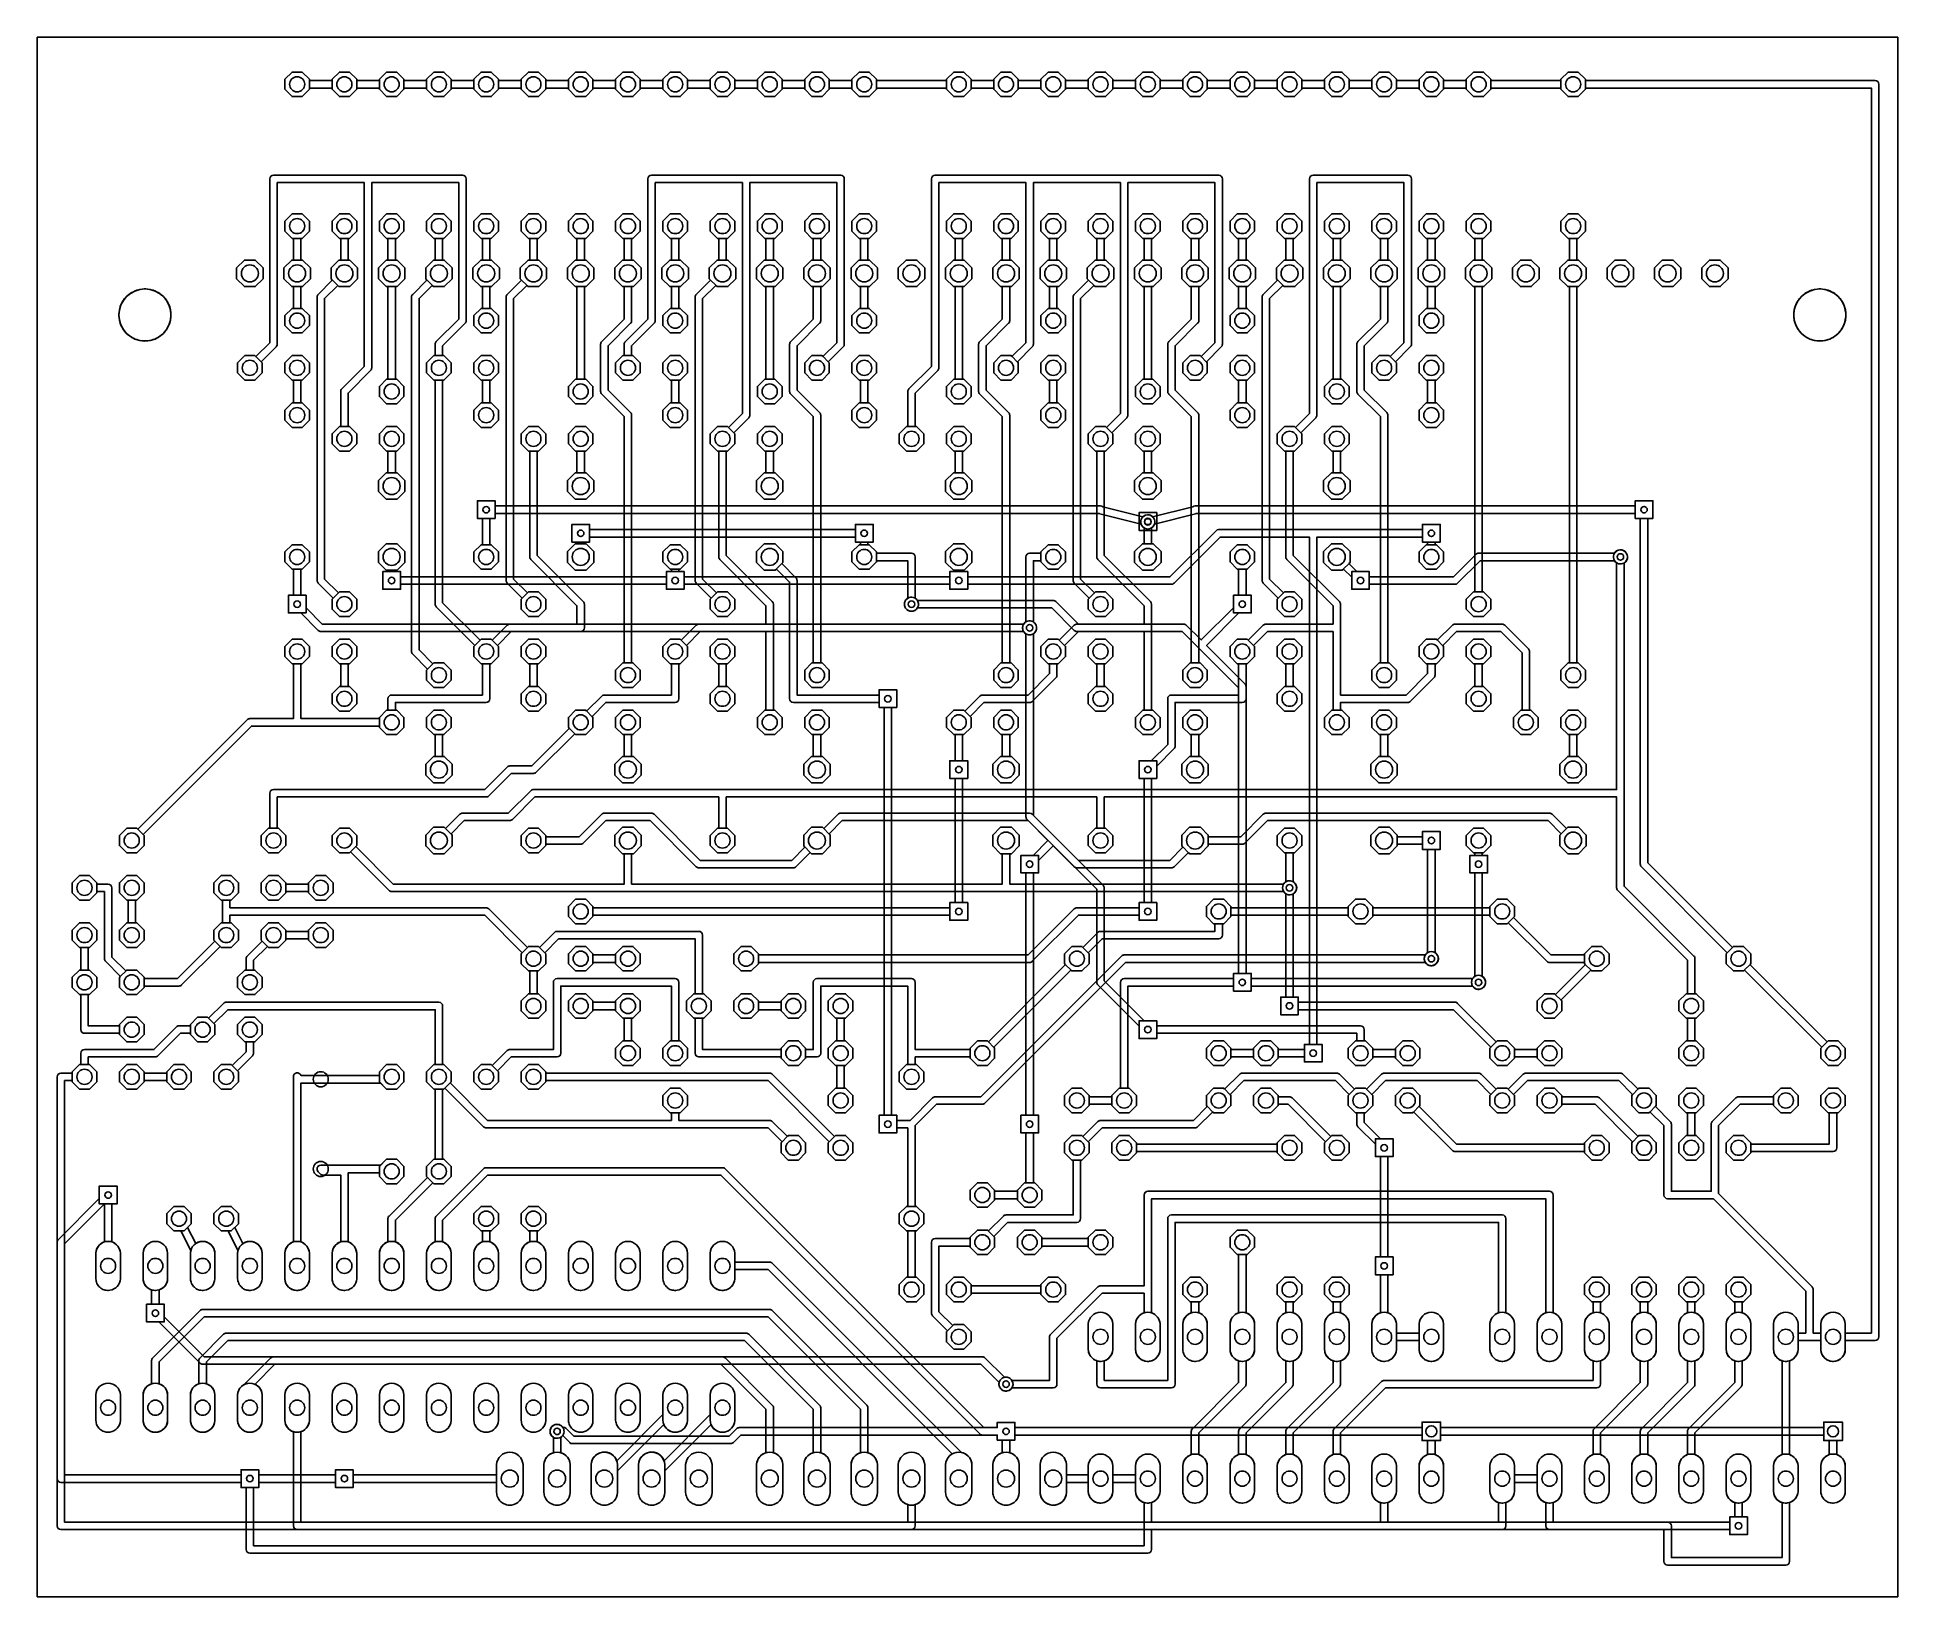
# Model space of a CAD drawing. Header units: millimetres. Extents: x 0 to 100, y -3 to 81.
import ezdxf

# ---------------------------------------------------------------- set-up
doc = ezdxf.new("R2010")
doc.units = ezdxf.units.MM

msp = doc.modelspace()

# ---------------------------------------------------------------- linework, layer by layer
at = {"layer": '16_copper'}
for points in [[(95.86, 10.74, 0.95208), (97.18, 10.74), (97.18, 11.23), (98.78, 11.23, 0.41421), (98.98, 11.43), (98.98, 78.74, 0.41421), (98.78, 78.94), (83.21, 78.94), (83.21, 79.01), (82.82, 79.4), (82.28, 79.4), (81.89, 79.01), (81.89, 78.94), (78.13, 78.94), (78.13, 79.01), (77.74, 79.4), (77.2, 79.4), (76.81, 79.01), (76.81, 78.94), (75.59, 78.94), (75.59, 79.01), (75.2, 79.4), (74.66, 79.4), (74.27, 79.01), (74.27, 78.94), (73.05, 78.94), (73.05, 79.01), (72.66, 79.4), (72.12, 79.4), (71.73, 79.01), (71.73, 78.94), (70.51, 78.94), (70.51, 79.01), (70.12, 79.4), (69.58, 79.4), (69.19, 79.01), (69.19, 78.94), (67.97, 78.94), (67.97, 79.01), (67.58, 79.4), (67.04, 79.4), (66.65, 79.01), (66.65, 78.94), (65.43, 78.94), (65.43, 79.01), (65.04, 79.4), (64.5, 79.4), (64.11, 79.01), (64.11, 78.94), (62.89, 78.94), (62.89, 79.01), (62.5, 79.4), (61.96, 79.4), (61.57, 79.01), (61.57, 78.94), (60.35, 78.94), (60.35, 79.01), (59.96, 79.4), (59.42, 79.4), (59.03, 79.01), (59.03, 78.94), (57.81, 78.94), (57.81, 79.01), (57.42, 79.4), (56.88, 79.4), (56.49, 79.01), (56.49, 78.94), (55.27, 78.94), (55.27, 79.01), (54.88, 79.4), (54.34, 79.4), (53.95, 79.01), (53.95, 78.94), (52.73, 78.94), (52.73, 79.01), (52.34, 79.4), (51.8, 79.4), (51.41, 79.01), (51.41, 78.94), (50.19, 78.94), (50.19, 79.01), (49.8, 79.4), (49.26, 79.4), (48.87, 79.01), (48.87, 78.94), (45.11, 78.94), (45.11, 79.01), (44.72, 79.4), (44.18, 79.4), (43.79, 79.01), (43.79, 78.94), (42.57, 78.94), (42.57, 79.01), (42.18, 79.4), (41.64, 79.4), (41.25, 79.01), (41.25, 78.94), (40.03, 78.94), (40.03, 79.01), (39.64, 79.4), (39.1, 79.4), (38.71, 79.01), (38.71, 78.94), (37.49, 78.94), (37.49, 79.01), (37.1, 79.4), (36.56, 79.4), (36.17, 79.01), (36.17, 78.94), (34.95, 78.94), (34.95, 79.01), (34.56, 79.4), (34.02, 79.4), (33.63, 79.01), (33.63, 78.94), (32.41, 78.94), (32.41, 79.01), (32.02, 79.4), (31.48, 79.4), (31.09, 79.01), (31.09, 78.94), (29.87, 78.94), (29.87, 79.01), (29.48, 79.4), (28.94, 79.4), (28.55, 79.01), (28.55, 78.94), (27.33, 78.94), (27.33, 79.01), (26.94, 79.4), (26.4, 79.4), (26.01, 79.01), (26.01, 78.94), (24.79, 78.94), (24.79, 79.01), (24.4, 79.4), (23.86, 79.4), (23.47, 79.01), (23.47, 78.94), (22.25, 78.94), (22.25, 79.01), (21.86, 79.4), (21.32, 79.4), (20.93, 79.01), (20.93, 78.94), (19.71, 78.94), (19.71, 79.01), (19.32, 79.4), (18.78, 79.4), (18.39, 79.01), (18.39, 78.94), (17.17, 78.94), (17.17, 79.01), (16.78, 79.4), (16.24, 79.4), (15.85, 79.01), (15.85, 78.94), (14.63, 78.94), (14.63, 79.01), (14.24, 79.4), (13.7, 79.4), (13.31, 79.01), (13.31, 78.47), (13.7, 78.08), (14.24, 78.08), (14.63, 78.47), (14.63, 78.54), (15.85, 78.54), (15.85, 78.47), (16.24, 78.08), (16.78, 78.08), (17.17, 78.47), (17.17, 78.54), (18.39, 78.54), (18.39, 78.47), (18.78, 78.08), (19.32, 78.08), (19.71, 78.47), (19.71, 78.54), (20.93, 78.54), (20.93, 78.47), (21.32, 78.08), (21.86, 78.08), (22.25, 78.47), (22.25, 78.54), (23.47, 78.54), (23.47, 78.47), (23.86, 78.08), (24.4, 78.08), (24.79, 78.47), (24.79, 78.54), (26.01, 78.54), (26.01, 78.47), (26.4, 78.08), (26.94, 78.08), (27.33, 78.47), (27.33, 78.54), (28.55, 78.54), (28.55, 78.47), (28.94, 78.08), (29.48, 78.08), (29.87, 78.47), (29.87, 78.54), (31.09, 78.54), (31.09, 78.47), (31.48, 78.08), (32.02, 78.08), (32.41, 78.47), (32.41, 78.54), (33.63, 78.54), (33.63, 78.47), (34.02, 78.08), (34.56, 78.08), (34.95, 78.47), (34.95, 78.54), (36.17, 78.54), (36.17, 78.47), (36.56, 78.08), (37.1, 78.08), (37.49, 78.47), (37.49, 78.54), (38.71, 78.54), (38.71, 78.47), (39.1, 78.08), (39.64, 78.08), (40.03, 78.47), (40.03, 78.54), (41.25, 78.54), (41.25, 78.47), (41.64, 78.08), (42.18, 78.08), (42.57, 78.47), (42.57, 78.54), (43.79, 78.54), (43.79, 78.47), (44.18, 78.08), (44.72, 78.08), (45.11, 78.47), (45.11, 78.54), (48.87, 78.54), (48.87, 78.47), (49.26, 78.08), (49.8, 78.08), (50.19, 78.47), (50.19, 78.54), (51.41, 78.54), (51.41, 78.47), (51.8, 78.08), (52.34, 78.08), (52.73, 78.47), (52.73, 78.54), (53.95, 78.54), (53.95, 78.47), (54.34, 78.08), (54.88, 78.08), (55.27, 78.47), (55.27, 78.54), (56.49, 78.54), (56.49, 78.47), (56.88, 78.08), (57.42, 78.08), (57.81, 78.47), (57.81, 78.54), (59.03, 78.54), (59.03, 78.47), (59.42, 78.08), (59.96, 78.08), (60.35, 78.47), (60.35, 78.54), (61.57, 78.54), (61.57, 78.47), (61.96, 78.08), (62.5, 78.08), (62.89, 78.47), (62.89, 78.54), (64.11, 78.54), (64.11, 78.47), (64.5, 78.08), (65.04, 78.08), (65.43, 78.47), (65.43, 78.54), (66.65, 78.54), (66.65, 78.47), (67.04, 78.08), (67.58, 78.08), (67.97, 78.47), (67.97, 78.54), (69.19, 78.54), (69.19, 78.47), (69.58, 78.08), (70.12, 78.08), (70.51, 78.47), (70.51, 78.54), (71.73, 78.54), (71.73, 78.47), (72.12, 78.08), (72.66, 78.08), (73.05, 78.47), (73.05, 78.54), (74.27, 78.54), (74.27, 78.47), (74.66, 78.08), (75.2, 78.08), (75.59, 78.47), (75.59, 78.54), (76.81, 78.54), (76.81, 78.47), (77.2, 78.08), (77.74, 78.08), (78.13, 78.47), (78.13, 78.54), (81.89, 78.54), (81.89, 78.47), (82.28, 78.08), (82.82, 78.08), (83.21, 78.47), (83.21, 78.54), (98.58, 78.54), (98.58, 11.63), (97.18, 11.63), (97.18, 12.12, 0.95208), (95.86, 12.12), (95.86, 11.63), (95.45, 11.63), (95.45, 13.97, 0.19891), (95.39, 14.11), (90.37, 19.13), (90.37, 22.78), (91.52, 23.93), (93.32, 23.93), (93.32, 23.86), (93.71, 23.47), (94.25, 23.47), (94.64, 23.86), (94.64, 24.4), (94.25, 24.79), (93.71, 24.79), (93.32, 24.4), (93.32, 24.33), (91.44, 24.33, 0.19891), (91.3, 24.27), (90.03, 23, 0.19891), (89.97, 22.86), (89.97, 19.25), (87.83, 19.25), (87.83, 22.86, 0.19891), (87.77, 23), (86.97, 23.81), (87.02, 23.86), (87.02, 24.4), (86.63, 24.79), (86.09, 24.79), (86.04, 24.74), (85.23, 25.54, 0.19891), (85.09, 25.6), (80.01, 25.6, 0.19891), (79.87, 25.54), (79.06, 24.74), (79.01, 24.79), (78.47, 24.79), (78.42, 24.74), (77.61, 25.54, 0.19891), (77.47, 25.6), (72.39, 25.6, 0.19891), (72.25, 25.54), (71.44, 24.74), (71.39, 24.79), (70.85, 24.79), (70.8, 24.74), (69.99, 25.54, 0.19891), (69.85, 25.6), (64.77, 25.6, 0.19891), (64.63, 25.54), (63.82, 24.74), (63.77, 24.79), (63.23, 24.79), (62.84, 24.4), (62.84, 23.86), (62.89, 23.81), (62.15, 23.06), (57.15, 23.06, 0.19891), (57.01, 23), (56.2, 22.2), (56.15, 22.25), (55.61, 22.25), (55.22, 21.86), (55.22, 21.32), (55.61, 20.93), (55.68, 20.93), (55.68, 17.98), (52.07, 17.98, 0.19891), (51.93, 17.92), (51.12, 17.12), (51.07, 17.17), (50.53, 17.17), (50.14, 16.78), (50.14, 16.71), (48.26, 16.71, 0.41421), (48.06, 16.51), (48.06, 12.7, 0.19891), (48.12, 12.56), (48.92, 11.75), (48.87, 11.7), (48.87, 11.16), (49.26, 10.77), (49.8, 10.77), (50.19, 11.16), (50.19, 11.7), (49.8, 12.09), (49.26, 12.09), (49.21, 12.04), (48.46, 12.78), (48.46, 16.31), (50.14, 16.31), (50.14, 16.24), (50.53, 15.85), (51.07, 15.85), (51.46, 16.24), (51.46, 16.78), (51.41, 16.83), (52.15, 17.58), (55.88, 17.58, 0.41421), (56.08, 17.78), (56.08, 20.93), (56.15, 20.93), (56.54, 21.32), (56.54, 21.86), (56.49, 21.91), (57.23, 22.66), (62.23, 22.66, 0.19891), (62.37, 22.72), (63.18, 23.52), (63.23, 23.47), (63.77, 23.47), (64.16, 23.86), (64.16, 24.4), (64.11, 24.45), (64.85, 25.2), (69.77, 25.2), (70.51, 24.45), (70.46, 24.4), (70.46, 23.86), (70.85, 23.47), (70.92, 23.47), (70.92, 22.86, 0.19891), (70.98, 22.72), (71.92, 21.78), (71.92, 21.12), (72.87, 21.12), (72.87, 22.07), (72.2, 22.07), (71.32, 22.94), (71.32, 23.47), (71.39, 23.47), (71.78, 23.86), (71.78, 24.4), (71.73, 24.45), (72.47, 25.2), (77.39, 25.2), (78.13, 24.45), (78.08, 24.4), (78.08, 23.86), (78.47, 23.47), (79.01, 23.47), (79.4, 23.86), (79.4, 24.4), (79.35, 24.45), (80.09, 25.2), (85.01, 25.2), (85.75, 24.45), (85.7, 24.4), (85.7, 23.86), (86.09, 23.47), (86.63, 23.47), (86.68, 23.52), (87.43, 22.78), (87.43, 19.05, 0.41421), (87.63, 18.85), (90.09, 18.85), (95.05, 13.89), (95.05, 11.63), (94.64, 11.63), (94.64, 12.12, 0.95208), (93.32, 12.12), (93.32, 10.74, 0.3118), (93.78, 10.14), (93.78, 5.1, 0.3118), (93.32, 4.5), (93.32, 3.12, 0.3118), (93.78, 2.52), (93.78, -0.43), (87.83, -0.43), (87.83, 1.27, 0.41421), (87.63, 1.47), (81.48, 1.47), (81.48, 2.52, 0.3118), (81.94, 3.12), (81.94, 4.5, 0.95208), (80.62, 4.5), (80.62, 4.01), (79.4, 4.01), (79.4, 4.5, 0.95208), (78.08, 4.5), (78.08, 3.12, 0.3118), (78.54, 2.52), (78.54, 1.47), (72.59, 1.47), (72.59, 2.52, 0.3118), (73.05, 3.12), (73.05, 4.5, 0.95208), (71.73, 4.5), (71.73, 3.12, 0.3118), (72.19, 2.52), (72.19, 1.47), (59.89, 1.47), (59.89, 2.52, 0.3118), (60.35, 3.12), (60.35, 4.5, 0.95208), (59.03, 4.5), (59.03, 4.01), (57.81, 4.01), (57.81, 4.5, 0.95208), (56.49, 4.5), (56.49, 4.01), (55.32, 4.01), (55.32, 4.56, 0.95208), (53.9, 4.56), (53.9, 3.06, 0.95208), (55.32, 3.06), (55.32, 3.61), (56.49, 3.61), (56.49, 3.12, 0.95208), (57.81, 3.12), (57.81, 3.61), (59.03, 3.61), (59.03, 3.12, 0.3118), (59.49, 2.52), (59.49, 0.2), (11.63, 0.2), (11.63, 3.33), (11.91, 3.33), (11.91, 4.29), (10.96, 4.29), (10.96, 4.01), (1.47, 4.01), (1.47, 25.2), (1.88, 25.2), (1.88, 25.13), (2.27, 24.74), (2.81, 24.74), (3.2, 25.13), (3.2, 25.67), (2.81, 26.06), (2.74, 26.06), (2.74, 26.47), (6.35, 26.47, 0.19891), (6.49, 26.53), (7.7, 27.74), (8.23, 27.74), (8.23, 27.67), (8.62, 27.28), (9.16, 27.28), (9.55, 27.67), (9.55, 28.21), (9.5, 28.26), (10.24, 29.01), (21.39, 29.01), (21.39, 26.06), (21.32, 26.06), (20.93, 25.67), (20.93, 25.13), (21.32, 24.74), (21.39, 24.74), (21.39, 20.98), (21.32, 20.98), (20.93, 20.59), (20.93, 20.05), (20.98, 20), (18.91, 17.92, 0.19891), (18.85, 17.78), (18.85, 16.53, 0.3118), (18.39, 15.93), (18.39, 14.55, 0.95208), (19.71, 14.55), (19.71, 15.93, 0.3118), (19.25, 16.53), (19.25, 17.7), (21.27, 19.71), (21.32, 19.66), (21.86, 19.66), (22.25, 20.05), (22.25, 20.59), (21.86, 20.98), (21.79, 20.98), (21.79, 24.74), (21.86, 24.74), (21.91, 24.79), (23.99, 22.72, 0.19891), (24.13, 22.66), (39.29, 22.66), (40.03, 21.91), (39.98, 21.86), (39.98, 21.32), (40.37, 20.93), (40.91, 20.93), (41.3, 21.32), (41.3, 21.86), (40.91, 22.25), (40.37, 22.25), (40.32, 22.2), (39.51, 23, 0.19891), (39.37, 23.06), (34.49, 23.06), (34.49, 23.47), (34.56, 23.47), (34.95, 23.86), (34.95, 24.4), (34.56, 24.79), (34.02, 24.79), (33.63, 24.4), (33.63, 23.86), (34.02, 23.47), (34.09, 23.47), (34.09, 23.06), (24.21, 23.06), (22.2, 25.08), (22.25, 25.13), (22.25, 25.67), (21.86, 26.06), (21.79, 26.06), (21.79, 29.21, 0.41421), (21.59, 29.41), (10.16, 29.41, 0.19891), (10.02, 29.35), (9.21, 28.55), (9.16, 28.6), (8.62, 28.6), (8.23, 28.21), (8.23, 28.14), (7.62, 28.14, 0.19891), (7.48, 28.08), (6.27, 26.87), (2.54, 26.87, 0.41421), (2.34, 26.67), (2.34, 26.06), (2.27, 26.06), (1.88, 25.67), (1.88, 25.6), (1.27, 25.6, 0.41421), (1.07, 25.4), (1.07, 3.81, 0.41421), (1.27, 3.61), (10.96, 3.61), (10.96, 3.33), (11.23, 3.33), (11.23, 0, 0.41421), (11.43, -0.2), (59.69, -0.2, 0.41421), (59.89, 0), (59.89, 1.07), (78.74, 1.07, 0.41421), (78.94, 1.27), (78.94, 2.52, 0.3118), (79.4, 3.12), (79.4, 3.61), (80.62, 3.61), (80.62, 3.12, 0.3118), (81.08, 2.52), (81.08, 1.27, 0.41421), (81.28, 1.07), (87.43, 1.07), (87.43, -0.64, 0.41421), (87.63, -0.84), (93.98, -0.84, 0.41421), (94.18, -0.64), (94.18, 2.52, 0.3118), (94.64, 3.12), (94.64, 4.5, 0.3118), (94.18, 5.1), (94.18, 10.14, 0.3118), (94.64, 10.74), (94.64, 11.23), (95.86, 11.23)], [(18.39, 44.18), (18.78, 43.79), (19.32, 43.79), (19.71, 44.18), (19.71, 44.72), (19.32, 45.11), (19.25, 45.11), (19.25, 45.52), (24.13, 45.52, 0.41421), (24.33, 45.72), (24.33, 47.6), (24.4, 47.6), (24.79, 47.99), (24.79, 48.53), (24.74, 48.58), (25.48, 49.33), (29.21, 49.33, 0.41421), (29.41, 49.53), (29.41, 50.8, 0.19891), (29.35, 50.94), (26.87, 53.42), (26.87, 59.03), (26.94, 59.03), (27.33, 59.42), (27.33, 59.96), (26.94, 60.35), (26.4, 60.35), (26.01, 59.96), (26.01, 59.42), (26.4, 59.03), (26.47, 59.03), (26.47, 53.34, 0.19891), (26.53, 53.2), (29.01, 50.72), (29.01, 49.73), (25.4, 49.73, 0.19891), (25.26, 49.67), (24.45, 48.87), (24.4, 48.92), (23.86, 48.92), (23.81, 48.87), (21.79, 50.88), (21.79, 62.84), (21.86, 62.84), (22.25, 63.23), (22.25, 63.77), (21.86, 64.16), (21.79, 64.16), (21.79, 64.69), (23, 65.9, 0.19891), (23.06, 66.04), (23.06, 73.66, 0.41421), (22.86, 73.86), (12.7, 73.86, 0.41421), (12.5, 73.66), (12.5, 64.85), (11.75, 64.11), (11.7, 64.16), (11.16, 64.16), (10.77, 63.77), (10.77, 63.23), (11.16, 62.84), (11.7, 62.84), (12.09, 63.23), (12.09, 63.77), (12.04, 63.82), (12.84, 64.63, 0.19891), (12.9, 64.77), (12.9, 73.46), (17.58, 73.46), (17.58, 63.58), (16.37, 62.37, 0.19891), (16.31, 62.23), (16.31, 60.35), (16.24, 60.35), (15.85, 59.96), (15.85, 59.42), (16.24, 59.03), (16.78, 59.03), (17.17, 59.42), (17.17, 59.96), (16.78, 60.35), (16.71, 60.35), (16.71, 62.15), (17.92, 63.36, 0.19891), (17.98, 63.5), (17.98, 73.46), (22.66, 73.46), (22.66, 66.12), (21.45, 64.91, 0.19891), (21.39, 64.77), (21.39, 64.16), (21.32, 64.16), (20.93, 63.77), (20.93, 63.23), (21.32, 62.84), (21.39, 62.84), (21.39, 50.8, 0.19891), (21.45, 50.66), (23.52, 48.58), (23.47, 48.53), (23.47, 47.99), (23.86, 47.6), (23.93, 47.6), (23.93, 45.92), (19.05, 45.92, 0.41421), (18.85, 45.72), (18.85, 45.11), (18.78, 45.11), (18.39, 44.72), (18.39, 44.65), (14.17, 44.65), (14.17, 47.6), (14.24, 47.6), (14.63, 47.99), (14.63, 48.53), (14.24, 48.92), (13.7, 48.92), (13.31, 48.53), (13.31, 47.99), (13.7, 47.6), (13.77, 47.6), (13.77, 44.65), (11.43, 44.65, 0.19891), (11.29, 44.59), (5.4, 38.71), (5.35, 38.76), (4.81, 38.76), (4.42, 38.37), (4.42, 37.83), (4.81, 37.44), (5.35, 37.44), (5.74, 37.83), (5.74, 38.37), (5.69, 38.42), (11.51, 44.25), (18.39, 44.25)], [(39.57, 50.81, 0.18598), (39.51, 50.94), (37.03, 53.42), (37.03, 59.03), (37.1, 59.03), (37.49, 59.42), (37.49, 59.96), (37.44, 60.01), (38.24, 60.82, 0.19891), (38.3, 60.96), (38.3, 73.46), (42.98, 73.46), (42.98, 64.85), (42.23, 64.11), (42.18, 64.16), (41.64, 64.16), (41.25, 63.77), (41.25, 63.23), (41.64, 62.84), (42.18, 62.84), (42.57, 63.23), (42.57, 63.77), (42.52, 63.82), (43.32, 64.63, 0.19891), (43.38, 64.77), (43.38, 73.66, 0.41421), (43.18, 73.86), (33.02, 73.86, 0.41421), (32.82, 73.66), (32.82, 66.12), (31.61, 64.91, 0.19891), (31.55, 64.77), (31.55, 64.16), (31.48, 64.16), (31.09, 63.77), (31.09, 63.23), (31.48, 62.84), (32.02, 62.84), (32.41, 63.23), (32.41, 63.77), (32.02, 64.16), (31.95, 64.16), (31.95, 64.69), (33.16, 65.9, 0.19891), (33.22, 66.04), (33.22, 73.46), (37.9, 73.46), (37.9, 61.04), (37.15, 60.3), (37.1, 60.35), (36.56, 60.35), (36.17, 59.96), (36.17, 59.42), (36.56, 59.03), (36.63, 59.03), (36.63, 53.34, 0.19891), (36.69, 53.2), (39.17, 50.72), (39.17, 49.73), (35.56, 49.73, 0.19891), (35.42, 49.67), (34.61, 48.87), (34.56, 48.92), (34.02, 48.92), (33.63, 48.53), (33.63, 47.99), (34.02, 47.6), (34.09, 47.6), (34.09, 45.92), (30.48, 45.92, 0.19891), (30.34, 45.86), (29.53, 45.06), (29.48, 45.11), (28.94, 45.11), (28.55, 44.72), (28.55, 44.18), (28.6, 44.13), (26.59, 42.11), (25.4, 42.11, 0.19891), (25.26, 42.05), (24.05, 40.84), (12.7, 40.84, 0.41421), (12.5, 40.64), (12.5, 38.76), (12.43, 38.76), (12.04, 38.37), (12.04, 37.83), (12.43, 37.44), (12.97, 37.44), (13.36, 37.83), (13.36, 38.37), (12.97, 38.76), (12.9, 38.76), (12.9, 40.44), (24.13, 40.44, 0.19891), (24.27, 40.5), (25.48, 41.71), (26.67, 41.71, 0.19891), (26.81, 41.77), (28.89, 43.84), (28.94, 43.79), (29.48, 43.79), (29.87, 44.18), (29.87, 44.72), (29.82, 44.77), (30.56, 45.52), (34.29, 45.52, 0.41421), (34.49, 45.72), (34.49, 47.6), (34.56, 47.6), (34.95, 47.99), (34.95, 48.53), (34.9, 48.58), (35.64, 49.33), (39.17, 49.33), (39.17, 45.11), (39.1, 45.11), (38.71, 44.72), (38.71, 44.18), (39.1, 43.79), (39.64, 43.79), (40.03, 44.18), (40.03, 44.72), (39.64, 45.11), (39.57, 45.11), (39.57, 50.8)], [(59.89, 50.81, 0.18598), (59.83, 50.94), (57.35, 53.42), (57.35, 59.03), (57.42, 59.03), (57.81, 59.42), (57.81, 59.96), (57.76, 60.01), (58.56, 60.82, 0.19891), (58.62, 60.96), (58.62, 73.46), (63.3, 73.46), (63.3, 64.85), (62.55, 64.11), (62.5, 64.16), (61.96, 64.16), (61.57, 63.77), (61.57, 63.23), (61.96, 62.84), (62.5, 62.84), (62.89, 63.23), (62.89, 63.77), (62.84, 63.82), (63.64, 64.63, 0.19891), (63.7, 64.77), (63.7, 73.66, 0.41421), (63.5, 73.86), (48.26, 73.86, 0.41421), (48.06, 73.66), (48.06, 63.58), (46.85, 62.37, 0.19891), (46.79, 62.23), (46.79, 60.35), (46.72, 60.35), (46.33, 59.96), (46.33, 59.42), (46.72, 59.03), (47.26, 59.03), (47.65, 59.42), (47.65, 59.96), (47.26, 60.35), (47.19, 60.35), (47.19, 62.15), (48.4, 63.36, 0.19891), (48.46, 63.5), (48.46, 73.46), (53.14, 73.46), (53.14, 64.85), (52.39, 64.11), (52.34, 64.16), (51.8, 64.16), (51.41, 63.77), (51.41, 63.23), (51.8, 62.84), (52.34, 62.84), (52.73, 63.23), (52.73, 63.77), (52.68, 63.82), (53.48, 64.63, 0.19891), (53.54, 64.77), (53.54, 73.46), (58.22, 73.46), (58.22, 61.04), (57.47, 60.3), (57.42, 60.35), (56.88, 60.35), (56.49, 59.96), (56.49, 59.42), (56.88, 59.03), (56.95, 59.03), (56.95, 53.34, 0.19891), (57.01, 53.2), (59.49, 50.72), (59.49, 49.73), (55.88, 49.73, 0.19891), (55.74, 49.67), (54.93, 48.87), (54.88, 48.92), (54.34, 48.92), (53.95, 48.53), (53.95, 47.99), (54.34, 47.6), (54.41, 47.6), (54.41, 47.07), (53.26, 45.92), (50.8, 45.92, 0.19891), (50.66, 45.86), (49.85, 45.06), (49.8, 45.11), (49.26, 45.11), (48.87, 44.72), (48.87, 44.18), (49.26, 43.79), (49.33, 43.79), (49.33, 42.39), (49.05, 42.39), (49.05, 41.44), (50.01, 41.44), (50.01, 42.39), (49.73, 42.39), (49.73, 43.79), (49.8, 43.79), (50.19, 44.18), (50.19, 44.72), (50.14, 44.77), (50.88, 45.52), (53.34, 45.52, 0.19891), (53.48, 45.58), (54.75, 46.85, 0.19891), (54.81, 46.99), (54.81, 47.6), (54.88, 47.6), (55.27, 47.99), (55.27, 48.53), (55.22, 48.58), (55.96, 49.33), (59.49, 49.33), (59.49, 45.11), (59.42, 45.11), (59.03, 44.72), (59.03, 44.18), (59.42, 43.79), (59.96, 43.79), (60.35, 44.18), (60.35, 44.72), (59.96, 45.11), (59.89, 45.11), (59.89, 50.8)], [(69.58, 45.11), (69.19, 44.72), (69.19, 44.18), (69.58, 43.79), (70.12, 43.79), (70.51, 44.18), (70.51, 44.72), (70.12, 45.11), (70.05, 45.11), (70.05, 45.52), (73.66, 45.52, 0.19891), (73.8, 45.58), (75.07, 46.85, 0.19891), (75.13, 46.99), (75.13, 47.6), (75.2, 47.6), (75.59, 47.99), (75.59, 48.53), (75.54, 48.58), (76.28, 49.33), (78.66, 49.33), (79.81, 48.18), (79.81, 45.11), (79.74, 45.11), (79.35, 44.72), (79.35, 44.18), (79.74, 43.79), (80.28, 43.79), (80.67, 44.18), (80.67, 44.72), (80.28, 45.11), (80.21, 45.11), (80.21, 48.26, 0.19891), (80.15, 48.4), (78.88, 49.67, 0.19891), (78.74, 49.73), (76.2, 49.73, 0.19891), (76.06, 49.67), (75.25, 48.87), (75.2, 48.92), (74.66, 48.92), (74.27, 48.53), (74.27, 47.99), (74.66, 47.6), (74.73, 47.6), (74.73, 47.07), (73.58, 45.92), (70.05, 45.92), (70.05, 50.8, 0.19891), (69.99, 50.94), (67.51, 53.42), (67.51, 59.03), (67.58, 59.03), (67.97, 59.42), (67.97, 59.96), (67.92, 60.01), (68.72, 60.82, 0.19891), (68.78, 60.96), (68.78, 73.46), (73.46, 73.46), (73.46, 64.85), (72.71, 64.11), (72.66, 64.16), (72.12, 64.16), (71.73, 63.77), (71.73, 63.23), (72.12, 62.84), (72.66, 62.84), (73.05, 63.23), (73.05, 63.77), (73, 63.82), (73.8, 64.63, 0.19891), (73.86, 64.77), (73.86, 73.66, 0.41421), (73.66, 73.86), (68.58, 73.86, 0.41421), (68.38, 73.66), (68.38, 61.04), (67.63, 60.3), (67.58, 60.35), (67.04, 60.35), (66.65, 59.96), (66.65, 59.42), (67.04, 59.03), (67.11, 59.03), (67.11, 53.34, 0.19891), (67.17, 53.2), (69.65, 50.72), (69.65, 49.73), (66.04, 49.73, 0.19891), (65.9, 49.67), (65.09, 48.87), (65.04, 48.92), (64.5, 48.92), (64.11, 48.53), (64.11, 47.99), (64.5, 47.6), (64.57, 47.6), (64.57, 45.92), (60.96, 45.92, 0.41421), (60.76, 45.72), (60.76, 43.26), (59.88, 42.39), (59.22, 42.39), (59.22, 41.44), (60.17, 41.44), (60.17, 42.1), (61.1, 43.04, 0.19891), (61.16, 43.18), (61.16, 45.52), (64.77, 45.52, 0.41421), (64.97, 45.72), (64.97, 47.6), (65.04, 47.6), (65.43, 47.99), (65.43, 48.53), (65.38, 48.58), (66.12, 49.33), (69.65, 49.33), (69.65, 45.11)], [(17.17, 50.53), (17.17, 51.07), (16.78, 51.46), (16.24, 51.46), (16.19, 51.41), (15.44, 52.15), (15.44, 67.23), (16.15, 67.93), (16.22, 67.87), (16.8, 67.87), (17.22, 68.29), (17.22, 68.87), (16.8, 69.29), (16.71, 69.29), (16.71, 70.46), (16.78, 70.46), (17.17, 70.85), (17.17, 71.39), (16.78, 71.78), (16.24, 71.78), (15.85, 71.39), (15.85, 70.85), (16.24, 70.46), (16.31, 70.46), (16.31, 69.29), (16.22, 69.29), (15.8, 68.87), (15.8, 68.29), (15.86, 68.22), (15.1, 67.45, 0.19891), (15.04, 67.31), (15.04, 52.07, 0.19891), (15.1, 51.93), (15.9, 51.12), (15.85, 51.07), (15.85, 50.53), (16.24, 50.14), (16.78, 50.14)], [(22.25, 46.72), (22.25, 47.26), (21.86, 47.65), (21.32, 47.65), (21.27, 47.6), (20.52, 48.34), (20.52, 67.23), (21.23, 67.93), (21.3, 67.87), (21.88, 67.87), (22.3, 68.29), (22.3, 68.87), (21.88, 69.29), (21.79, 69.29), (21.79, 70.46), (21.86, 70.46), (22.25, 70.85), (22.25, 71.39), (21.86, 71.78), (21.32, 71.78), (20.93, 71.39), (20.93, 70.85), (21.32, 70.46), (21.39, 70.46), (21.39, 69.29), (21.3, 69.29), (20.88, 68.87), (20.88, 68.29), (20.94, 68.22), (20.18, 67.45, 0.19891), (20.12, 67.31), (20.12, 48.26, 0.19891), (20.18, 48.12), (20.98, 47.31), (20.93, 47.26), (20.93, 46.72), (21.32, 46.33), (21.86, 46.33)], [(27.33, 50.53), (27.33, 51.07), (26.94, 51.46), (26.4, 51.46), (26.35, 51.41), (25.6, 52.15), (25.6, 67.23), (26.31, 67.93), (26.38, 67.87), (26.96, 67.87), (27.38, 68.29), (27.38, 68.87), (26.96, 69.29), (26.87, 69.29), (26.87, 70.46), (26.94, 70.46), (27.33, 70.85), (27.33, 71.39), (26.94, 71.78), (26.4, 71.78), (26.01, 71.39), (26.01, 70.85), (26.4, 70.46), (26.47, 70.46), (26.47, 69.29), (26.38, 69.29), (25.96, 68.87), (25.96, 68.29), (26.02, 68.22), (25.26, 67.45, 0.19891), (25.2, 67.31), (25.2, 52.07, 0.19891), (25.26, 51.93), (26.06, 51.12), (26.01, 51.07), (26.01, 50.53), (26.4, 50.14), (26.94, 50.14)], [(32.41, 46.72), (32.41, 47.26), (32.02, 47.65), (31.95, 47.65), (31.95, 60.96, 0.19891), (31.89, 61.1), (30.68, 62.31), (30.68, 64.69), (31.89, 65.9, 0.19891), (31.95, 66.04), (31.95, 67.87), (32.04, 67.87), (32.46, 68.29), (32.46, 68.87), (32.04, 69.29), (31.95, 69.29), (31.95, 70.46), (32.02, 70.46), (32.41, 70.85), (32.41, 71.39), (32.02, 71.78), (31.48, 71.78), (31.09, 71.39), (31.09, 70.85), (31.48, 70.46), (31.55, 70.46), (31.55, 69.29), (31.46, 69.29), (31.04, 68.87), (31.04, 68.29), (31.46, 67.87), (31.55, 67.87), (31.55, 66.12), (30.34, 64.91, 0.19891), (30.28, 64.77), (30.28, 62.23, 0.19891), (30.34, 62.09), (31.55, 60.88), (31.55, 47.65), (31.48, 47.65), (31.09, 47.26), (31.09, 46.72), (31.48, 46.33), (32.02, 46.33)], [(37.49, 50.53), (37.49, 51.07), (37.1, 51.46), (36.56, 51.46), (36.51, 51.41), (35.76, 52.15), (35.76, 67.23), (36.47, 67.93), (36.54, 67.87), (37.12, 67.87), (37.54, 68.29), (37.54, 68.87), (37.12, 69.29), (37.03, 69.29), (37.03, 70.46), (37.1, 70.46), (37.49, 70.85), (37.49, 71.39), (37.1, 71.78), (36.56, 71.78), (36.17, 71.39), (36.17, 70.85), (36.56, 70.46), (36.63, 70.46), (36.63, 69.29), (36.54, 69.29), (36.12, 68.87), (36.12, 68.29), (36.18, 68.22), (35.42, 67.45, 0.19891), (35.36, 67.31), (35.36, 52.07, 0.19891), (35.42, 51.93), (36.22, 51.12), (36.17, 51.07), (36.17, 50.53), (36.56, 50.14), (37.1, 50.14)], [(42.57, 46.72), (42.57, 47.26), (42.18, 47.65), (42.11, 47.65), (42.11, 60.96, 0.19891), (42.05, 61.1), (40.84, 62.31), (40.84, 64.69), (42.05, 65.9, 0.19891), (42.11, 66.04), (42.11, 67.87), (42.2, 67.87), (42.62, 68.29), (42.62, 68.87), (42.2, 69.29), (42.11, 69.29), (42.11, 70.46), (42.18, 70.46), (42.57, 70.85), (42.57, 71.39), (42.18, 71.78), (41.64, 71.78), (41.25, 71.39), (41.25, 70.85), (41.64, 70.46), (41.71, 70.46), (41.71, 69.29), (41.62, 69.29), (41.2, 68.87), (41.2, 68.29), (41.62, 67.87), (41.71, 67.87), (41.71, 66.12), (40.5, 64.91, 0.19891), (40.44, 64.77), (40.44, 62.23, 0.19891), (40.5, 62.09), (41.71, 60.88), (41.71, 47.65), (41.64, 47.65), (41.25, 47.26), (41.25, 46.72), (41.64, 46.33), (42.18, 46.33)], [(52.73, 46.72), (52.73, 47.26), (52.34, 47.65), (52.27, 47.65), (52.27, 60.96, 0.19891), (52.21, 61.1), (51, 62.31), (51, 64.69), (52.21, 65.9, 0.19891), (52.27, 66.04), (52.27, 67.87), (52.36, 67.87), (52.78, 68.29), (52.78, 68.87), (52.36, 69.29), (52.27, 69.29), (52.27, 70.46), (52.34, 70.46), (52.73, 70.85), (52.73, 71.39), (52.34, 71.78), (51.8, 71.78), (51.41, 71.39), (51.41, 70.85), (51.8, 70.46), (51.87, 70.46), (51.87, 69.29), (51.78, 69.29), (51.36, 68.87), (51.36, 68.29), (51.78, 67.87), (51.87, 67.87), (51.87, 66.12), (50.66, 64.91, 0.19891), (50.6, 64.77), (50.6, 62.23, 0.19891), (50.66, 62.09), (51.87, 60.88), (51.87, 47.65), (51.8, 47.65), (51.41, 47.26), (51.41, 46.72), (51.8, 46.33), (52.34, 46.33)], [(57.81, 50.53), (57.81, 51.07), (57.42, 51.46), (56.88, 51.46), (56.83, 51.41), (56.08, 52.15), (56.08, 67.23), (56.79, 67.93), (56.86, 67.87), (57.44, 67.87), (57.86, 68.29), (57.86, 68.87), (57.44, 69.29), (57.35, 69.29), (57.35, 70.46), (57.42, 70.46), (57.81, 70.85), (57.81, 71.39), (57.42, 71.78), (56.88, 71.78), (56.49, 71.39), (56.49, 70.85), (56.88, 70.46), (56.95, 70.46), (56.95, 69.29), (56.86, 69.29), (56.44, 68.87), (56.44, 68.29), (56.5, 68.22), (55.74, 67.45, 0.19891), (55.68, 67.31), (55.68, 52.07, 0.19891), (55.74, 51.93), (56.54, 51.12), (56.49, 51.07), (56.49, 50.53), (56.88, 50.14), (57.42, 50.14)], [(62.89, 46.72), (62.89, 47.26), (62.5, 47.65), (62.43, 47.65), (62.43, 60.96, 0.19891), (62.37, 61.1), (61.16, 62.31), (61.16, 64.69), (62.37, 65.9, 0.19891), (62.43, 66.04), (62.43, 67.87), (62.52, 67.87), (62.94, 68.29), (62.94, 68.87), (62.52, 69.29), (62.43, 69.29), (62.43, 70.46), (62.5, 70.46), (62.89, 70.85), (62.89, 71.39), (62.5, 71.78), (61.96, 71.78), (61.57, 71.39), (61.57, 70.85), (61.96, 70.46), (62.03, 70.46), (62.03, 69.29), (61.94, 69.29), (61.52, 68.87), (61.52, 68.29), (61.94, 67.87), (62.03, 67.87), (62.03, 66.12), (60.82, 64.91, 0.19891), (60.76, 64.77), (60.76, 62.23, 0.19891), (60.82, 62.09), (62.03, 60.88), (62.03, 47.65), (61.96, 47.65), (61.57, 47.26), (61.57, 46.72), (61.96, 46.33), (62.5, 46.33)], [(67.97, 50.53), (67.97, 51.07), (67.58, 51.46), (67.04, 51.46), (66.99, 51.41), (66.24, 52.15), (66.24, 67.23), (66.95, 67.93), (67.02, 67.87), (67.6, 67.87), (68.02, 68.29), (68.02, 68.87), (67.6, 69.29), (67.51, 69.29), (67.51, 70.46), (67.58, 70.46), (67.97, 70.85), (67.97, 71.39), (67.58, 71.78), (67.04, 71.78), (66.65, 71.39), (66.65, 70.85), (67.04, 70.46), (67.11, 70.46), (67.11, 69.29), (67.02, 69.29), (66.6, 68.87), (66.6, 68.29), (66.66, 68.22), (65.9, 67.45, 0.19891), (65.84, 67.31), (65.84, 52.07, 0.19891), (65.9, 51.93), (66.7, 51.12), (66.65, 51.07), (66.65, 50.53), (67.04, 50.14), (67.58, 50.14)], [(73.05, 46.72), (73.05, 47.26), (72.66, 47.65), (72.59, 47.65), (72.59, 60.96, 0.19891), (72.53, 61.1), (71.32, 62.31), (71.32, 64.69), (72.53, 65.9, 0.19891), (72.59, 66.04), (72.59, 67.87), (72.68, 67.87), (73.1, 68.29), (73.1, 68.87), (72.68, 69.29), (72.59, 69.29), (72.59, 70.46), (72.66, 70.46), (73.05, 70.85), (73.05, 71.39), (72.66, 71.78), (72.12, 71.78), (71.73, 71.39), (71.73, 70.85), (72.12, 70.46), (72.19, 70.46), (72.19, 69.29), (72.1, 69.29), (71.68, 68.87), (71.68, 68.29), (72.1, 67.87), (72.19, 67.87), (72.19, 66.12), (70.98, 64.91, 0.19891), (70.92, 64.77), (70.92, 62.23, 0.19891), (70.98, 62.09), (72.19, 60.88), (72.19, 47.65), (72.12, 47.65), (71.73, 47.26), (71.73, 46.72), (72.12, 46.33), (72.66, 46.33)], [(97.18, 26.4), (97.18, 26.94), (96.79, 27.33), (96.25, 27.33), (96.2, 27.28), (92.05, 31.43), (92.1, 31.48), (92.1, 32.02), (91.71, 32.41), (91.17, 32.41), (91.12, 32.36), (86.56, 36.91), (86.56, 55.41), (86.84, 55.41), (86.84, 56.36), (85.89, 56.36), (85.89, 55.41), (86.16, 55.41), (86.16, 36.83, 0.19891), (86.22, 36.69), (90.83, 32.07), (90.78, 32.02), (90.78, 31.48), (91.17, 31.09), (91.71, 31.09), (91.76, 31.14), (95.91, 26.99), (95.86, 26.94), (95.86, 26.4), (96.25, 26.01), (96.79, 26.01)], [(47.06, 50.43, 0.67632), (47.19, 51.12), (47.19, 53.34, 0.41421), (46.99, 53.54), (45.11, 53.54), (45.11, 53.61), (44.72, 54), (44.65, 54), (44.65, 54.14), (44.93, 54.14), (44.93, 55.09), (43.98, 55.09), (43.98, 54.14), (44.25, 54.14), (44.25, 54), (44.18, 54), (43.79, 53.61), (43.79, 53.07), (44.18, 52.68), (44.72, 52.68), (45.11, 53.07), (45.11, 53.14), (46.79, 53.14), (46.79, 51.12), (46.78, 51.12), (46.74, 51.08), (46.71, 51.05), (46.67, 51.01), (46.65, 50.97), (46.63, 50.92), (46.62, 50.87), (46.61, 50.82), (46.61, 50.78), (46.62, 50.73), (46.63, 50.68), (46.65, 50.63), (46.67, 50.59), (46.71, 50.55), (46.74, 50.52), (46.78, 50.48), (46.82, 50.46), (46.87, 50.44), (46.92, 50.43), (46.97, 50.42), (47.01, 50.42)], [(59.9, 54.91, 1), (59.48, 55.54), (59.44, 55.51, 0.50014), (59.49, 54.9), (59.49, 54.05), (59.4, 54.05), (58.98, 53.63), (58.98, 53.05), (59.4, 52.63), (59.98, 52.63), (60.4, 53.05), (60.4, 53.63), (59.98, 54.05), (59.89, 54.05), (59.89, 54.9)], [(46.2, 46.2), (45.25, 46.2), (45.25, 45.92), (40.84, 45.92), (40.84, 52.07, 0.19891), (40.78, 52.21), (40.02, 52.98), (40.08, 53.05), (40.08, 53.63), (39.66, 54.05), (39.08, 54.05), (38.66, 53.63), (38.66, 53.05), (39.08, 52.63), (39.66, 52.63), (39.73, 52.69), (40.44, 51.99), (40.44, 45.72, 0.41421), (40.64, 45.52), (45.25, 45.52), (45.25, 45.25), (46.2, 45.25)], [(53.41, 49.16, 0.67632), (53.54, 49.85), (53.54, 53.14), (53.95, 53.14), (53.95, 53.07), (54.34, 52.68), (54.88, 52.68), (55.27, 53.07), (55.27, 53.61), (54.88, 54), (54.34, 54), (53.95, 53.61), (53.95, 53.54), (53.34, 53.54, 0.41421), (53.14, 53.34), (53.14, 49.85), (53.13, 49.85), (53.09, 49.81), (53.06, 49.78), (53.02, 49.74), (53, 49.7), (52.98, 49.65), (52.97, 49.6), (52.96, 49.55), (52.96, 49.51), (52.97, 49.46), (52.98, 49.41), (53, 49.36), (53.02, 49.32), (53.06, 49.28), (53.09, 49.25), (53.13, 49.21), (53.17, 49.19), (53.22, 49.17), (53.27, 49.16), (53.32, 49.15), (53.36, 49.15)], [(85.3, 53.02, 1), (84.88, 53.66), (84.84, 53.62, 0.50014), (84.89, 53.02), (84.89, 40.84), (26.67, 40.84, 0.19891), (26.53, 40.78), (25.32, 39.57), (22.86, 39.57, 0.19891), (22.72, 39.51), (21.95, 38.75), (21.88, 38.81), (21.3, 38.81), (20.88, 38.39), (20.88, 37.81), (21.3, 37.39), (21.88, 37.39), (22.3, 37.81), (22.3, 38.39), (22.24, 38.46), (22.94, 39.17), (25.4, 39.17, 0.19891), (25.54, 39.23), (26.75, 40.44), (36.63, 40.44), (36.63, 38.76), (36.56, 38.76), (36.17, 38.37), (36.17, 37.83), (36.56, 37.44), (37.1, 37.44), (37.49, 37.83), (37.49, 38.37), (37.1, 38.76), (37.03, 38.76), (37.03, 40.44), (56.95, 40.44), (56.95, 38.76), (56.88, 38.76), (56.49, 38.37), (56.49, 37.83), (56.88, 37.44), (57.42, 37.44), (57.81, 37.83), (57.81, 38.37), (57.42, 38.76), (57.35, 38.76), (57.35, 40.44), (84.89, 40.44), (84.89, 35.56, 0.19891), (84.95, 35.42), (88.7, 31.67), (88.7, 29.87), (88.63, 29.87), (88.24, 29.48), (88.24, 28.94), (88.63, 28.55), (88.7, 28.55), (88.7, 27.33), (88.63, 27.33), (88.24, 26.94), (88.24, 26.4), (88.63, 26.01), (89.17, 26.01), (89.56, 26.4), (89.56, 26.94), (89.17, 27.33), (89.1, 27.33), (89.1, 28.55), (89.17, 28.55), (89.56, 28.94), (89.56, 29.48), (89.17, 29.87), (89.1, 29.87), (89.1, 31.75, 0.19891), (89.04, 31.89), (85.29, 35.64), (85.29, 53.02)], [(53.48, 39.52, 0.18595), (53.34, 39.57), (43.18, 39.57, 0.19891), (43.04, 39.51), (42.27, 38.75), (42.2, 38.81), (41.62, 38.81), (41.2, 38.39), (41.2, 37.81), (41.26, 37.74), (40.56, 37.03), (35.64, 37.03), (33.16, 39.51, 0.19891), (33.02, 39.57), (30.48, 39.57, 0.19891), (30.34, 39.51), (29.13, 38.3), (27.33, 38.3), (27.33, 38.37), (26.94, 38.76), (26.4, 38.76), (26.01, 38.37), (26.01, 37.83), (26.4, 37.44), (26.94, 37.44), (27.33, 37.83), (27.33, 37.9), (29.21, 37.9, 0.19891), (29.35, 37.96), (30.56, 39.17), (32.94, 39.17), (35.42, 36.69, 0.19891), (35.56, 36.63), (40.64, 36.63, 0.19891), (40.78, 36.69), (41.55, 37.45), (41.62, 37.39), (42.2, 37.39), (42.62, 37.81), (42.62, 38.39), (42.56, 38.46), (43.26, 39.17), (53.26, 39.17), (54.32, 38.1), (53.53, 37.3), (52.87, 37.3), (52.87, 36.36), (53.82, 36.36), (53.82, 37.02), (54.61, 37.81), (55.74, 36.69, 0.19891), (55.88, 36.63), (60.96, 36.63, 0.19891), (61.1, 36.69), (61.87, 37.45), (61.94, 37.39), (62.52, 37.39), (62.94, 37.81), (62.94, 37.9), (64.77, 37.9, 0.19891), (64.91, 37.96), (66.12, 39.17), (81.2, 39.17), (81.9, 38.46), (81.84, 38.39), (81.84, 37.81), (82.26, 37.39), (82.84, 37.39), (83.26, 37.81), (83.26, 38.39), (82.84, 38.81), (82.26, 38.81), (82.19, 38.75), (81.42, 39.51, 0.19891), (81.28, 39.57), (66.04, 39.57, 0.19891), (65.9, 39.51), (64.69, 38.3), (62.94, 38.3), (62.94, 38.39), (62.52, 38.81), (61.94, 38.81), (61.52, 38.39), (61.52, 37.81), (61.58, 37.74), (60.88, 37.03), (55.96, 37.03), (53.48, 39.51)], [(66.99, 35.35, 1), (67.63, 35.77), (67.59, 35.81, 0.07118), (67.51, 35.88), (67.51, 37.44), (67.58, 37.44), (67.97, 37.83), (67.97, 38.37), (67.58, 38.76), (67.04, 38.76), (66.65, 38.37), (66.65, 37.83), (67.04, 37.44), (67.11, 37.44), (67.11, 35.88, 0.10983), (66.99, 35.76), (52.27, 35.76), (52.27, 37.39), (52.36, 37.39), (52.78, 37.81), (52.78, 38.39), (52.36, 38.81), (51.78, 38.81), (51.36, 38.39), (51.36, 37.81), (51.78, 37.39), (51.87, 37.39), (51.87, 35.76), (31.95, 35.76), (31.95, 37.39), (32.04, 37.39), (32.46, 37.81), (32.46, 38.39), (32.04, 38.81), (31.46, 38.81), (31.04, 38.39), (31.04, 37.81), (31.46, 37.39), (31.55, 37.39), (31.55, 35.76), (19.13, 35.76), (17.12, 37.78), (17.17, 37.83), (17.17, 38.37), (16.78, 38.76), (16.24, 38.76), (15.85, 38.37), (15.85, 37.83), (16.24, 37.44), (16.78, 37.44), (16.83, 37.49), (18.91, 35.42, 0.19891), (19.05, 35.36), (66.99, 35.36)], [(9.89, 33.68), (9.5, 33.29), (9.5, 32.75), (9.55, 32.7), (7.54, 30.68), (5.74, 30.68), (5.74, 30.75), (5.35, 31.14), (4.81, 31.14), (4.76, 31.09), (4.01, 31.83), (4.01, 35.56, 0.41421), (3.81, 35.76), (3.2, 35.76), (3.2, 35.83), (2.81, 36.22), (2.27, 36.22), (1.88, 35.83), (1.88, 35.29), (2.27, 34.9), (2.81, 34.9), (3.2, 35.29), (3.2, 35.36), (3.61, 35.36), (3.61, 31.75, 0.19891), (3.67, 31.61), (4.47, 30.8), (4.42, 30.75), (4.42, 30.21), (4.81, 29.82), (5.35, 29.82), (5.74, 30.21), (5.74, 30.28), (7.62, 30.28, 0.19891), (7.76, 30.34), (9.84, 32.41), (9.89, 32.36), (10.43, 32.36), (10.82, 32.75), (10.82, 33.29), (10.43, 33.68), (10.36, 33.68), (10.36, 34.09), (24.05, 34.09), (26.06, 32.07), (26.01, 32.02), (26.01, 31.48), (26.4, 31.09), (26.47, 31.09), (26.47, 29.87), (26.4, 29.87), (26.01, 29.48), (26.01, 28.94), (26.4, 28.55), (26.94, 28.55), (27.33, 28.94), (27.33, 29.48), (26.94, 29.87), (26.87, 29.87), (26.87, 31.09), (26.94, 31.09), (27.33, 31.48), (27.33, 32.02), (27.28, 32.07), (28.02, 32.82), (35.36, 32.82), (35.36, 29.87), (35.29, 29.87), (34.9, 29.48), (34.9, 28.94), (35.29, 28.55), (35.36, 28.55), (35.36, 26.67, 0.41421), (35.56, 26.47), (39.98, 26.47), (39.98, 26.4), (40.37, 26.01), (40.91, 26.01), (41.3, 26.4), (41.3, 26.47), (41.91, 26.47, 0.41421), (42.11, 26.67), (42.11, 30.28), (46.79, 30.28), (46.79, 26.06), (46.72, 26.06), (46.33, 25.67), (46.33, 25.13), (46.72, 24.74), (47.26, 24.74), (47.65, 25.13), (47.65, 25.67), (47.26, 26.06), (47.19, 26.06), (47.19, 26.47), (50.14, 26.47), (50.14, 26.4), (50.53, 26.01), (51.07, 26.01), (51.46, 26.4), (51.46, 26.94), (51.41, 26.99), (55.56, 31.14), (55.61, 31.09), (56.15, 31.09), (56.54, 31.48), (56.54, 32.02), (56.49, 32.07), (57.23, 32.82), (63.5, 32.82, 0.41421), (63.7, 33.02), (63.7, 33.63), (63.77, 33.63), (64.16, 34.02), (64.16, 34.09), (70.46, 34.09), (70.46, 34.02), (70.85, 33.63), (71.39, 33.63), (71.78, 34.02), (71.78, 34.09), (78.08, 34.09), (78.08, 34.02), (78.47, 33.63), (79.01, 33.63), (79.06, 33.68), (81.14, 31.61, 0.19891), (81.28, 31.55), (83.16, 31.55), (83.16, 31.48), (83.21, 31.43), (81.6, 29.82), (81.55, 29.87), (81.01, 29.87), (80.62, 29.48), (80.62, 28.94), (81.01, 28.55), (81.55, 28.55), (81.94, 28.94), (81.94, 29.48), (81.89, 29.53), (83.5, 31.14), (83.55, 31.09), (84.09, 31.09), (84.48, 31.48), (84.48, 32.02), (84.09, 32.41), (83.55, 32.41), (83.16, 32.02), (83.16, 31.95), (81.36, 31.95), (79.35, 33.97), (79.4, 34.02), (79.4, 34.56), (79.01, 34.95), (78.47, 34.95), (78.08, 34.56), (78.08, 34.49), (71.78, 34.49), (71.78, 34.56), (71.39, 34.95), (70.85, 34.95), (70.46, 34.56), (70.46, 34.49), (64.16, 34.49), (64.16, 34.56), (63.77, 34.95), (63.23, 34.95), (62.84, 34.56), (62.84, 34.02), (63.23, 33.63), (63.3, 33.63), (63.3, 33.22), (57.15, 33.22, 0.19891), (57.01, 33.16), (56.2, 32.36), (56.15, 32.41), (55.61, 32.41), (55.22, 32.02), (55.22, 31.48), (55.27, 31.43), (51.12, 27.28), (51.07, 27.33), (50.53, 27.33), (50.14, 26.94), (50.14, 26.87), (47.19, 26.87), (47.19, 30.48, 0.41421), (46.99, 30.68), (41.91, 30.68, 0.41421), (41.71, 30.48), (41.71, 26.87), (41.3, 26.87), (41.3, 26.94), (40.91, 27.33), (40.37, 27.33), (39.98, 26.94), (39.98, 26.87), (35.76, 26.87), (35.76, 28.55), (35.83, 28.55), (36.22, 28.94), (36.22, 29.48), (35.83, 29.87), (35.76, 29.87), (35.76, 33.02, 0.41421), (35.56, 33.22), (27.94, 33.22, 0.19891), (27.8, 33.16), (26.99, 32.36), (26.94, 32.41), (26.4, 32.41), (26.35, 32.36), (24.27, 34.43, 0.19891), (24.13, 34.49), (10.36, 34.49), (10.36, 34.9), (10.43, 34.9), (10.82, 35.29), (10.82, 35.83), (10.43, 36.22), (9.89, 36.22), (9.5, 35.83), (9.5, 35.29), (9.89, 34.9), (9.96, 34.9), (9.96, 33.68)], [(38.76, 31.48), (38.76, 31.55), (53.34, 31.55, 0.19891), (53.48, 31.61), (55.96, 34.09), (59.22, 34.09), (59.22, 33.82), (60.17, 33.82), (60.17, 34.77), (59.22, 34.77), (59.22, 34.49), (55.88, 34.49, 0.19891), (55.74, 34.43), (53.26, 31.95), (38.76, 31.95), (38.76, 32.02), (38.37, 32.41), (37.83, 32.41), (37.44, 32.02), (37.44, 31.48), (37.83, 31.09), (38.37, 31.09)], [(5.74, 27.67), (5.74, 28.21), (5.35, 28.6), (4.81, 28.6), (4.42, 28.21), (4.42, 28.14), (2.74, 28.14), (2.74, 29.82), (2.81, 29.82), (3.2, 30.21), (3.2, 30.75), (2.81, 31.14), (2.74, 31.14), (2.74, 32.36), (2.81, 32.36), (3.2, 32.75), (3.2, 33.29), (2.81, 33.68), (2.27, 33.68), (1.88, 33.29), (1.88, 32.75), (2.27, 32.36), (2.34, 32.36), (2.34, 31.14), (2.27, 31.14), (1.88, 30.75), (1.88, 30.21), (2.27, 29.82), (2.34, 29.82), (2.34, 27.94, 0.41421), (2.54, 27.74), (4.42, 27.74), (4.42, 27.67), (4.81, 27.28), (5.35, 27.28)], [(12.09, 30.21), (12.09, 30.75), (11.7, 31.14), (11.63, 31.14), (11.63, 31.67), (12.38, 32.41), (12.43, 32.36), (12.97, 32.36), (13.36, 32.75), (13.36, 32.82), (14.58, 32.82), (14.58, 32.75), (14.97, 32.36), (15.51, 32.36), (15.9, 32.75), (15.9, 33.29), (15.51, 33.68), (14.97, 33.68), (14.58, 33.29), (14.58, 33.22), (13.36, 33.22), (13.36, 33.29), (12.97, 33.68), (12.43, 33.68), (12.04, 33.29), (12.04, 32.75), (12.09, 32.7), (11.29, 31.89, 0.19891), (11.23, 31.75), (11.23, 31.14), (11.16, 31.14), (10.77, 30.75), (10.77, 30.21), (11.16, 29.82), (11.7, 29.82)], [(47.65, 13.7), (47.65, 14.24), (47.26, 14.63), (47.19, 14.63), (47.19, 17.12), (47.26, 17.12), (47.65, 17.51), (47.65, 18.05), (47.26, 18.44), (47.19, 18.44), (47.19, 22.78), (48.34, 23.93), (50.8, 23.93, 0.19891), (50.94, 23.99), (58.5, 31.55), (74.61, 31.55, 0.94718), (75.27, 31.92), (75.25, 31.96, 0.54174), (74.61, 31.95), (58.42, 31.95, 0.19891), (58.28, 31.89), (50.72, 24.33), (48.26, 24.33, 0.19891), (48.12, 24.27), (46.91, 23.06), (46.2, 23.06), (46.2, 23.34), (45.25, 23.34), (45.25, 22.39), (46.2, 22.39), (46.2, 22.66), (46.79, 22.66), (46.79, 18.44), (46.72, 18.44), (46.33, 18.05), (46.33, 17.51), (46.72, 17.12), (46.79, 17.12), (46.79, 14.63), (46.72, 14.63), (46.33, 14.24), (46.33, 13.7), (46.72, 13.31), (47.26, 13.31)], [(24.79, 25.13), (24.79, 25.67), (24.74, 25.72), (25.48, 26.47), (27.94, 26.47, 0.41421), (28.14, 26.67), (28.14, 30.28), (34.09, 30.28), (34.09, 27.33), (34.02, 27.33), (33.63, 26.94), (33.63, 26.4), (34.02, 26.01), (34.56, 26.01), (34.95, 26.4), (34.95, 26.94), (34.56, 27.33), (34.49, 27.33), (34.49, 30.48, 0.41421), (34.29, 30.68), (27.94, 30.68, 0.41421), (27.74, 30.48), (27.74, 26.87), (25.4, 26.87, 0.19891), (25.26, 26.81), (24.45, 26.01), (24.4, 26.06), (23.86, 26.06), (23.47, 25.67), (23.47, 25.13), (23.86, 24.74), (24.4, 24.74)], [(56.54, 23.86), (56.54, 23.93), (57.76, 23.93), (57.76, 23.86), (58.15, 23.47), (58.69, 23.47), (59.08, 23.86), (59.08, 24.4), (58.69, 24.79), (58.62, 24.79), (58.62, 30.28), (64.3, 30.28), (64.3, 30.01), (65.25, 30.01), (65.25, 30.28), (77.15, 30.28, 0.94718), (77.81, 30.65), (77.79, 30.69, 0.54174), (77.15, 30.68), (65.25, 30.68), (65.25, 30.96), (64.3, 30.96), (64.3, 30.68), (58.42, 30.68, 0.41421), (58.22, 30.48), (58.22, 24.79), (58.15, 24.79), (57.76, 24.4), (57.76, 24.33), (56.54, 24.33), (56.54, 24.4), (56.15, 24.79), (55.61, 24.79), (55.22, 24.4), (55.22, 23.86), (55.61, 23.47), (56.15, 23.47)], [(79.4, 26.4), (79.4, 26.47), (80.62, 26.47), (80.62, 26.4), (81.01, 26.01), (81.55, 26.01), (81.94, 26.4), (81.94, 26.94), (81.55, 27.33), (81.01, 27.33), (80.62, 26.94), (80.62, 26.87), (79.4, 26.87), (79.4, 26.94), (79.01, 27.33), (78.47, 27.33), (78.42, 27.28), (76.34, 29.35, 0.19891), (76.2, 29.41), (67.78, 29.41), (67.78, 29.69), (66.84, 29.69), (66.84, 28.74), (67.78, 28.74), (67.78, 29.01), (76.12, 29.01), (78.13, 26.99), (78.08, 26.94), (78.08, 26.4), (78.47, 26.01), (79.01, 26.01)], [(10.82, 25.13), (10.82, 25.67), (10.77, 25.72), (11.57, 26.53, 0.19891), (11.63, 26.67), (11.63, 27.28), (11.7, 27.28), (12.09, 27.67), (12.09, 28.21), (11.7, 28.6), (11.16, 28.6), (10.77, 28.21), (10.77, 27.67), (11.16, 27.28), (11.23, 27.28), (11.23, 26.75), (10.48, 26.01), (10.43, 26.06), (9.89, 26.06), (9.5, 25.67), (9.5, 25.13), (9.89, 24.74), (10.43, 24.74)], [(71.78, 26.4), (71.78, 26.47), (73, 26.47), (73, 26.4), (73.39, 26.01), (73.93, 26.01), (74.32, 26.4), (74.32, 26.94), (73.93, 27.33), (73.39, 27.33), (73, 26.94), (73, 26.87), (71.78, 26.87), (71.78, 26.94), (71.39, 27.33), (71.32, 27.33), (71.32, 27.94, 0.41421), (71.12, 28.14), (60.17, 28.14), (60.17, 28.42), (59.22, 28.42), (59.22, 27.46), (60.17, 27.46), (60.17, 27.74), (70.92, 27.74), (70.92, 27.33), (70.85, 27.33), (70.46, 26.94), (70.46, 26.4), (70.85, 26.01), (71.39, 26.01)], [(18.78, 24.74), (19.32, 24.74), (19.71, 25.13), (19.71, 25.67), (19.32, 26.06), (18.78, 26.06), (18.39, 25.67), (18.39, 25.48), (14.18, 25.48, 0.84028), (13.77, 25.4), (13.77, 16.53, 0.3118), (13.31, 15.93), (13.31, 14.55, 0.95208), (14.63, 14.55), (14.63, 15.93, 0.3118), (14.17, 16.53), (14.17, 25.07), (18.45, 25.07)], [(43.84, 21.32), (43.84, 21.86), (43.45, 22.25), (42.91, 22.25), (42.86, 22.2), (39.51, 25.54, 0.19891), (39.37, 25.6), (27.33, 25.6), (27.33, 25.67), (26.94, 26.06), (26.4, 26.06), (26.01, 25.67), (26.01, 25.13), (26.4, 24.74), (26.94, 24.74), (27.33, 25.13), (27.33, 25.2), (39.29, 25.2), (42.57, 21.91), (42.52, 21.86), (42.52, 21.32), (42.91, 20.93), (43.45, 20.93)], [(70.51, 21.32), (70.51, 21.86), (70.12, 22.25), (69.58, 22.25), (69.53, 22.2), (67.45, 24.27, 0.19891), (67.31, 24.33), (66.7, 24.33), (66.7, 24.4), (66.31, 24.79), (65.77, 24.79), (65.38, 24.4), (65.38, 23.86), (65.77, 23.47), (66.31, 23.47), (66.7, 23.86), (66.7, 23.93), (67.23, 23.93), (69.24, 21.91), (69.19, 21.86), (69.19, 21.32), (69.58, 20.93), (70.12, 20.93)], [(84.48, 21.32), (84.48, 21.86), (84.09, 22.25), (83.55, 22.25), (83.16, 21.86), (83.16, 21.79), (76.28, 21.79), (74.27, 23.81), (74.32, 23.86), (74.32, 24.4), (73.93, 24.79), (73.39, 24.79), (73, 24.4), (73, 23.86), (73.39, 23.47), (73.93, 23.47), (73.98, 23.52), (76.06, 21.45, 0.19891), (76.2, 21.39), (83.16, 21.39), (83.16, 21.32), (83.55, 20.93), (84.09, 20.93)], [(87.02, 21.32), (87.02, 21.86), (86.63, 22.25), (86.09, 22.25), (86.04, 22.2), (83.96, 24.27, 0.19891), (83.82, 24.33), (81.94, 24.33), (81.94, 24.4), (81.55, 24.79), (81.01, 24.79), (80.62, 24.4), (80.62, 23.86), (81.01, 23.47), (81.55, 23.47), (81.94, 23.86), (81.94, 23.93), (83.74, 23.93), (85.75, 21.91), (85.7, 21.86), (85.7, 21.32), (86.09, 20.93), (86.63, 20.93)], [(92.1, 21.32), (92.1, 21.39), (96.52, 21.39, 0.41421), (96.72, 21.59), (96.72, 23.47), (96.79, 23.47), (97.18, 23.86), (97.18, 24.4), (96.79, 24.79), (96.25, 24.79), (95.86, 24.4), (95.86, 23.86), (96.25, 23.47), (96.32, 23.47), (96.32, 21.79), (92.1, 21.79), (92.1, 21.86), (91.71, 22.25), (91.17, 22.25), (90.78, 21.86), (90.78, 21.32), (91.17, 20.93), (91.71, 20.93)], [(16.61, 13.93, 0.35781), (17.17, 14.55), (17.17, 15.93, 0.3118), (16.71, 16.53), (16.71, 20.24), (18.39, 20.24), (18.39, 20.05), (18.78, 19.66), (19.32, 19.66), (19.71, 20.05), (19.71, 20.59), (19.32, 20.98), (18.78, 20.98), (18.45, 20.65), (15.24, 20.65, 0.66818), (15.1, 20.3), (15.22, 20.18, 0.19891), (15.37, 20.12), (16.31, 20.12), (16.31, 16.53, 0.3118), (15.85, 15.93), (15.85, 14.55), (15.86, 14.48), (15.87, 14.42), (15.89, 14.36), (15.91, 14.3), (15.94, 14.24), (15.98, 14.19), (16.02, 14.14), (16.07, 14.09), (16.12, 14.05), (16.17, 14.01), (16.23, 13.98), (16.29, 13.96), (16.35, 13.94), (16.41, 13.93), (16.48, 13.92), (16.54, 13.92)], [(52.17, 2.39, 0.35781), (52.78, 3.06), (52.78, 4.56, 0.31811), (52.27, 5.2), (52.27, 5.88), (52.55, 5.88), (52.55, 6.83), (51.6, 6.83), (51.6, 6.55), (50.88, 6.55), (36.97, 20.46, 0.19891), (36.83, 20.52), (24.13, 20.52, 0.19891), (23.99, 20.46), (21.45, 17.92, 0.19891), (21.39, 17.78), (21.39, 16.53, 0.3118), (20.93, 15.93), (20.93, 14.55, 0.95208), (22.25, 14.55), (22.25, 15.93, 0.3118), (21.79, 16.53), (21.79, 17.7), (24.21, 20.12), (36.75, 20.12), (50.66, 6.21, 0.19891), (50.8, 6.15), (51.6, 6.15), (51.6, 5.88), (51.87, 5.88), (51.87, 5.2, 0.31811), (51.36, 4.56), (51.36, 3.06), (51.37, 2.99), (51.38, 2.93), (51.4, 2.86), (51.43, 2.79), (51.46, 2.73), (51.5, 2.67), (51.54, 2.62), (51.59, 2.57), (51.65, 2.53), (51.7, 2.49), (51.77, 2.46), (51.83, 2.43), (51.9, 2.41), (51.97, 2.39), (52.04, 2.39), (52.1, 2.39)], [(3.91, 13.93, 0.35781), (4.47, 14.55), (4.47, 15.93, 0.3118), (4.01, 16.53), (4.01, 18.57), (4.29, 18.57), (4.29, 19.53), (3.33, 19.53), (3.33, 18.57), (3.61, 18.57), (3.61, 16.53, 0.3118), (3.15, 15.93), (3.15, 14.55), (3.16, 14.48), (3.17, 14.42), (3.19, 14.36), (3.21, 14.3), (3.24, 14.24), (3.28, 14.19), (3.32, 14.14), (3.37, 14.09), (3.42, 14.05), (3.47, 14.01), (3.53, 13.98), (3.59, 13.96), (3.65, 13.94), (3.71, 13.93), (3.78, 13.92), (3.84, 13.92)], [(52.14, 8.52, 0.20475), (52.39, 8.69), (54.61, 8.69, 0.41421), (54.81, 8.89), (54.81, 11.35), (57.23, 13.77), (59.49, 13.77), (59.49, 12.72, 0.3118), (59.03, 12.12), (59.03, 10.74, 0.95208), (60.35, 10.74), (60.35, 12.12, 0.3118), (59.89, 12.72), (59.89, 18.85), (81.08, 18.85), (81.08, 12.72, 0.3118), (80.62, 12.12), (80.62, 10.74, 0.95208), (81.94, 10.74), (81.94, 12.12, 0.3118), (81.48, 12.72), (81.48, 19.05, 0.41421), (81.28, 19.25), (59.69, 19.25, 0.41421), (59.49, 19.05), (59.49, 14.17), (57.15, 14.17, 0.19891), (57.01, 14.11), (54.47, 11.57, 0.19891), (54.41, 11.43), (54.41, 9.09), (52.39, 9.09), (52.39, 9.1), (52.35, 9.14), (52.32, 9.17), (52.28, 9.21), (52.24, 9.23), (52.19, 9.25), (52.14, 9.26), (52.09, 9.27), (52.05, 9.27), (52, 9.26), (51.95, 9.25), (51.9, 9.23), (51.86, 9.21), (51.82, 9.17), (51.79, 9.14), (51.75, 9.1), (51.73, 9.06), (51.71, 9.01), (51.7, 8.96), (51.69, 8.91), (51.69, 8.87), (51.7, 8.82), (51.71, 8.77), (51.73, 8.72), (51.75, 8.68), (51.79, 8.64), (51.82, 8.61), (51.86, 8.57), (51.9, 8.55), (51.95, 8.53), (52, 8.52), (52.05, 8.51), (52.09, 8.51)], [(8.99, 13.93, 0.35781), (9.55, 14.55), (9.55, 15.93, 0.58771), (8.52, 16.44), (8.08, 17.31), (8.28, 17.51), (8.28, 18.05), (7.89, 18.44), (7.35, 18.44), (6.96, 18.05), (6.96, 17.51), (7.35, 17.12), (7.72, 17.12), (8.25, 16.07, 0.05093), (8.23, 15.93), (8.23, 14.55), (8.24, 14.48), (8.25, 14.42), (8.27, 14.36), (8.29, 14.3), (8.32, 14.24), (8.36, 14.19), (8.4, 14.14), (8.45, 14.09), (8.5, 14.05), (8.55, 14.01), (8.61, 13.98), (8.67, 13.96), (8.73, 13.94), (8.79, 13.93), (8.86, 13.92), (8.92, 13.92)], [(11.53, 13.93, 0.35781), (12.09, 14.55), (12.09, 15.93, 0.58771), (11.06, 16.44), (10.62, 17.31), (10.82, 17.51), (10.82, 18.05), (10.43, 18.44), (9.89, 18.44), (9.5, 18.05), (9.5, 17.51), (9.89, 17.12), (10.26, 17.12), (10.79, 16.07, 0.05093), (10.77, 15.93), (10.77, 14.55), (10.78, 14.48), (10.79, 14.42), (10.81, 14.36), (10.83, 14.3), (10.86, 14.24), (10.9, 14.19), (10.94, 14.14), (10.99, 14.09), (11.04, 14.05), (11.09, 14.01), (11.15, 13.98), (11.21, 13.96), (11.27, 13.94), (11.33, 13.93), (11.4, 13.92), (11.46, 13.92)], [(24.23, 13.93, 0.35781), (24.79, 14.55), (24.79, 15.93, 0.3118), (24.33, 16.53), (24.33, 17.12), (24.4, 17.12), (24.79, 17.51), (24.79, 18.05), (24.4, 18.44), (23.86, 18.44), (23.47, 18.05), (23.47, 17.51), (23.86, 17.12), (23.93, 17.12), (23.93, 16.53, 0.3118), (23.47, 15.93), (23.47, 14.55), (23.48, 14.48), (23.49, 14.42), (23.51, 14.36), (23.53, 14.3), (23.56, 14.24), (23.6, 14.19), (23.64, 14.14), (23.69, 14.09), (23.74, 14.05), (23.79, 14.01), (23.85, 13.98), (23.91, 13.96), (23.97, 13.94), (24.03, 13.93), (24.1, 13.92), (24.16, 13.92)], [(26.77, 13.93, 0.35781), (27.33, 14.55), (27.33, 15.93, 0.3118), (26.87, 16.53), (26.87, 17.12), (26.94, 17.12), (27.33, 17.51), (27.33, 18.05), (26.94, 18.44), (26.4, 18.44), (26.01, 18.05), (26.01, 17.51), (26.4, 17.12), (26.47, 17.12), (26.47, 16.53, 0.3118), (26.01, 15.93), (26.01, 14.55), (26.02, 14.48), (26.03, 14.42), (26.05, 14.36), (26.07, 14.3), (26.1, 14.24), (26.14, 14.19), (26.18, 14.14), (26.23, 14.09), (26.28, 14.05), (26.33, 14.01), (26.39, 13.98), (26.45, 13.96), (26.51, 13.94), (26.57, 13.93), (26.64, 13.92), (26.7, 13.92)], [(60.96, 8.69, 0.41303), (61.16, 8.89), (61.16, 17.58), (78.54, 17.58), (78.54, 12.72, 0.3118), (78.08, 12.12), (78.08, 10.74, 0.95208), (79.4, 10.74), (79.4, 12.12, 0.3118), (78.94, 12.72), (78.94, 17.78, 0.41421), (78.74, 17.98), (60.96, 17.98, 0.41421), (60.76, 17.78), (60.76, 9.09), (57.35, 9.09), (57.35, 10.14, 0.3118), (57.81, 10.74), (57.81, 12.12, 0.95208), (56.49, 12.12), (56.49, 10.74, 0.3118), (56.95, 10.14), (56.95, 8.89, 0.41421), (57.15, 8.69), (60.96, 8.69)], [(62.33, 2.5, 0.35781), (62.89, 3.12), (62.89, 4.5, 0.3118), (62.43, 5.1), (62.43, 6.27), (64.91, 8.75, 0.19891), (64.97, 8.89), (64.97, 10.14, 0.3118), (65.43, 10.74), (65.43, 12.12, 0.3118), (64.97, 12.72), (64.97, 15.85), (65.04, 15.85), (65.43, 16.24), (65.43, 16.78), (65.04, 17.17), (64.5, 17.17), (64.11, 16.78), (64.11, 16.24), (64.5, 15.85), (64.57, 15.85), (64.57, 12.72, 0.3118), (64.11, 12.12), (64.11, 10.74, 0.3118), (64.57, 10.14), (64.57, 8.97), (62.09, 6.49, 0.19891), (62.03, 6.35), (62.03, 5.1, 0.3118), (61.57, 4.5), (61.57, 3.12), (61.58, 3.05), (61.59, 2.99), (61.61, 2.93), (61.63, 2.87), (61.66, 2.81), (61.7, 2.76), (61.74, 2.71), (61.79, 2.66), (61.84, 2.62), (61.89, 2.58), (61.95, 2.55), (62.01, 2.53), (62.07, 2.51), (62.13, 2.5), (62.2, 2.49), (62.26, 2.49)], [(6.83, 13.18), (6.55, 13.18), (6.55, 13.95, 0.3118), (7.01, 14.55), (7.01, 15.93, 0.95208), (5.69, 15.93), (5.69, 14.55, 0.3118), (6.15, 13.95), (6.15, 13.18), (5.88, 13.18), (5.88, 12.23), (6.83, 12.23)], [(29.31, 13.93, 0.35781), (29.87, 14.55), (29.87, 15.93, 0.95208), (28.55, 15.93), (28.55, 14.55), (28.56, 14.48), (28.57, 14.42), (28.59, 14.36), (28.61, 14.3), (28.64, 14.24), (28.68, 14.19), (28.72, 14.14), (28.77, 14.09), (28.82, 14.05), (28.87, 14.01), (28.93, 13.98), (28.99, 13.96), (29.05, 13.94), (29.11, 13.93), (29.18, 13.92), (29.24, 13.92)], [(31.85, 13.93, 0.35781), (32.41, 14.55), (32.41, 15.93, 0.95208), (31.09, 15.93), (31.09, 14.55), (31.1, 14.48), (31.11, 14.42), (31.13, 14.36), (31.15, 14.3), (31.18, 14.24), (31.22, 14.19), (31.26, 14.14), (31.31, 14.09), (31.36, 14.05), (31.41, 14.01), (31.47, 13.98), (31.53, 13.96), (31.59, 13.94), (31.65, 13.93), (31.72, 13.92), (31.78, 13.92)], [(34.39, 13.93, 0.35781), (34.95, 14.55), (34.95, 15.93, 0.95208), (33.63, 15.93), (33.63, 14.55), (33.64, 14.48), (33.65, 14.42), (33.67, 14.36), (33.69, 14.3), (33.72, 14.24), (33.76, 14.19), (33.8, 14.14), (33.85, 14.09), (33.9, 14.05), (33.95, 14.01), (34.01, 13.98), (34.07, 13.96), (34.13, 13.94), (34.19, 13.93), (34.26, 13.92), (34.32, 13.92)], [(49.63, 2.39, 0.35781), (50.24, 3.06), (50.24, 4.56, 0.30335), (49.77, 5.19), (49.7, 5.21, 0.0335), (49.67, 5.22), (39.51, 15.38, 0.19891), (39.37, 15.44), (37.49, 15.44), (37.49, 15.93, 0.95208), (36.17, 15.93), (36.17, 14.55, 0.95208), (37.49, 14.55), (37.49, 15.04), (39.29, 15.04), (49.18, 5.14, 0.25787), (48.82, 4.56), (48.82, 3.06), (48.83, 2.99), (48.84, 2.93), (48.86, 2.86), (48.89, 2.79), (48.92, 2.73), (48.96, 2.67), (49, 2.62), (49.05, 2.57), (49.11, 2.53), (49.16, 2.49), (49.23, 2.46), (49.29, 2.43), (49.36, 2.41), (49.43, 2.39), (49.5, 2.39), (49.56, 2.39)], [(72.49, 10.12, 0.35781), (73.05, 10.74), (73.05, 11.23), (74.27, 11.23), (74.27, 10.74, 0.95208), (75.59, 10.74), (75.59, 12.12, 0.95208), (74.27, 12.12), (74.27, 11.63), (73.05, 11.63), (73.05, 12.12, 0.3118), (72.59, 12.72), (72.59, 14.77), (72.87, 14.77), (72.87, 15.72), (71.92, 15.72), (71.92, 14.77), (72.19, 14.77), (72.19, 12.72, 0.3118), (71.73, 12.12), (71.73, 10.74), (71.74, 10.67), (71.75, 10.61), (71.77, 10.55), (71.79, 10.49), (71.82, 10.43), (71.86, 10.38), (71.9, 10.33), (71.95, 10.28), (72, 10.24), (72.05, 10.2), (72.11, 10.17), (72.17, 10.15), (72.23, 10.13), (72.29, 10.12), (72.36, 10.11), (72.42, 10.11)], [(62.33, 10.12, 0.35781), (62.89, 10.74), (62.89, 12.12, 0.3118), (62.43, 12.72), (62.43, 13.31), (62.5, 13.31), (62.89, 13.7), (62.89, 14.24), (62.5, 14.63), (61.96, 14.63), (61.57, 14.24), (61.57, 13.7), (61.96, 13.31), (62.03, 13.31), (62.03, 12.72, 0.3118), (61.57, 12.12), (61.57, 10.74), (61.58, 10.67), (61.59, 10.61), (61.61, 10.55), (61.63, 10.49), (61.66, 10.43), (61.7, 10.38), (61.74, 10.33), (61.79, 10.28), (61.84, 10.24), (61.89, 10.2), (61.95, 10.17), (62.01, 10.15), (62.07, 10.13), (62.13, 10.12), (62.2, 10.11), (62.26, 10.11)], [(64.87, 2.5, 0.35781), (65.43, 3.12), (65.43, 4.5, 0.3118), (64.97, 5.1), (64.97, 6.27), (67.45, 8.75, 0.19891), (67.51, 8.89), (67.51, 10.14, 0.3118), (67.97, 10.74), (67.97, 12.12, 0.3118), (67.51, 12.72), (67.51, 13.31), (67.58, 13.31), (67.97, 13.7), (67.97, 14.24), (67.58, 14.63), (67.04, 14.63), (66.65, 14.24), (66.65, 13.7), (67.04, 13.31), (67.11, 13.31), (67.11, 12.72, 0.3118), (66.65, 12.12), (66.65, 10.74, 0.3118), (67.11, 10.14), (67.11, 8.97), (64.63, 6.49, 0.19891), (64.57, 6.35), (64.57, 5.1, 0.3118), (64.11, 4.5), (64.11, 3.12), (64.12, 3.05), (64.13, 2.99), (64.15, 2.93), (64.17, 2.87), (64.2, 2.81), (64.24, 2.76), (64.28, 2.71), (64.33, 2.66), (64.38, 2.62), (64.43, 2.58), (64.49, 2.55), (64.55, 2.53), (64.61, 2.51), (64.67, 2.5), (64.74, 2.49), (64.8, 2.49)], [(67.41, 2.5, 0.35781), (67.97, 3.12), (67.97, 4.5, 0.3118), (67.51, 5.1), (67.51, 6.27), (69.99, 8.75, 0.19891), (70.05, 8.89), (70.05, 10.14, 0.3118), (70.51, 10.74), (70.51, 12.12, 0.3118), (70.05, 12.72), (70.05, 13.31), (70.12, 13.31), (70.51, 13.7), (70.51, 14.24), (70.12, 14.63), (69.58, 14.63), (69.19, 14.24), (69.19, 13.7), (69.58, 13.31), (69.65, 13.31), (69.65, 12.72, 0.3118), (69.19, 12.12), (69.19, 10.74, 0.3118), (69.65, 10.14), (69.65, 8.97), (67.17, 6.49, 0.19891), (67.11, 6.35), (67.11, 5.1, 0.3118), (66.65, 4.5), (66.65, 3.12), (66.66, 3.05), (66.67, 2.99), (66.69, 2.93), (66.71, 2.87), (66.74, 2.81), (66.78, 2.76), (66.82, 2.71), (66.87, 2.66), (66.92, 2.62), (66.97, 2.58), (67.03, 2.55), (67.09, 2.53), (67.15, 2.51), (67.21, 2.5), (67.28, 2.49), (67.34, 2.49)], [(69.95, 2.5, 0.35781), (70.51, 3.12), (70.51, 4.5, 0.3118), (70.05, 5.1), (70.05, 6.27), (72.47, 8.69), (83.82, 8.69, 0.41421), (84.02, 8.89), (84.02, 10.14, 0.3118), (84.48, 10.74), (84.48, 12.12, 0.3118), (84.02, 12.72), (84.02, 13.31), (84.09, 13.31), (84.48, 13.7), (84.48, 14.24), (84.09, 14.63), (83.55, 14.63), (83.16, 14.24), (83.16, 13.7), (83.55, 13.31), (83.62, 13.31), (83.62, 12.72, 0.3118), (83.16, 12.12), (83.16, 10.74, 0.3118), (83.62, 10.14), (83.62, 9.09), (72.39, 9.09, 0.19891), (72.25, 9.03), (69.71, 6.49, 0.19891), (69.65, 6.35), (69.65, 5.1, 0.3118), (69.19, 4.5), (69.19, 3.12), (69.2, 3.05), (69.21, 2.99), (69.23, 2.93), (69.25, 2.87), (69.28, 2.81), (69.32, 2.76), (69.36, 2.71), (69.41, 2.66), (69.46, 2.62), (69.51, 2.58), (69.57, 2.55), (69.63, 2.53), (69.69, 2.51), (69.75, 2.5), (69.82, 2.49), (69.88, 2.49)], [(83.92, 2.5, 0.35781), (84.48, 3.12), (84.48, 4.5, 0.3118), (84.02, 5.1), (84.02, 6.27), (86.5, 8.75, 0.19891), (86.56, 8.89), (86.56, 10.14, 0.3118), (87.02, 10.74), (87.02, 12.12, 0.3118), (86.56, 12.72), (86.56, 13.31), (86.63, 13.31), (87.02, 13.7), (87.02, 14.24), (86.63, 14.63), (86.09, 14.63), (85.7, 14.24), (85.7, 13.7), (86.09, 13.31), (86.16, 13.31), (86.16, 12.72, 0.3118), (85.7, 12.12), (85.7, 10.74, 0.3118), (86.16, 10.14), (86.16, 8.97), (83.68, 6.49, 0.19891), (83.62, 6.35), (83.62, 5.1, 0.3118), (83.16, 4.5), (83.16, 3.12), (83.17, 3.05), (83.18, 2.99), (83.2, 2.93), (83.22, 2.87), (83.25, 2.81), (83.29, 2.76), (83.33, 2.71), (83.38, 2.66), (83.43, 2.62), (83.48, 2.58), (83.54, 2.55), (83.6, 2.53), (83.66, 2.51), (83.72, 2.5), (83.79, 2.49), (83.85, 2.49)], [(86.46, 2.5, 0.35781), (87.02, 3.12), (87.02, 4.5, 0.3118), (86.56, 5.1), (86.56, 6.27), (89.04, 8.75, 0.19891), (89.1, 8.89), (89.1, 10.14, 0.3118), (89.56, 10.74), (89.56, 12.12, 0.3118), (89.1, 12.72), (89.1, 13.31), (89.17, 13.31), (89.56, 13.7), (89.56, 14.24), (89.17, 14.63), (88.63, 14.63), (88.24, 14.24), (88.24, 13.7), (88.63, 13.31), (88.7, 13.31), (88.7, 12.72, 0.3118), (88.24, 12.12), (88.24, 10.74, 0.3118), (88.7, 10.14), (88.7, 8.97), (86.22, 6.49, 0.19891), (86.16, 6.35), (86.16, 5.1, 0.3118), (85.7, 4.5), (85.7, 3.12), (85.71, 3.05), (85.72, 2.99), (85.74, 2.93), (85.76, 2.87), (85.79, 2.81), (85.83, 2.76), (85.87, 2.71), (85.92, 2.66), (85.97, 2.62), (86.02, 2.58), (86.08, 2.55), (86.14, 2.53), (86.2, 2.51), (86.26, 2.5), (86.33, 2.49), (86.39, 2.49)], [(89, 2.5, 0.35781), (89.56, 3.12), (89.56, 4.5, 0.3118), (89.1, 5.1), (89.1, 6.27), (91.58, 8.75, 0.19891), (91.64, 8.89), (91.64, 10.14, 0.3118), (92.1, 10.74), (92.1, 12.12, 0.3118), (91.64, 12.72), (91.64, 13.31), (91.71, 13.31), (92.1, 13.7), (92.1, 14.24), (91.71, 14.63), (91.17, 14.63), (90.78, 14.24), (90.78, 13.7), (91.17, 13.31), (91.24, 13.31), (91.24, 12.72, 0.3118), (90.78, 12.12), (90.78, 10.74, 0.3118), (91.24, 10.14), (91.24, 8.97), (88.76, 6.49, 0.19891), (88.7, 6.35), (88.7, 5.1, 0.3118), (88.24, 4.5), (88.24, 3.12), (88.25, 3.05), (88.26, 2.99), (88.28, 2.93), (88.3, 2.87), (88.33, 2.81), (88.37, 2.76), (88.41, 2.71), (88.46, 2.66), (88.51, 2.62), (88.56, 2.58), (88.62, 2.55), (88.68, 2.53), (88.74, 2.51), (88.8, 2.5), (88.87, 2.49), (88.93, 2.49)], [(44.55, 2.39, 0.35781), (45.16, 3.06), (45.16, 4.56, 0.31811), (44.65, 5.2), (44.65, 7.62, 0.19891), (44.59, 7.76), (39.51, 12.84, 0.19891), (39.37, 12.9), (8.89, 12.9, 0.19891), (8.75, 12.84), (6.21, 10.3, 0.19891), (6.15, 10.16), (6.15, 8.91, 0.3118), (5.69, 8.31), (5.69, 6.93, 0.95208), (7.01, 6.93), (7.01, 8.31, 0.3118), (6.55, 8.91), (6.55, 10.08), (8.97, 12.5), (39.29, 12.5), (44.25, 7.54), (44.25, 5.2, 0.31811), (43.74, 4.56), (43.74, 3.06), (43.75, 2.99), (43.76, 2.93), (43.78, 2.86), (43.81, 2.79), (43.84, 2.73), (43.88, 2.67), (43.92, 2.62), (43.97, 2.57), (44.03, 2.53), (44.08, 2.49), (44.15, 2.46), (44.21, 2.43), (44.28, 2.41), (44.35, 2.39), (44.42, 2.39), (44.48, 2.39)], [(42.01, 2.39, 0.35781), (42.62, 3.06), (42.62, 4.56, 0.31811), (42.11, 5.2), (42.11, 7.62, 0.19891), (42.05, 7.76), (38.24, 11.57, 0.19891), (38.1, 11.63), (10.16, 11.63, 0.19891), (10.02, 11.57), (8.75, 10.3, 0.19891), (8.69, 10.16), (8.69, 8.91, 0.3118), (8.23, 8.31), (8.23, 6.93, 0.95208), (9.55, 6.93), (9.55, 8.31, 0.3118), (9.09, 8.91), (9.09, 10.08), (10.24, 11.23), (38.02, 11.23), (41.71, 7.54), (41.71, 5.2, 0.31811), (41.2, 4.56), (41.2, 3.06), (41.21, 2.99), (41.22, 2.93), (41.24, 2.86), (41.27, 2.79), (41.3, 2.73), (41.34, 2.67), (41.38, 2.62), (41.43, 2.57), (41.49, 2.53), (41.54, 2.49), (41.61, 2.46), (41.67, 2.43), (41.74, 2.41), (41.81, 2.39), (41.88, 2.39), (41.94, 2.39)], [(39.47, 2.39, 0.35781), (40.08, 3.06), (40.08, 4.56, 0.31811), (39.57, 5.2), (39.57, 7.62, 0.19891), (39.51, 7.76), (36.97, 10.3, 0.19891), (36.83, 10.36), (12.7, 10.36, 0.19891), (12.56, 10.3), (11.29, 9.03, 0.18387), (11.21, 8.9), (11.15, 8.88, 0.27674), (10.77, 8.31), (10.77, 6.93, 0.95208), (12.09, 6.93), (12.09, 8.31, 0.27898), (11.71, 8.88), (12.78, 9.96), (36.75, 9.96), (39.17, 7.54), (39.17, 5.2, 0.31811), (38.66, 4.56), (38.66, 3.06), (38.67, 2.99), (38.68, 2.93), (38.7, 2.86), (38.73, 2.79), (38.76, 2.73), (38.8, 2.67), (38.84, 2.62), (38.89, 2.57), (38.95, 2.53), (39, 2.49), (39.07, 2.46), (39.13, 2.43), (39.2, 2.41), (39.27, 2.39), (39.34, 2.39), (39.4, 2.39)], [(3.91, 6.31, 0.35781), (4.47, 6.93), (4.47, 8.31, 0.95208), (3.15, 8.31), (3.15, 6.93), (3.16, 6.86), (3.17, 6.8), (3.19, 6.74), (3.21, 6.68), (3.24, 6.62), (3.28, 6.57), (3.32, 6.52), (3.37, 6.47), (3.42, 6.43), (3.47, 6.39), (3.53, 6.36), (3.59, 6.34), (3.65, 6.32), (3.71, 6.31), (3.78, 6.3), (3.84, 6.3)], [(46.99, 1.07, 0.41303), (47.19, 1.27), (47.19, 2.42, 0.31811), (47.7, 3.06), (47.7, 4.56, 0.95208), (46.28, 4.56), (46.28, 3.06, 0.31811), (46.79, 2.42), (46.79, 1.47), (14.17, 1.47), (14.17, 6.33, 0.3118), (14.63, 6.93), (14.63, 8.31, 0.95208), (13.31, 8.31), (13.31, 6.93, 0.3118), (13.77, 6.33), (13.77, 1.27, 0.41421), (13.97, 1.07), (46.99, 1.07)], [(16.61, 6.31, 0.35781), (17.17, 6.93), (17.17, 8.31, 0.95208), (15.85, 8.31), (15.85, 6.93), (15.86, 6.86), (15.87, 6.8), (15.89, 6.74), (15.91, 6.68), (15.94, 6.62), (15.98, 6.57), (16.02, 6.52), (16.07, 6.47), (16.12, 6.43), (16.17, 6.39), (16.23, 6.36), (16.29, 6.34), (16.35, 6.32), (16.41, 6.31), (16.48, 6.3), (16.54, 6.3)], [(19.15, 6.31, 0.35781), (19.71, 6.93), (19.71, 8.31, 0.95208), (18.39, 8.31), (18.39, 6.93), (18.4, 6.86), (18.41, 6.8), (18.43, 6.74), (18.45, 6.68), (18.48, 6.62), (18.52, 6.57), (18.56, 6.52), (18.61, 6.47), (18.66, 6.43), (18.71, 6.39), (18.77, 6.36), (18.83, 6.34), (18.89, 6.32), (18.95, 6.31), (19.02, 6.3), (19.08, 6.3)], [(21.69, 6.31, 0.35781), (22.25, 6.93), (22.25, 8.31, 0.95208), (20.93, 8.31), (20.93, 6.93), (20.94, 6.86), (20.95, 6.8), (20.97, 6.74), (20.99, 6.68), (21.02, 6.62), (21.06, 6.57), (21.1, 6.52), (21.15, 6.47), (21.2, 6.43), (21.25, 6.39), (21.31, 6.36), (21.37, 6.34), (21.43, 6.32), (21.49, 6.31), (21.56, 6.3), (21.62, 6.3)], [(24.23, 6.31, 0.35781), (24.79, 6.93), (24.79, 8.31, 0.95208), (23.47, 8.31), (23.47, 6.93), (23.48, 6.86), (23.49, 6.8), (23.51, 6.74), (23.53, 6.68), (23.56, 6.62), (23.6, 6.57), (23.64, 6.52), (23.69, 6.47), (23.74, 6.43), (23.79, 6.39), (23.85, 6.36), (23.91, 6.34), (23.97, 6.32), (24.03, 6.31), (24.1, 6.3), (24.16, 6.3)], [(26.77, 6.31, 0.35781), (27.33, 6.93), (27.33, 8.31, 0.95208), (26.01, 8.31), (26.01, 6.93), (26.02, 6.86), (26.03, 6.8), (26.05, 6.74), (26.07, 6.68), (26.1, 6.62), (26.14, 6.57), (26.18, 6.52), (26.23, 6.47), (26.28, 6.43), (26.33, 6.39), (26.39, 6.36), (26.45, 6.34), (26.51, 6.32), (26.57, 6.31), (26.64, 6.3), (26.7, 6.3)], [(29.31, 6.31, 0.35781), (29.87, 6.93), (29.87, 8.31, 0.95208), (28.55, 8.31), (28.55, 6.93), (28.56, 6.86), (28.57, 6.8), (28.59, 6.74), (28.61, 6.68), (28.64, 6.62), (28.68, 6.57), (28.72, 6.52), (28.77, 6.47), (28.82, 6.43), (28.87, 6.39), (28.93, 6.36), (28.99, 6.34), (29.05, 6.32), (29.11, 6.31), (29.18, 6.3), (29.24, 6.3)], [(30.58, 2.39, 0.35781), (31.19, 3.06), (31.19, 4.23), (33.68, 6.72, 0.8078), (34.95, 6.93), (34.95, 8.31, 0.95208), (33.63, 8.31), (33.63, 7.25), (31.15, 4.77, 0.81767), (29.77, 4.56), (29.77, 3.06), (29.78, 2.99), (29.79, 2.93), (29.81, 2.86), (29.84, 2.79), (29.87, 2.73), (29.91, 2.67), (29.95, 2.62), (30, 2.57), (30.06, 2.53), (30.11, 2.49), (30.18, 2.46), (30.24, 2.43), (30.31, 2.41), (30.38, 2.39), (30.45, 2.39), (30.51, 2.39)], [(31.85, 6.31, 0.35781), (32.41, 6.93), (32.41, 8.31, 0.95208), (31.09, 8.31), (31.09, 6.93), (31.1, 6.86), (31.11, 6.8), (31.13, 6.74), (31.15, 6.68), (31.18, 6.62), (31.22, 6.57), (31.26, 6.52), (31.31, 6.47), (31.36, 6.43), (31.41, 6.39), (31.47, 6.36), (31.53, 6.34), (31.59, 6.32), (31.65, 6.31), (31.72, 6.3), (31.78, 6.3)], [(33.12, 2.39, 0.35781), (33.73, 3.06), (33.73, 4.23), (36.22, 6.72, 0.8078), (37.49, 6.93), (37.49, 8.31, 0.95208), (36.17, 8.31), (36.17, 7.25), (33.69, 4.77, 0.81767), (32.31, 4.56), (32.31, 3.06), (32.32, 2.99), (32.33, 2.93), (32.35, 2.86), (32.38, 2.79), (32.41, 2.73), (32.45, 2.67), (32.49, 2.62), (32.54, 2.57), (32.6, 2.53), (32.65, 2.49), (32.72, 2.46), (32.78, 2.43), (32.85, 2.41), (32.92, 2.39), (32.99, 2.39), (33.05, 2.39)], [(28.04, 2.39, 0.35781), (28.65, 3.06), (28.65, 4.56, 0.31811), (28.14, 5.2), (28.14, 6.03, 0.94718), (27.77, 6.69), (27.73, 6.67, 0.54174), (27.74, 6.03), (27.74, 5.2, 0.31811), (27.23, 4.56), (27.23, 3.06), (27.24, 2.99), (27.25, 2.93), (27.27, 2.86), (27.3, 2.79), (27.33, 2.73), (27.37, 2.67), (27.41, 2.62), (27.46, 2.57), (27.52, 2.53), (27.57, 2.49), (27.64, 2.46), (27.7, 2.43), (27.77, 2.41), (27.84, 2.39), (27.91, 2.39), (27.97, 2.39)], [(75.03, 2.5, 0.35781), (75.59, 3.12), (75.59, 4.5, 0.3118), (75.13, 5.1), (75.13, 5.85), (75.43, 5.85), (75.43, 6.85), (74.43, 6.85), (74.43, 5.85), (74.73, 5.85), (74.73, 5.1, 0.3118), (74.27, 4.5), (74.27, 3.12), (74.28, 3.05), (74.29, 2.99), (74.31, 2.93), (74.33, 2.87), (74.36, 2.81), (74.4, 2.76), (74.44, 2.71), (74.49, 2.66), (74.54, 2.62), (74.59, 2.58), (74.65, 2.55), (74.71, 2.53), (74.77, 2.51), (74.83, 2.5), (74.9, 2.49), (74.96, 2.49)], [(96.62, 2.5, 0.35781), (97.18, 3.12), (97.18, 4.5, 0.3118), (96.72, 5.1), (96.72, 5.85), (97.02, 5.85), (97.02, 6.85), (96.02, 6.85), (96.02, 5.85), (96.32, 5.85), (96.32, 5.1, 0.3118), (95.86, 4.5), (95.86, 3.12), (95.87, 3.05), (95.88, 2.99), (95.9, 2.93), (95.92, 2.87), (95.95, 2.81), (95.99, 2.76), (96.03, 2.71), (96.08, 2.66), (96.13, 2.62), (96.18, 2.58), (96.24, 2.55), (96.3, 2.53), (96.36, 2.51), (96.42, 2.5), (96.49, 2.49), (96.55, 2.49)], [(25.5, 2.39, 0.35781), (26.11, 3.06), (26.11, 4.56, 0.95208), (24.69, 4.56), (24.69, 4.01), (16.98, 4.01), (16.98, 4.29), (16.04, 4.29), (16.04, 3.33), (16.98, 3.33), (16.98, 3.61), (24.69, 3.61), (24.69, 3.06), (24.7, 2.99), (24.71, 2.93), (24.73, 2.86), (24.76, 2.79), (24.79, 2.73), (24.83, 2.67), (24.87, 2.62), (24.92, 2.57), (24.98, 2.53), (25.03, 2.49), (25.1, 2.46), (25.16, 2.43), (25.23, 2.41), (25.3, 2.39), (25.37, 2.39), (25.43, 2.39)], [(35.66, 2.39, 0.35781), (36.27, 3.06), (36.27, 4.56, 0.95208), (34.85, 4.56), (34.85, 3.06), (34.86, 2.99), (34.87, 2.93), (34.89, 2.86), (34.92, 2.79), (34.95, 2.73), (34.99, 2.67), (35.03, 2.62), (35.08, 2.57), (35.14, 2.53), (35.19, 2.49), (35.26, 2.46), (35.32, 2.43), (35.39, 2.41), (35.46, 2.39), (35.53, 2.39), (35.59, 2.39)], [(91.92, 1.75), (91.64, 1.75), (91.64, 2.52, 0.3118), (92.1, 3.12), (92.1, 4.5, 0.95208), (90.78, 4.5), (90.78, 3.12, 0.3118), (91.24, 2.52), (91.24, 1.75), (90.97, 1.75), (90.97, 0.8), (91.92, 0.8)]]:
    msp.add_lwpolyline(points, format="xyb", close=True, dxfattribs=at)
for points in [[(14.63, 65.77), (14.63, 66.31), (14.24, 66.7), (14.17, 66.7), (14.17, 67.87), (14.26, 67.87), (14.68, 68.29), (14.68, 68.87), (14.26, 69.29), (14.17, 69.29), (14.17, 70.46), (14.24, 70.46), (14.63, 70.85), (14.63, 71.39), (14.24, 71.78), (13.7, 71.78), (13.31, 71.39), (13.31, 70.85), (13.7, 70.46), (13.77, 70.46), (13.77, 69.29), (13.68, 69.29), (13.26, 68.87), (13.26, 68.29), (13.68, 67.87), (13.77, 67.87), (13.77, 66.7), (13.7, 66.7), (13.31, 66.31), (13.31, 65.77), (13.7, 65.38), (14.24, 65.38)], [(19.71, 61.96), (19.71, 62.5), (19.32, 62.89), (19.25, 62.89), (19.25, 67.87), (19.34, 67.87), (19.76, 68.29), (19.76, 68.87), (19.34, 69.29), (19.25, 69.29), (19.25, 70.46), (19.32, 70.46), (19.71, 70.85), (19.71, 71.39), (19.32, 71.78), (18.78, 71.78), (18.39, 71.39), (18.39, 70.85), (18.78, 70.46), (18.85, 70.46), (18.85, 69.29), (18.76, 69.29), (18.34, 68.87), (18.34, 68.29), (18.76, 67.87), (18.85, 67.87), (18.85, 62.89), (18.78, 62.89), (18.39, 62.5), (18.39, 61.96), (18.78, 61.57), (19.32, 61.57)], [(24.79, 65.77), (24.79, 66.31), (24.4, 66.7), (24.33, 66.7), (24.33, 67.87), (24.42, 67.87), (24.84, 68.29), (24.84, 68.87), (24.42, 69.29), (24.33, 69.29), (24.33, 70.46), (24.4, 70.46), (24.79, 70.85), (24.79, 71.39), (24.4, 71.78), (23.86, 71.78), (23.47, 71.39), (23.47, 70.85), (23.86, 70.46), (23.93, 70.46), (23.93, 69.29), (23.84, 69.29), (23.42, 68.87), (23.42, 68.29), (23.84, 67.87), (23.93, 67.87), (23.93, 66.7), (23.86, 66.7), (23.47, 66.31), (23.47, 65.77), (23.86, 65.38), (24.4, 65.38)], [(29.87, 61.96), (29.87, 62.5), (29.48, 62.89), (29.41, 62.89), (29.41, 67.87), (29.5, 67.87), (29.92, 68.29), (29.92, 68.87), (29.5, 69.29), (29.41, 69.29), (29.41, 70.46), (29.48, 70.46), (29.87, 70.85), (29.87, 71.39), (29.48, 71.78), (28.94, 71.78), (28.55, 71.39), (28.55, 70.85), (28.94, 70.46), (29.01, 70.46), (29.01, 69.29), (28.92, 69.29), (28.5, 68.87), (28.5, 68.29), (28.92, 67.87), (29.01, 67.87), (29.01, 62.89), (28.94, 62.89), (28.55, 62.5), (28.55, 61.96), (28.94, 61.57), (29.48, 61.57)], [(34.95, 65.77), (34.95, 66.31), (34.56, 66.7), (34.49, 66.7), (34.49, 67.87), (34.58, 67.87), (35, 68.29), (35, 68.87), (34.58, 69.29), (34.49, 69.29), (34.49, 70.46), (34.56, 70.46), (34.95, 70.85), (34.95, 71.39), (34.56, 71.78), (34.02, 71.78), (33.63, 71.39), (33.63, 70.85), (34.02, 70.46), (34.09, 70.46), (34.09, 69.29), (34, 69.29), (33.58, 68.87), (33.58, 68.29), (34, 67.87), (34.09, 67.87), (34.09, 66.7), (34.02, 66.7), (33.63, 66.31), (33.63, 65.77), (34.02, 65.38), (34.56, 65.38)], [(40.03, 61.96), (40.03, 62.5), (39.64, 62.89), (39.57, 62.89), (39.57, 67.87), (39.66, 67.87), (40.08, 68.29), (40.08, 68.87), (39.66, 69.29), (39.57, 69.29), (39.57, 70.46), (39.64, 70.46), (40.03, 70.85), (40.03, 71.39), (39.64, 71.78), (39.1, 71.78), (38.71, 71.39), (38.71, 70.85), (39.1, 70.46), (39.17, 70.46), (39.17, 69.29), (39.08, 69.29), (38.66, 68.87), (38.66, 68.29), (39.08, 67.87), (39.17, 67.87), (39.17, 62.89), (39.1, 62.89), (38.71, 62.5), (38.71, 61.96), (39.1, 61.57), (39.64, 61.57)], [(45.11, 65.77), (45.11, 66.31), (44.72, 66.7), (44.65, 66.7), (44.65, 67.87), (44.74, 67.87), (45.16, 68.29), (45.16, 68.87), (44.74, 69.29), (44.65, 69.29), (44.65, 70.46), (44.72, 70.46), (45.11, 70.85), (45.11, 71.39), (44.72, 71.78), (44.18, 71.78), (43.79, 71.39), (43.79, 70.85), (44.18, 70.46), (44.25, 70.46), (44.25, 69.29), (44.16, 69.29), (43.74, 68.87), (43.74, 68.29), (44.16, 67.87), (44.25, 67.87), (44.25, 66.7), (44.18, 66.7), (43.79, 66.31), (43.79, 65.77), (44.18, 65.38), (44.72, 65.38)], [(50.19, 61.96), (50.19, 62.5), (49.8, 62.89), (49.73, 62.89), (49.73, 67.87), (49.82, 67.87), (50.24, 68.29), (50.24, 68.87), (49.82, 69.29), (49.73, 69.29), (49.73, 70.46), (49.8, 70.46), (50.19, 70.85), (50.19, 71.39), (49.8, 71.78), (49.26, 71.78), (48.87, 71.39), (48.87, 70.85), (49.26, 70.46), (49.33, 70.46), (49.33, 69.29), (49.24, 69.29), (48.82, 68.87), (48.82, 68.29), (49.24, 67.87), (49.33, 67.87), (49.33, 62.89), (49.26, 62.89), (48.87, 62.5), (48.87, 61.96), (49.26, 61.57), (49.8, 61.57)], [(55.27, 65.77), (55.27, 66.31), (54.88, 66.7), (54.81, 66.7), (54.81, 67.87), (54.9, 67.87), (55.32, 68.29), (55.32, 68.87), (54.9, 69.29), (54.81, 69.29), (54.81, 70.46), (54.88, 70.46), (55.27, 70.85), (55.27, 71.39), (54.88, 71.78), (54.34, 71.78), (53.95, 71.39), (53.95, 70.85), (54.34, 70.46), (54.41, 70.46), (54.41, 69.29), (54.32, 69.29), (53.9, 68.87), (53.9, 68.29), (54.32, 67.87), (54.41, 67.87), (54.41, 66.7), (54.34, 66.7), (53.95, 66.31), (53.95, 65.77), (54.34, 65.38), (54.88, 65.38)], [(60.35, 61.96), (60.35, 62.5), (59.96, 62.89), (59.89, 62.89), (59.89, 67.87), (59.98, 67.87), (60.4, 68.29), (60.4, 68.87), (59.98, 69.29), (59.89, 69.29), (59.89, 70.46), (59.96, 70.46), (60.35, 70.85), (60.35, 71.39), (59.96, 71.78), (59.42, 71.78), (59.03, 71.39), (59.03, 70.85), (59.42, 70.46), (59.49, 70.46), (59.49, 69.29), (59.4, 69.29), (58.98, 68.87), (58.98, 68.29), (59.4, 67.87), (59.49, 67.87), (59.49, 62.89), (59.42, 62.89), (59.03, 62.5), (59.03, 61.96), (59.42, 61.57), (59.96, 61.57)], [(65.43, 65.77), (65.43, 66.31), (65.04, 66.7), (64.97, 66.7), (64.97, 67.87), (65.06, 67.87), (65.48, 68.29), (65.48, 68.87), (65.06, 69.29), (64.97, 69.29), (64.97, 70.46), (65.04, 70.46), (65.43, 70.85), (65.43, 71.39), (65.04, 71.78), (64.5, 71.78), (64.11, 71.39), (64.11, 70.85), (64.5, 70.46), (64.57, 70.46), (64.57, 69.29), (64.48, 69.29), (64.06, 68.87), (64.06, 68.29), (64.48, 67.87), (64.57, 67.87), (64.57, 66.7), (64.5, 66.7), (64.11, 66.31), (64.11, 65.77), (64.5, 65.38), (65.04, 65.38)], [(70.51, 61.96), (70.51, 62.5), (70.12, 62.89), (70.05, 62.89), (70.05, 67.87), (70.14, 67.87), (70.56, 68.29), (70.56, 68.87), (70.14, 69.29), (70.05, 69.29), (70.05, 70.46), (70.12, 70.46), (70.51, 70.85), (70.51, 71.39), (70.12, 71.78), (69.58, 71.78), (69.19, 71.39), (69.19, 70.85), (69.58, 70.46), (69.65, 70.46), (69.65, 69.29), (69.56, 69.29), (69.14, 68.87), (69.14, 68.29), (69.56, 67.87), (69.65, 67.87), (69.65, 62.89), (69.58, 62.89), (69.19, 62.5), (69.19, 61.96), (69.58, 61.57), (70.12, 61.57)], [(75.59, 65.77), (75.59, 66.31), (75.2, 66.7), (75.13, 66.7), (75.13, 67.87), (75.22, 67.87), (75.64, 68.29), (75.64, 68.87), (75.22, 69.29), (75.13, 69.29), (75.13, 70.46), (75.2, 70.46), (75.59, 70.85), (75.59, 71.39), (75.2, 71.78), (74.66, 71.78), (74.27, 71.39), (74.27, 70.85), (74.66, 70.46), (74.73, 70.46), (74.73, 69.29), (74.64, 69.29), (74.22, 68.87), (74.22, 68.29), (74.64, 67.87), (74.73, 67.87), (74.73, 66.7), (74.66, 66.7), (74.27, 66.31), (74.27, 65.77), (74.66, 65.38), (75.2, 65.38)], [(78.13, 50.53), (78.13, 51.07), (77.74, 51.46), (77.67, 51.46), (77.67, 67.87), (77.76, 67.87), (78.18, 68.29), (78.18, 68.87), (77.76, 69.29), (77.67, 69.29), (77.67, 70.46), (77.74, 70.46), (78.13, 70.85), (78.13, 71.39), (77.74, 71.78), (77.2, 71.78), (76.81, 71.39), (76.81, 70.85), (77.2, 70.46), (77.27, 70.46), (77.27, 69.29), (77.18, 69.29), (76.76, 68.87), (76.76, 68.29), (77.18, 67.87), (77.27, 67.87), (77.27, 51.46), (77.2, 51.46), (76.81, 51.07), (76.81, 50.53), (77.2, 50.14), (77.74, 50.14)], [(83.21, 46.72), (83.21, 47.26), (82.82, 47.65), (82.75, 47.65), (82.75, 67.87), (82.84, 67.87), (83.26, 68.29), (83.26, 68.87), (82.84, 69.29), (82.75, 69.29), (82.75, 70.46), (82.82, 70.46), (83.21, 70.85), (83.21, 71.39), (82.82, 71.78), (82.28, 71.78), (81.89, 71.39), (81.89, 70.85), (82.28, 70.46), (82.35, 70.46), (82.35, 69.29), (82.26, 69.29), (81.84, 68.87), (81.84, 68.29), (82.26, 67.87), (82.35, 67.87), (82.35, 47.65), (82.28, 47.65), (81.89, 47.26), (81.89, 46.72), (82.28, 46.33), (82.82, 46.33)], [(12.14, 68.29), (12.14, 68.87), (11.72, 69.29), (11.14, 69.29), (10.72, 68.87), (10.72, 68.29), (11.14, 67.87), (11.72, 67.87)], [(47.7, 68.29), (47.7, 68.87), (47.28, 69.29), (46.7, 69.29), (46.28, 68.87), (46.28, 68.29), (46.7, 67.87), (47.28, 67.87)], [(80.72, 68.29), (80.72, 68.87), (80.3, 69.29), (79.72, 69.29), (79.3, 68.87), (79.3, 68.29), (79.72, 67.87), (80.3, 67.87)], [(85.8, 68.29), (85.8, 68.87), (85.38, 69.29), (84.8, 69.29), (84.38, 68.87), (84.38, 68.29), (84.8, 67.87), (85.38, 67.87)], [(88.34, 68.29), (88.34, 68.87), (87.92, 69.29), (87.34, 69.29), (86.92, 68.87), (86.92, 68.29), (87.34, 67.87), (87.92, 67.87)], [(90.88, 68.29), (90.88, 68.87), (90.46, 69.29), (89.88, 69.29), (89.46, 68.87), (89.46, 68.29), (89.88, 67.87), (90.46, 67.87)], [(14.63, 60.69), (14.63, 61.23), (14.24, 61.62), (14.17, 61.62), (14.17, 62.84), (14.24, 62.84), (14.63, 63.23), (14.63, 63.77), (14.24, 64.16), (13.7, 64.16), (13.31, 63.77), (13.31, 63.23), (13.7, 62.84), (13.77, 62.84), (13.77, 61.62), (13.7, 61.62), (13.31, 61.23), (13.31, 60.69), (13.7, 60.3), (14.24, 60.3)], [(24.79, 60.69), (24.79, 61.23), (24.4, 61.62), (24.33, 61.62), (24.33, 62.84), (24.4, 62.84), (24.79, 63.23), (24.79, 63.77), (24.4, 64.16), (23.86, 64.16), (23.47, 63.77), (23.47, 63.23), (23.86, 62.84), (23.93, 62.84), (23.93, 61.62), (23.86, 61.62), (23.47, 61.23), (23.47, 60.69), (23.86, 60.3), (24.4, 60.3)], [(34.95, 60.69), (34.95, 61.23), (34.56, 61.62), (34.49, 61.62), (34.49, 62.84), (34.56, 62.84), (34.95, 63.23), (34.95, 63.77), (34.56, 64.16), (34.02, 64.16), (33.63, 63.77), (33.63, 63.23), (34.02, 62.84), (34.09, 62.84), (34.09, 61.62), (34.02, 61.62), (33.63, 61.23), (33.63, 60.69), (34.02, 60.3), (34.56, 60.3)], [(45.11, 60.69), (45.11, 61.23), (44.72, 61.62), (44.65, 61.62), (44.65, 62.84), (44.72, 62.84), (45.11, 63.23), (45.11, 63.77), (44.72, 64.16), (44.18, 64.16), (43.79, 63.77), (43.79, 63.23), (44.18, 62.84), (44.25, 62.84), (44.25, 61.62), (44.18, 61.62), (43.79, 61.23), (43.79, 60.69), (44.18, 60.3), (44.72, 60.3)], [(55.27, 60.69), (55.27, 61.23), (54.88, 61.62), (54.81, 61.62), (54.81, 62.84), (54.88, 62.84), (55.27, 63.23), (55.27, 63.77), (54.88, 64.16), (54.34, 64.16), (53.95, 63.77), (53.95, 63.23), (54.34, 62.84), (54.41, 62.84), (54.41, 61.62), (54.34, 61.62), (53.95, 61.23), (53.95, 60.69), (54.34, 60.3), (54.88, 60.3)], [(65.43, 60.69), (65.43, 61.23), (65.04, 61.62), (64.97, 61.62), (64.97, 62.84), (65.04, 62.84), (65.43, 63.23), (65.43, 63.77), (65.04, 64.16), (64.5, 64.16), (64.11, 63.77), (64.11, 63.23), (64.5, 62.84), (64.57, 62.84), (64.57, 61.62), (64.5, 61.62), (64.11, 61.23), (64.11, 60.69), (64.5, 60.3), (65.04, 60.3)], [(75.59, 60.69), (75.59, 61.23), (75.2, 61.62), (75.13, 61.62), (75.13, 62.84), (75.2, 62.84), (75.59, 63.23), (75.59, 63.77), (75.2, 64.16), (74.66, 64.16), (74.27, 63.77), (74.27, 63.23), (74.66, 62.84), (74.73, 62.84), (74.73, 61.62), (74.66, 61.62), (74.27, 61.23), (74.27, 60.69), (74.66, 60.3), (75.2, 60.3)], [(19.76, 56.86), (19.76, 57.44), (19.34, 57.86), (19.25, 57.86), (19.25, 59.03), (19.32, 59.03), (19.71, 59.42), (19.71, 59.96), (19.32, 60.35), (18.78, 60.35), (18.39, 59.96), (18.39, 59.42), (18.78, 59.03), (18.85, 59.03), (18.85, 57.86), (18.76, 57.86), (18.34, 57.44), (18.34, 56.86), (18.76, 56.44), (19.34, 56.44)], [(29.92, 56.86), (29.92, 57.44), (29.5, 57.86), (29.41, 57.86), (29.41, 59.03), (29.48, 59.03), (29.87, 59.42), (29.87, 59.96), (29.48, 60.35), (28.94, 60.35), (28.55, 59.96), (28.55, 59.42), (28.94, 59.03), (29.01, 59.03), (29.01, 57.86), (28.92, 57.86), (28.5, 57.44), (28.5, 56.86), (28.92, 56.44), (29.5, 56.44)], [(40.08, 56.86), (40.08, 57.44), (39.66, 57.86), (39.57, 57.86), (39.57, 59.03), (39.64, 59.03), (40.03, 59.42), (40.03, 59.96), (39.64, 60.35), (39.1, 60.35), (38.71, 59.96), (38.71, 59.42), (39.1, 59.03), (39.17, 59.03), (39.17, 57.86), (39.08, 57.86), (38.66, 57.44), (38.66, 56.86), (39.08, 56.44), (39.66, 56.44)], [(50.24, 56.86), (50.24, 57.44), (49.82, 57.86), (49.73, 57.86), (49.73, 59.03), (49.8, 59.03), (50.19, 59.42), (50.19, 59.96), (49.8, 60.35), (49.26, 60.35), (48.87, 59.96), (48.87, 59.42), (49.26, 59.03), (49.33, 59.03), (49.33, 57.86), (49.24, 57.86), (48.82, 57.44), (48.82, 56.86), (49.24, 56.44), (49.82, 56.44)], [(60.4, 56.86), (60.4, 57.44), (59.98, 57.86), (59.89, 57.86), (59.89, 59.03), (59.96, 59.03), (60.35, 59.42), (60.35, 59.96), (59.96, 60.35), (59.42, 60.35), (59.03, 59.96), (59.03, 59.42), (59.42, 59.03), (59.49, 59.03), (59.49, 57.86), (59.4, 57.86), (58.98, 57.44), (58.98, 56.86), (59.4, 56.44), (59.98, 56.44)], [(70.56, 56.86), (70.56, 57.44), (70.14, 57.86), (70.05, 57.86), (70.05, 59.03), (70.12, 59.03), (70.51, 59.42), (70.51, 59.96), (70.12, 60.35), (69.58, 60.35), (69.19, 59.96), (69.19, 59.42), (69.58, 59.03), (69.65, 59.03), (69.65, 57.86), (69.56, 57.86), (69.14, 57.44), (69.14, 56.86), (69.56, 56.44), (70.14, 56.44)], [(24.79, 53.07), (24.79, 53.61), (24.4, 54), (24.33, 54), (24.33, 55.41), (24.61, 55.41), (24.61, 56.36), (23.66, 56.36), (23.66, 55.41), (23.93, 55.41), (23.93, 54), (23.86, 54), (23.47, 53.61), (23.47, 53.07), (23.86, 52.68), (24.4, 52.68)], [(29.92, 53.05), (29.92, 53.63), (29.5, 54.05), (29.41, 54.05), (29.41, 54.14), (29.69, 54.14), (29.69, 55.09), (28.74, 55.09), (28.74, 54.14), (29.01, 54.14), (29.01, 54.05), (28.92, 54.05), (28.5, 53.63), (28.5, 53.05), (28.92, 52.63), (29.5, 52.63)], [(60.17, 55.72), (59.22, 55.72), (59.22, 54.77), (60.17, 54.77)], [(75.59, 53.07), (75.59, 53.61), (75.2, 54), (75.13, 54), (75.13, 54.14), (75.41, 54.14), (75.41, 55.09), (74.45, 55.09), (74.45, 54.14), (74.73, 54.14), (74.73, 54), (74.66, 54), (74.27, 53.61), (74.27, 53.07), (74.66, 52.68), (75.2, 52.68)], [(14.45, 51.28), (14.17, 51.28), (14.17, 52.68), (14.24, 52.68), (14.63, 53.07), (14.63, 53.61), (14.24, 54), (13.7, 54), (13.31, 53.61), (13.31, 53.07), (13.7, 52.68), (13.77, 52.68), (13.77, 51.28), (13.5, 51.28), (13.5, 50.33), (14.45, 50.33)], [(19.53, 52.55), (19.25, 52.55), (19.25, 52.63), (19.34, 52.63), (19.76, 53.05), (19.76, 53.63), (19.34, 54.05), (18.76, 54.05), (18.34, 53.63), (18.34, 53.05), (18.76, 52.63), (18.85, 52.63), (18.85, 52.55), (18.57, 52.55), (18.57, 51.6), (19.53, 51.6)], [(34.77, 52.55), (34.49, 52.55), (34.49, 52.68), (34.56, 52.68), (34.95, 53.07), (34.95, 53.61), (34.56, 54), (34.02, 54), (33.63, 53.61), (33.63, 53.07), (34.02, 52.68), (34.09, 52.68), (34.09, 52.55), (33.82, 52.55), (33.82, 51.6), (34.77, 51.6)], [(50.01, 52.55), (49.73, 52.55), (49.73, 52.63), (49.82, 52.63), (50.24, 53.05), (50.24, 53.63), (49.82, 54.05), (49.24, 54.05), (48.82, 53.63), (48.82, 53.05), (49.24, 52.63), (49.33, 52.63), (49.33, 52.55), (49.05, 52.55), (49.05, 51.6), (50.01, 51.6)], [(65.25, 51.28), (64.97, 51.28), (64.97, 52.68), (65.04, 52.68), (65.43, 53.07), (65.43, 53.61), (65.04, 54), (64.5, 54), (64.11, 53.61), (64.11, 53.07), (64.5, 52.68), (64.57, 52.68), (64.57, 51.28), (64.3, 51.28), (64.3, 50.33), (65.25, 50.33)], [(71.59, 52.55), (70.93, 52.55), (70.5, 52.98), (70.56, 53.05), (70.56, 53.63), (70.14, 54.05), (69.56, 54.05), (69.14, 53.63), (69.14, 53.05), (69.56, 52.63), (70.14, 52.63), (70.21, 52.69), (70.65, 52.26), (70.65, 51.6), (71.59, 51.6)], [(17.17, 45.45), (17.17, 45.99), (16.78, 46.38), (16.71, 46.38), (16.71, 47.6), (16.78, 47.6), (17.17, 47.99), (17.17, 48.53), (16.78, 48.92), (16.24, 48.92), (15.85, 48.53), (15.85, 47.99), (16.24, 47.6), (16.31, 47.6), (16.31, 46.38), (16.24, 46.38), (15.85, 45.99), (15.85, 45.45), (16.24, 45.06), (16.78, 45.06)], [(27.33, 45.45), (27.33, 45.99), (26.94, 46.38), (26.87, 46.38), (26.87, 47.6), (26.94, 47.6), (27.33, 47.99), (27.33, 48.53), (26.94, 48.92), (26.4, 48.92), (26.01, 48.53), (26.01, 47.99), (26.4, 47.6), (26.47, 47.6), (26.47, 46.38), (26.4, 46.38), (26.01, 45.99), (26.01, 45.45), (26.4, 45.06), (26.94, 45.06)], [(37.49, 45.45), (37.49, 45.99), (37.1, 46.38), (37.03, 46.38), (37.03, 47.6), (37.1, 47.6), (37.49, 47.99), (37.49, 48.53), (37.1, 48.92), (36.56, 48.92), (36.17, 48.53), (36.17, 47.99), (36.56, 47.6), (36.63, 47.6), (36.63, 46.38), (36.56, 46.38), (36.17, 45.99), (36.17, 45.45), (36.56, 45.06), (37.1, 45.06)], [(57.81, 45.45), (57.81, 45.99), (57.42, 46.38), (57.35, 46.38), (57.35, 47.6), (57.42, 47.6), (57.81, 47.99), (57.81, 48.53), (57.42, 48.92), (56.88, 48.92), (56.49, 48.53), (56.49, 47.99), (56.88, 47.6), (56.95, 47.6), (56.95, 46.38), (56.88, 46.38), (56.49, 45.99), (56.49, 45.45), (56.88, 45.06), (57.42, 45.06)], [(67.97, 45.45), (67.97, 45.99), (67.58, 46.38), (67.51, 46.38), (67.51, 47.6), (67.58, 47.6), (67.97, 47.99), (67.97, 48.53), (67.58, 48.92), (67.04, 48.92), (66.65, 48.53), (66.65, 47.99), (67.04, 47.6), (67.11, 47.6), (67.11, 46.38), (67.04, 46.38), (66.65, 45.99), (66.65, 45.45), (67.04, 45.06), (67.58, 45.06)], [(78.13, 45.45), (78.13, 45.99), (77.74, 46.38), (77.67, 46.38), (77.67, 47.6), (77.74, 47.6), (78.13, 47.99), (78.13, 48.53), (77.74, 48.92), (77.2, 48.92), (76.81, 48.53), (76.81, 47.99), (77.2, 47.6), (77.27, 47.6), (77.27, 46.38), (77.2, 46.38), (76.81, 45.99), (76.81, 45.45), (77.2, 45.06), (77.74, 45.06)], [(22.3, 41.62), (22.3, 42.2), (21.88, 42.62), (21.79, 42.62), (21.79, 43.79), (21.86, 43.79), (22.25, 44.18), (22.25, 44.72), (21.86, 45.11), (21.32, 45.11), (20.93, 44.72), (20.93, 44.18), (21.32, 43.79), (21.39, 43.79), (21.39, 42.62), (21.3, 42.62), (20.88, 42.2), (20.88, 41.62), (21.3, 41.2), (21.88, 41.2)], [(32.46, 41.62), (32.46, 42.2), (32.04, 42.62), (31.95, 42.62), (31.95, 43.79), (32.02, 43.79), (32.41, 44.18), (32.41, 44.72), (32.02, 45.11), (31.48, 45.11), (31.09, 44.72), (31.09, 44.18), (31.48, 43.79), (31.55, 43.79), (31.55, 42.62), (31.46, 42.62), (31.04, 42.2), (31.04, 41.62), (31.46, 41.2), (32.04, 41.2)], [(42.62, 41.62), (42.62, 42.2), (42.2, 42.62), (42.11, 42.62), (42.11, 43.79), (42.18, 43.79), (42.57, 44.18), (42.57, 44.72), (42.18, 45.11), (41.64, 45.11), (41.25, 44.72), (41.25, 44.18), (41.64, 43.79), (41.71, 43.79), (41.71, 42.62), (41.62, 42.62), (41.2, 42.2), (41.2, 41.62), (41.62, 41.2), (42.2, 41.2)], [(52.78, 41.62), (52.78, 42.2), (52.36, 42.62), (52.27, 42.62), (52.27, 43.79), (52.34, 43.79), (52.73, 44.18), (52.73, 44.72), (52.34, 45.11), (51.8, 45.11), (51.41, 44.72), (51.41, 44.18), (51.8, 43.79), (51.87, 43.79), (51.87, 42.62), (51.78, 42.62), (51.36, 42.2), (51.36, 41.62), (51.78, 41.2), (52.36, 41.2)], [(62.94, 41.62), (62.94, 42.2), (62.52, 42.62), (62.43, 42.62), (62.43, 43.79), (62.5, 43.79), (62.89, 44.18), (62.89, 44.72), (62.5, 45.11), (61.96, 45.11), (61.57, 44.72), (61.57, 44.18), (61.96, 43.79), (62.03, 43.79), (62.03, 42.62), (61.94, 42.62), (61.52, 42.2), (61.52, 41.62), (61.94, 41.2), (62.52, 41.2)], [(73.1, 41.62), (73.1, 42.2), (72.68, 42.62), (72.59, 42.62), (72.59, 43.79), (72.66, 43.79), (73.05, 44.18), (73.05, 44.72), (72.66, 45.11), (72.12, 45.11), (71.73, 44.72), (71.73, 44.18), (72.12, 43.79), (72.19, 43.79), (72.19, 42.62), (72.1, 42.62), (71.68, 42.2), (71.68, 41.62), (72.1, 41.2), (72.68, 41.2)], [(83.26, 41.62), (83.26, 42.2), (82.84, 42.62), (82.75, 42.62), (82.75, 43.79), (82.82, 43.79), (83.21, 44.18), (83.21, 44.72), (82.82, 45.11), (82.28, 45.11), (81.89, 44.72), (81.89, 44.18), (82.28, 43.79), (82.35, 43.79), (82.35, 42.62), (82.26, 42.62), (81.84, 42.2), (81.84, 41.62), (82.26, 41.2), (82.84, 41.2)], [(73.1, 37.81), (73.1, 37.9), (74.45, 37.9), (74.45, 37.62), (75.41, 37.62), (75.41, 38.58), (74.45, 38.58), (74.45, 38.3), (73.1, 38.3), (73.1, 38.39), (72.68, 38.81), (72.1, 38.81), (71.68, 38.39), (71.68, 37.81), (72.1, 37.39), (72.68, 37.39)], [(77.95, 37.3), (77.67, 37.3), (77.67, 37.44), (77.74, 37.44), (78.13, 37.83), (78.13, 38.37), (77.74, 38.76), (77.2, 38.76), (76.81, 38.37), (76.81, 37.83), (77.2, 37.44), (77.27, 37.44), (77.27, 37.3), (77, 37.3), (77, 36.36), (77.95, 36.36)], [(5.74, 32.75), (5.74, 33.29), (5.35, 33.68), (5.28, 33.68), (5.28, 34.9), (5.35, 34.9), (5.74, 35.29), (5.74, 35.83), (5.35, 36.22), (4.81, 36.22), (4.42, 35.83), (4.42, 35.29), (4.81, 34.9), (4.88, 34.9), (4.88, 33.68), (4.81, 33.68), (4.42, 33.29), (4.42, 32.75), (4.81, 32.36), (5.35, 32.36)], [(13.36, 35.29), (13.36, 35.36), (14.58, 35.36), (14.58, 35.29), (14.97, 34.9), (15.51, 34.9), (15.9, 35.29), (15.9, 35.83), (15.51, 36.22), (14.97, 36.22), (14.58, 35.83), (14.58, 35.76), (13.36, 35.76), (13.36, 35.83), (12.97, 36.22), (12.43, 36.22), (12.04, 35.83), (12.04, 35.29), (12.43, 34.9), (12.97, 34.9)], [(29.87, 34.02), (29.87, 34.09), (49.05, 34.09), (49.05, 33.82), (50.01, 33.82), (50.01, 34.77), (49.05, 34.77), (49.05, 34.49), (29.87, 34.49), (29.87, 34.56), (29.48, 34.95), (28.94, 34.95), (28.55, 34.56), (28.55, 34.02), (28.94, 33.63), (29.48, 33.63)], [(29.87, 31.48), (29.87, 31.55), (31.09, 31.55), (31.09, 31.48), (31.48, 31.09), (32.02, 31.09), (32.41, 31.48), (32.41, 32.02), (32.02, 32.41), (31.48, 32.41), (31.09, 32.02), (31.09, 31.95), (29.87, 31.95), (29.87, 32.02), (29.48, 32.41), (28.94, 32.41), (28.55, 32.02), (28.55, 31.48), (28.94, 31.09), (29.48, 31.09)], [(32.41, 26.4), (32.41, 26.94), (32.02, 27.33), (31.95, 27.33), (31.95, 28.55), (32.02, 28.55), (32.41, 28.94), (32.41, 29.48), (32.02, 29.87), (31.48, 29.87), (31.09, 29.48), (31.09, 29.41), (29.87, 29.41), (29.87, 29.48), (29.48, 29.87), (28.94, 29.87), (28.55, 29.48), (28.55, 28.94), (28.94, 28.55), (29.48, 28.55), (29.87, 28.94), (29.87, 29.01), (31.09, 29.01), (31.09, 28.94), (31.48, 28.55), (31.55, 28.55), (31.55, 27.33), (31.48, 27.33), (31.09, 26.94), (31.09, 26.4), (31.48, 26.01), (32.02, 26.01)], [(38.76, 28.94), (38.76, 29.01), (39.98, 29.01), (39.98, 28.94), (40.37, 28.55), (40.91, 28.55), (41.3, 28.94), (41.3, 29.48), (40.91, 29.87), (40.37, 29.87), (39.98, 29.48), (39.98, 29.41), (38.76, 29.41), (38.76, 29.48), (38.37, 29.87), (37.83, 29.87), (37.44, 29.48), (37.44, 28.94), (37.83, 28.55), (38.37, 28.55)], [(43.84, 23.86), (43.84, 24.4), (43.45, 24.79), (43.38, 24.79), (43.38, 26.01), (43.45, 26.01), (43.84, 26.4), (43.84, 26.94), (43.45, 27.33), (43.38, 27.33), (43.38, 28.55), (43.45, 28.55), (43.84, 28.94), (43.84, 29.48), (43.45, 29.87), (42.91, 29.87), (42.52, 29.48), (42.52, 28.94), (42.91, 28.55), (42.98, 28.55), (42.98, 27.33), (42.91, 27.33), (42.52, 26.94), (42.52, 26.4), (42.91, 26.01), (42.98, 26.01), (42.98, 24.79), (42.91, 24.79), (42.52, 24.4), (42.52, 23.86), (42.91, 23.47), (43.45, 23.47)], [(64.16, 26.4), (64.16, 26.47), (65.38, 26.47), (65.38, 26.4), (65.77, 26.01), (66.31, 26.01), (66.7, 26.4), (66.7, 26.47), (68.11, 26.47), (68.11, 26.2), (69.06, 26.2), (69.06, 27.14), (68.11, 27.14), (68.11, 26.87), (66.7, 26.87), (66.7, 26.94), (66.31, 27.33), (65.77, 27.33), (65.38, 26.94), (65.38, 26.87), (64.16, 26.87), (64.16, 26.94), (63.77, 27.33), (63.23, 27.33), (62.84, 26.94), (62.84, 26.4), (63.23, 26.01), (63.77, 26.01)], [(5.74, 25.13), (5.74, 25.2), (6.96, 25.2), (6.96, 25.13), (7.35, 24.74), (7.89, 24.74), (8.28, 25.13), (8.28, 25.67), (7.89, 26.06), (7.35, 26.06), (6.96, 25.67), (6.96, 25.6), (5.74, 25.6), (5.74, 25.67), (5.35, 26.06), (4.81, 26.06), (4.42, 25.67), (4.42, 25.13), (4.81, 24.74), (5.35, 24.74)], [(89.56, 21.32), (89.56, 21.86), (89.17, 22.25), (89.1, 22.25), (89.1, 23.47), (89.17, 23.47), (89.56, 23.86), (89.56, 24.4), (89.17, 24.79), (88.63, 24.79), (88.24, 24.4), (88.24, 23.86), (88.63, 23.47), (88.7, 23.47), (88.7, 22.25), (88.63, 22.25), (88.24, 21.86), (88.24, 21.32), (88.63, 20.93), (89.17, 20.93)], [(51.46, 18.78), (51.46, 18.85), (52.68, 18.85), (52.68, 18.78), (53.07, 18.39), (53.61, 18.39), (54, 18.78), (54, 19.32), (53.61, 19.71), (53.54, 19.71), (53.54, 22.39), (53.82, 22.39), (53.82, 23.34), (52.87, 23.34), (52.87, 22.39), (53.14, 22.39), (53.14, 19.71), (53.07, 19.71), (52.68, 19.32), (52.68, 19.25), (51.46, 19.25), (51.46, 19.32), (51.07, 19.71), (50.53, 19.71), (50.14, 19.32), (50.14, 18.78), (50.53, 18.39), (51.07, 18.39)], [(59.08, 21.32), (59.08, 21.39), (66.65, 21.39), (66.65, 21.32), (67.04, 20.93), (67.58, 20.93), (67.97, 21.32), (67.97, 21.86), (67.58, 22.25), (67.04, 22.25), (66.65, 21.86), (66.65, 21.79), (59.08, 21.79), (59.08, 21.86), (58.69, 22.25), (58.15, 22.25), (57.76, 21.86), (57.76, 21.32), (58.15, 20.93), (58.69, 20.93)], [(54, 16.24), (54, 16.31), (56.49, 16.31), (56.49, 16.24), (56.88, 15.85), (57.42, 15.85), (57.81, 16.24), (57.81, 16.78), (57.42, 17.17), (56.88, 17.17), (56.49, 16.78), (56.49, 16.71), (54, 16.71), (54, 16.78), (53.61, 17.17), (53.07, 17.17), (52.68, 16.78), (52.68, 16.24), (53.07, 15.85), (53.61, 15.85)], [(50.19, 13.7), (50.19, 13.77), (53.95, 13.77), (53.95, 13.7), (54.34, 13.31), (54.88, 13.31), (55.27, 13.7), (55.27, 14.24), (54.88, 14.63), (54.34, 14.63), (53.95, 14.24), (53.95, 14.17), (50.19, 14.17), (50.19, 14.24), (49.8, 14.63), (49.26, 14.63), (48.87, 14.24), (48.87, 13.7), (49.26, 13.31), (49.8, 13.31)]]:
    msp.add_lwpolyline(points, close=True, dxfattribs=at)
at = {"layer": '1_copper'}
for points in [[(14.63, 78.47), (14.63, 79.01), (14.24, 79.4), (13.7, 79.4), (13.31, 79.01), (13.31, 78.47), (13.7, 78.08), (14.24, 78.08)], [(17.17, 78.47), (17.17, 79.01), (16.78, 79.4), (16.24, 79.4), (15.85, 79.01), (15.85, 78.47), (16.24, 78.08), (16.78, 78.08)], [(19.71, 78.47), (19.71, 79.01), (19.32, 79.4), (18.78, 79.4), (18.39, 79.01), (18.39, 78.47), (18.78, 78.08), (19.32, 78.08)], [(22.25, 78.47), (22.25, 79.01), (21.86, 79.4), (21.32, 79.4), (20.93, 79.01), (20.93, 78.47), (21.32, 78.08), (21.86, 78.08)], [(24.79, 78.47), (24.79, 79.01), (24.4, 79.4), (23.86, 79.4), (23.47, 79.01), (23.47, 78.47), (23.86, 78.08), (24.4, 78.08)], [(27.33, 78.47), (27.33, 79.01), (26.94, 79.4), (26.4, 79.4), (26.01, 79.01), (26.01, 78.47), (26.4, 78.08), (26.94, 78.08)], [(29.87, 78.47), (29.87, 79.01), (29.48, 79.4), (28.94, 79.4), (28.55, 79.01), (28.55, 78.47), (28.94, 78.08), (29.48, 78.08)], [(32.41, 78.47), (32.41, 79.01), (32.02, 79.4), (31.48, 79.4), (31.09, 79.01), (31.09, 78.47), (31.48, 78.08), (32.02, 78.08)], [(34.95, 78.47), (34.95, 79.01), (34.56, 79.4), (34.02, 79.4), (33.63, 79.01), (33.63, 78.47), (34.02, 78.08), (34.56, 78.08)], [(37.49, 78.47), (37.49, 79.01), (37.1, 79.4), (36.56, 79.4), (36.17, 79.01), (36.17, 78.47), (36.56, 78.08), (37.1, 78.08)], [(40.03, 78.47), (40.03, 79.01), (39.64, 79.4), (39.1, 79.4), (38.71, 79.01), (38.71, 78.47), (39.1, 78.08), (39.64, 78.08)], [(42.57, 78.47), (42.57, 79.01), (42.18, 79.4), (41.64, 79.4), (41.25, 79.01), (41.25, 78.47), (41.64, 78.08), (42.18, 78.08)], [(45.11, 78.47), (45.11, 79.01), (44.72, 79.4), (44.18, 79.4), (43.79, 79.01), (43.79, 78.47), (44.18, 78.08), (44.72, 78.08)], [(50.19, 78.47), (50.19, 79.01), (49.8, 79.4), (49.26, 79.4), (48.87, 79.01), (48.87, 78.47), (49.26, 78.08), (49.8, 78.08)], [(52.73, 78.47), (52.73, 79.01), (52.34, 79.4), (51.8, 79.4), (51.41, 79.01), (51.41, 78.47), (51.8, 78.08), (52.34, 78.08)], [(55.27, 78.47), (55.27, 79.01), (54.88, 79.4), (54.34, 79.4), (53.95, 79.01), (53.95, 78.47), (54.34, 78.08), (54.88, 78.08)], [(57.81, 78.47), (57.81, 79.01), (57.42, 79.4), (56.88, 79.4), (56.49, 79.01), (56.49, 78.47), (56.88, 78.08), (57.42, 78.08)], [(60.35, 78.47), (60.35, 79.01), (59.96, 79.4), (59.42, 79.4), (59.03, 79.01), (59.03, 78.47), (59.42, 78.08), (59.96, 78.08)], [(62.89, 78.47), (62.89, 79.01), (62.5, 79.4), (61.96, 79.4), (61.57, 79.01), (61.57, 78.47), (61.96, 78.08), (62.5, 78.08)], [(65.43, 78.47), (65.43, 79.01), (65.04, 79.4), (64.5, 79.4), (64.11, 79.01), (64.11, 78.47), (64.5, 78.08), (65.04, 78.08)], [(67.97, 78.47), (67.97, 79.01), (67.58, 79.4), (67.04, 79.4), (66.65, 79.01), (66.65, 78.47), (67.04, 78.08), (67.58, 78.08)], [(70.51, 78.47), (70.51, 79.01), (70.12, 79.4), (69.58, 79.4), (69.19, 79.01), (69.19, 78.47), (69.58, 78.08), (70.12, 78.08)], [(73.05, 78.47), (73.05, 79.01), (72.66, 79.4), (72.12, 79.4), (71.73, 79.01), (71.73, 78.47), (72.12, 78.08), (72.66, 78.08)], [(75.59, 78.47), (75.59, 79.01), (75.2, 79.4), (74.66, 79.4), (74.27, 79.01), (74.27, 78.47), (74.66, 78.08), (75.2, 78.08)], [(78.13, 78.47), (78.13, 79.01), (77.74, 79.4), (77.2, 79.4), (76.81, 79.01), (76.81, 78.47), (77.2, 78.08), (77.74, 78.08)], [(83.21, 78.47), (83.21, 79.01), (82.82, 79.4), (82.28, 79.4), (81.89, 79.01), (81.89, 78.47), (82.28, 78.08), (82.82, 78.08)], [(14.63, 70.85), (14.63, 71.39), (14.24, 71.78), (13.7, 71.78), (13.31, 71.39), (13.31, 70.85), (13.7, 70.46), (14.24, 70.46)], [(17.17, 70.85), (17.17, 71.39), (16.78, 71.78), (16.24, 71.78), (15.85, 71.39), (15.85, 70.85), (16.24, 70.46), (16.78, 70.46)], [(19.71, 70.85), (19.71, 71.39), (19.32, 71.78), (18.78, 71.78), (18.39, 71.39), (18.39, 70.85), (18.78, 70.46), (19.32, 70.46)], [(22.25, 70.85), (22.25, 71.39), (21.86, 71.78), (21.32, 71.78), (20.93, 71.39), (20.93, 70.85), (21.32, 70.46), (21.86, 70.46)], [(24.79, 70.85), (24.79, 71.39), (24.4, 71.78), (23.86, 71.78), (23.47, 71.39), (23.47, 70.85), (23.86, 70.46), (24.4, 70.46)], [(27.33, 70.85), (27.33, 71.39), (26.94, 71.78), (26.4, 71.78), (26.01, 71.39), (26.01, 70.85), (26.4, 70.46), (26.94, 70.46)], [(29.87, 70.85), (29.87, 71.39), (29.48, 71.78), (28.94, 71.78), (28.55, 71.39), (28.55, 70.85), (28.94, 70.46), (29.48, 70.46)], [(32.41, 70.85), (32.41, 71.39), (32.02, 71.78), (31.48, 71.78), (31.09, 71.39), (31.09, 70.85), (31.48, 70.46), (32.02, 70.46)], [(34.95, 70.85), (34.95, 71.39), (34.56, 71.78), (34.02, 71.78), (33.63, 71.39), (33.63, 70.85), (34.02, 70.46), (34.56, 70.46)], [(37.49, 70.85), (37.49, 71.39), (37.1, 71.78), (36.56, 71.78), (36.17, 71.39), (36.17, 70.85), (36.56, 70.46), (37.1, 70.46)], [(40.03, 70.85), (40.03, 71.39), (39.64, 71.78), (39.1, 71.78), (38.71, 71.39), (38.71, 70.85), (39.1, 70.46), (39.64, 70.46)], [(42.57, 70.85), (42.57, 71.39), (42.18, 71.78), (41.64, 71.78), (41.25, 71.39), (41.25, 70.85), (41.64, 70.46), (42.18, 70.46)], [(45.11, 70.85), (45.11, 71.39), (44.72, 71.78), (44.18, 71.78), (43.79, 71.39), (43.79, 70.85), (44.18, 70.46), (44.72, 70.46)], [(50.19, 70.85), (50.19, 71.39), (49.8, 71.78), (49.26, 71.78), (48.87, 71.39), (48.87, 70.85), (49.26, 70.46), (49.8, 70.46)], [(52.73, 70.85), (52.73, 71.39), (52.34, 71.78), (51.8, 71.78), (51.41, 71.39), (51.41, 70.85), (51.8, 70.46), (52.34, 70.46)], [(55.27, 70.85), (55.27, 71.39), (54.88, 71.78), (54.34, 71.78), (53.95, 71.39), (53.95, 70.85), (54.34, 70.46), (54.88, 70.46)], [(57.81, 70.85), (57.81, 71.39), (57.42, 71.78), (56.88, 71.78), (56.49, 71.39), (56.49, 70.85), (56.88, 70.46), (57.42, 70.46)], [(60.35, 70.85), (60.35, 71.39), (59.96, 71.78), (59.42, 71.78), (59.03, 71.39), (59.03, 70.85), (59.42, 70.46), (59.96, 70.46)], [(62.89, 70.85), (62.89, 71.39), (62.5, 71.78), (61.96, 71.78), (61.57, 71.39), (61.57, 70.85), (61.96, 70.46), (62.5, 70.46)], [(65.43, 70.85), (65.43, 71.39), (65.04, 71.78), (64.5, 71.78), (64.11, 71.39), (64.11, 70.85), (64.5, 70.46), (65.04, 70.46)], [(67.97, 70.85), (67.97, 71.39), (67.58, 71.78), (67.04, 71.78), (66.65, 71.39), (66.65, 70.85), (67.04, 70.46), (67.58, 70.46)], [(70.51, 70.85), (70.51, 71.39), (70.12, 71.78), (69.58, 71.78), (69.19, 71.39), (69.19, 70.85), (69.58, 70.46), (70.12, 70.46)], [(73.05, 70.85), (73.05, 71.39), (72.66, 71.78), (72.12, 71.78), (71.73, 71.39), (71.73, 70.85), (72.12, 70.46), (72.66, 70.46)], [(75.59, 70.85), (75.59, 71.39), (75.2, 71.78), (74.66, 71.78), (74.27, 71.39), (74.27, 70.85), (74.66, 70.46), (75.2, 70.46)], [(78.13, 70.85), (78.13, 71.39), (77.74, 71.78), (77.2, 71.78), (76.81, 71.39), (76.81, 70.85), (77.2, 70.46), (77.74, 70.46)], [(83.21, 70.85), (83.21, 71.39), (82.82, 71.78), (82.28, 71.78), (81.89, 71.39), (81.89, 70.85), (82.28, 70.46), (82.82, 70.46)], [(12.14, 68.29), (12.14, 68.87), (11.72, 69.29), (11.14, 69.29), (10.72, 68.87), (10.72, 68.29), (11.14, 67.87), (11.72, 67.87)], [(14.68, 68.29), (14.68, 68.87), (14.26, 69.29), (13.68, 69.29), (13.26, 68.87), (13.26, 68.29), (13.68, 67.87), (14.26, 67.87)], [(17.22, 68.29), (17.22, 68.87), (16.8, 69.29), (16.22, 69.29), (15.8, 68.87), (15.8, 68.29), (16.22, 67.87), (16.8, 67.87)], [(19.76, 68.29), (19.76, 68.87), (19.34, 69.29), (18.76, 69.29), (18.34, 68.87), (18.34, 68.29), (18.76, 67.87), (19.34, 67.87)], [(22.3, 68.29), (22.3, 68.87), (21.88, 69.29), (21.3, 69.29), (20.88, 68.87), (20.88, 68.29), (21.3, 67.87), (21.88, 67.87)], [(24.84, 68.29), (24.84, 68.87), (24.42, 69.29), (23.84, 69.29), (23.42, 68.87), (23.42, 68.29), (23.84, 67.87), (24.42, 67.87)], [(27.38, 68.29), (27.38, 68.87), (26.96, 69.29), (26.38, 69.29), (25.96, 68.87), (25.96, 68.29), (26.38, 67.87), (26.96, 67.87)], [(29.92, 68.29), (29.92, 68.87), (29.5, 69.29), (28.92, 69.29), (28.5, 68.87), (28.5, 68.29), (28.92, 67.87), (29.5, 67.87)], [(32.46, 68.29), (32.46, 68.87), (32.04, 69.29), (31.46, 69.29), (31.04, 68.87), (31.04, 68.29), (31.46, 67.87), (32.04, 67.87)], [(35, 68.29), (35, 68.87), (34.58, 69.29), (34, 69.29), (33.58, 68.87), (33.58, 68.29), (34, 67.87), (34.58, 67.87)], [(37.54, 68.29), (37.54, 68.87), (37.12, 69.29), (36.54, 69.29), (36.12, 68.87), (36.12, 68.29), (36.54, 67.87), (37.12, 67.87)], [(40.08, 68.29), (40.08, 68.87), (39.66, 69.29), (39.08, 69.29), (38.66, 68.87), (38.66, 68.29), (39.08, 67.87), (39.66, 67.87)], [(42.62, 68.29), (42.62, 68.87), (42.2, 69.29), (41.62, 69.29), (41.2, 68.87), (41.2, 68.29), (41.62, 67.87), (42.2, 67.87)], [(45.16, 68.29), (45.16, 68.87), (44.74, 69.29), (44.16, 69.29), (43.74, 68.87), (43.74, 68.29), (44.16, 67.87), (44.74, 67.87)], [(47.7, 68.29), (47.7, 68.87), (47.28, 69.29), (46.7, 69.29), (46.28, 68.87), (46.28, 68.29), (46.7, 67.87), (47.28, 67.87)], [(50.24, 68.29), (50.24, 68.87), (49.82, 69.29), (49.24, 69.29), (48.82, 68.87), (48.82, 68.29), (49.24, 67.87), (49.82, 67.87)], [(52.78, 68.29), (52.78, 68.87), (52.36, 69.29), (51.78, 69.29), (51.36, 68.87), (51.36, 68.29), (51.78, 67.87), (52.36, 67.87)], [(55.32, 68.29), (55.32, 68.87), (54.9, 69.29), (54.32, 69.29), (53.9, 68.87), (53.9, 68.29), (54.32, 67.87), (54.9, 67.87)], [(57.86, 68.29), (57.86, 68.87), (57.44, 69.29), (56.86, 69.29), (56.44, 68.87), (56.44, 68.29), (56.86, 67.87), (57.44, 67.87)], [(60.4, 68.29), (60.4, 68.87), (59.98, 69.29), (59.4, 69.29), (58.98, 68.87), (58.98, 68.29), (59.4, 67.87), (59.98, 67.87)], [(62.94, 68.29), (62.94, 68.87), (62.52, 69.29), (61.94, 69.29), (61.52, 68.87), (61.52, 68.29), (61.94, 67.87), (62.52, 67.87)], [(65.48, 68.29), (65.48, 68.87), (65.06, 69.29), (64.48, 69.29), (64.06, 68.87), (64.06, 68.29), (64.48, 67.87), (65.06, 67.87)], [(68.02, 68.29), (68.02, 68.87), (67.6, 69.29), (67.02, 69.29), (66.6, 68.87), (66.6, 68.29), (67.02, 67.87), (67.6, 67.87)], [(70.56, 68.29), (70.56, 68.87), (70.14, 69.29), (69.56, 69.29), (69.14, 68.87), (69.14, 68.29), (69.56, 67.87), (70.14, 67.87)], [(73.1, 68.29), (73.1, 68.87), (72.68, 69.29), (72.1, 69.29), (71.68, 68.87), (71.68, 68.29), (72.1, 67.87), (72.68, 67.87)], [(75.64, 68.29), (75.64, 68.87), (75.22, 69.29), (74.64, 69.29), (74.22, 68.87), (74.22, 68.29), (74.64, 67.87), (75.22, 67.87)], [(78.18, 68.29), (78.18, 68.87), (77.76, 69.29), (77.18, 69.29), (76.76, 68.87), (76.76, 68.29), (77.18, 67.87), (77.76, 67.87)], [(80.72, 68.29), (80.72, 68.87), (80.3, 69.29), (79.72, 69.29), (79.3, 68.87), (79.3, 68.29), (79.72, 67.87), (80.3, 67.87)], [(83.26, 68.29), (83.26, 68.87), (82.84, 69.29), (82.26, 69.29), (81.84, 68.87), (81.84, 68.29), (82.26, 67.87), (82.84, 67.87)], [(85.8, 68.29), (85.8, 68.87), (85.38, 69.29), (84.8, 69.29), (84.38, 68.87), (84.38, 68.29), (84.8, 67.87), (85.38, 67.87)], [(88.34, 68.29), (88.34, 68.87), (87.92, 69.29), (87.34, 69.29), (86.92, 68.87), (86.92, 68.29), (87.34, 67.87), (87.92, 67.87)], [(90.88, 68.29), (90.88, 68.87), (90.46, 69.29), (89.88, 69.29), (89.46, 68.87), (89.46, 68.29), (89.88, 67.87), (90.46, 67.87)], [(14.63, 65.77), (14.63, 66.31), (14.24, 66.7), (13.7, 66.7), (13.31, 66.31), (13.31, 65.77), (13.7, 65.38), (14.24, 65.38)], [(24.79, 65.77), (24.79, 66.31), (24.4, 66.7), (23.86, 66.7), (23.47, 66.31), (23.47, 65.77), (23.86, 65.38), (24.4, 65.38)], [(34.95, 65.77), (34.95, 66.31), (34.56, 66.7), (34.02, 66.7), (33.63, 66.31), (33.63, 65.77), (34.02, 65.38), (34.56, 65.38)], [(45.11, 65.77), (45.11, 66.31), (44.72, 66.7), (44.18, 66.7), (43.79, 66.31), (43.79, 65.77), (44.18, 65.38), (44.72, 65.38)], [(55.27, 65.77), (55.27, 66.31), (54.88, 66.7), (54.34, 66.7), (53.95, 66.31), (53.95, 65.77), (54.34, 65.38), (54.88, 65.38)], [(65.43, 65.77), (65.43, 66.31), (65.04, 66.7), (64.5, 66.7), (64.11, 66.31), (64.11, 65.77), (64.5, 65.38), (65.04, 65.38)], [(75.59, 65.77), (75.59, 66.31), (75.2, 66.7), (74.66, 66.7), (74.27, 66.31), (74.27, 65.77), (74.66, 65.38), (75.2, 65.38)], [(12.09, 63.23), (12.09, 63.77), (11.7, 64.16), (11.16, 64.16), (10.77, 63.77), (10.77, 63.23), (11.16, 62.84), (11.7, 62.84)], [(14.63, 63.23), (14.63, 63.77), (14.24, 64.16), (13.7, 64.16), (13.31, 63.77), (13.31, 63.23), (13.7, 62.84), (14.24, 62.84)], [(22.25, 63.23), (22.25, 63.77), (21.86, 64.16), (21.32, 64.16), (20.93, 63.77), (20.93, 63.23), (21.32, 62.84), (21.86, 62.84)], [(24.79, 63.23), (24.79, 63.77), (24.4, 64.16), (23.86, 64.16), (23.47, 63.77), (23.47, 63.23), (23.86, 62.84), (24.4, 62.84)], [(32.41, 63.23), (32.41, 63.77), (32.02, 64.16), (31.48, 64.16), (31.09, 63.77), (31.09, 63.23), (31.48, 62.84), (32.02, 62.84)], [(34.95, 63.23), (34.95, 63.77), (34.56, 64.16), (34.02, 64.16), (33.63, 63.77), (33.63, 63.23), (34.02, 62.84), (34.56, 62.84)], [(42.57, 63.23), (42.57, 63.77), (42.18, 64.16), (41.64, 64.16), (41.25, 63.77), (41.25, 63.23), (41.64, 62.84), (42.18, 62.84)], [(45.11, 63.23), (45.11, 63.77), (44.72, 64.16), (44.18, 64.16), (43.79, 63.77), (43.79, 63.23), (44.18, 62.84), (44.72, 62.84)], [(52.73, 63.23), (52.73, 63.77), (52.34, 64.16), (51.8, 64.16), (51.41, 63.77), (51.41, 63.23), (51.8, 62.84), (52.34, 62.84)], [(55.27, 63.23), (55.27, 63.77), (54.88, 64.16), (54.34, 64.16), (53.95, 63.77), (53.95, 63.23), (54.34, 62.84), (54.88, 62.84)], [(62.89, 63.23), (62.89, 63.77), (62.5, 64.16), (61.96, 64.16), (61.57, 63.77), (61.57, 63.23), (61.96, 62.84), (62.5, 62.84)], [(65.43, 63.23), (65.43, 63.77), (65.04, 64.16), (64.5, 64.16), (64.11, 63.77), (64.11, 63.23), (64.5, 62.84), (65.04, 62.84)], [(73.05, 63.23), (73.05, 63.77), (72.66, 64.16), (72.12, 64.16), (71.73, 63.77), (71.73, 63.23), (72.12, 62.84), (72.66, 62.84)], [(75.59, 63.23), (75.59, 63.77), (75.2, 64.16), (74.66, 64.16), (74.27, 63.77), (74.27, 63.23), (74.66, 62.84), (75.2, 62.84)], [(19.71, 61.96), (19.71, 62.5), (19.32, 62.89), (18.78, 62.89), (18.39, 62.5), (18.39, 61.96), (18.78, 61.57), (19.32, 61.57)], [(29.87, 61.96), (29.87, 62.5), (29.48, 62.89), (28.94, 62.89), (28.55, 62.5), (28.55, 61.96), (28.94, 61.57), (29.48, 61.57)], [(40.03, 61.96), (40.03, 62.5), (39.64, 62.89), (39.1, 62.89), (38.71, 62.5), (38.71, 61.96), (39.1, 61.57), (39.64, 61.57)], [(50.19, 61.96), (50.19, 62.5), (49.8, 62.89), (49.26, 62.89), (48.87, 62.5), (48.87, 61.96), (49.26, 61.57), (49.8, 61.57)], [(60.35, 61.96), (60.35, 62.5), (59.96, 62.89), (59.42, 62.89), (59.03, 62.5), (59.03, 61.96), (59.42, 61.57), (59.96, 61.57)], [(70.51, 61.96), (70.51, 62.5), (70.12, 62.89), (69.58, 62.89), (69.19, 62.5), (69.19, 61.96), (69.58, 61.57), (70.12, 61.57)], [(14.63, 60.69), (14.63, 61.23), (14.24, 61.62), (13.7, 61.62), (13.31, 61.23), (13.31, 60.69), (13.7, 60.3), (14.24, 60.3)], [(24.79, 60.69), (24.79, 61.23), (24.4, 61.62), (23.86, 61.62), (23.47, 61.23), (23.47, 60.69), (23.86, 60.3), (24.4, 60.3)], [(34.95, 60.69), (34.95, 61.23), (34.56, 61.62), (34.02, 61.62), (33.63, 61.23), (33.63, 60.69), (34.02, 60.3), (34.56, 60.3)], [(45.11, 60.69), (45.11, 61.23), (44.72, 61.62), (44.18, 61.62), (43.79, 61.23), (43.79, 60.69), (44.18, 60.3), (44.72, 60.3)], [(55.27, 60.69), (55.27, 61.23), (54.88, 61.62), (54.34, 61.62), (53.95, 61.23), (53.95, 60.69), (54.34, 60.3), (54.88, 60.3)], [(65.43, 60.69), (65.43, 61.23), (65.04, 61.62), (64.5, 61.62), (64.11, 61.23), (64.11, 60.69), (64.5, 60.3), (65.04, 60.3)], [(75.59, 60.69), (75.59, 61.23), (75.2, 61.62), (74.66, 61.62), (74.27, 61.23), (74.27, 60.69), (74.66, 60.3), (75.2, 60.3)], [(17.17, 59.42), (17.17, 59.96), (16.78, 60.35), (16.24, 60.35), (15.85, 59.96), (15.85, 59.42), (16.24, 59.03), (16.78, 59.03)], [(19.71, 59.42), (19.71, 59.96), (19.32, 60.35), (18.78, 60.35), (18.39, 59.96), (18.39, 59.42), (18.78, 59.03), (19.32, 59.03)], [(27.33, 59.42), (27.33, 59.96), (26.94, 60.35), (26.4, 60.35), (26.01, 59.96), (26.01, 59.42), (26.4, 59.03), (26.94, 59.03)], [(29.87, 59.42), (29.87, 59.96), (29.48, 60.35), (28.94, 60.35), (28.55, 59.96), (28.55, 59.42), (28.94, 59.03), (29.48, 59.03)], [(37.49, 59.42), (37.49, 59.96), (37.1, 60.35), (36.56, 60.35), (36.17, 59.96), (36.17, 59.42), (36.56, 59.03), (37.1, 59.03)], [(40.03, 59.42), (40.03, 59.96), (39.64, 60.35), (39.1, 60.35), (38.71, 59.96), (38.71, 59.42), (39.1, 59.03), (39.64, 59.03)], [(47.65, 59.42), (47.65, 59.96), (47.26, 60.35), (46.72, 60.35), (46.33, 59.96), (46.33, 59.42), (46.72, 59.03), (47.26, 59.03)], [(50.19, 59.42), (50.19, 59.96), (49.8, 60.35), (49.26, 60.35), (48.87, 59.96), (48.87, 59.42), (49.26, 59.03), (49.8, 59.03)], [(57.81, 59.42), (57.81, 59.96), (57.42, 60.35), (56.88, 60.35), (56.49, 59.96), (56.49, 59.42), (56.88, 59.03), (57.42, 59.03)], [(60.35, 59.42), (60.35, 59.96), (59.96, 60.35), (59.42, 60.35), (59.03, 59.96), (59.03, 59.42), (59.42, 59.03), (59.96, 59.03)], [(67.97, 59.42), (67.97, 59.96), (67.58, 60.35), (67.04, 60.35), (66.65, 59.96), (66.65, 59.42), (67.04, 59.03), (67.58, 59.03)], [(70.51, 59.42), (70.51, 59.96), (70.12, 60.35), (69.58, 60.35), (69.19, 59.96), (69.19, 59.42), (69.58, 59.03), (70.12, 59.03)], [(19.76, 56.86), (19.76, 57.44), (19.34, 57.86), (18.76, 57.86), (18.34, 57.44), (18.34, 56.86), (18.76, 56.44), (19.34, 56.44)], [(29.92, 56.86), (29.92, 57.44), (29.5, 57.86), (28.92, 57.86), (28.5, 57.44), (28.5, 56.86), (28.92, 56.44), (29.5, 56.44)], [(40.08, 56.86), (40.08, 57.44), (39.66, 57.86), (39.08, 57.86), (38.66, 57.44), (38.66, 56.86), (39.08, 56.44), (39.66, 56.44)], [(50.24, 56.86), (50.24, 57.44), (49.82, 57.86), (49.24, 57.86), (48.82, 57.44), (48.82, 56.86), (49.24, 56.44), (49.82, 56.44)], [(60.4, 56.86), (60.4, 57.44), (59.98, 57.86), (59.4, 57.86), (58.98, 57.44), (58.98, 56.86), (59.4, 56.44), (59.98, 56.44)], [(70.56, 56.86), (70.56, 57.44), (70.14, 57.86), (69.56, 57.86), (69.14, 57.44), (69.14, 56.86), (69.56, 56.44), (70.14, 56.44)], [(29.69, 54.41), (43.98, 54.41), (43.98, 54.14), (44.93, 54.14), (44.93, 55.09), (43.98, 55.09), (43.98, 54.81), (29.69, 54.81), (29.69, 55.09), (28.74, 55.09), (28.74, 54.14), (29.69, 54.14)], [(60.17, 55.72), (59.22, 55.72), (59.22, 54.77), (60.17, 54.77)], [(14.63, 53.07), (14.63, 53.61), (14.24, 54), (13.7, 54), (13.31, 53.61), (13.31, 53.07), (13.7, 52.68), (14.24, 52.68)], [(19.76, 53.05), (19.76, 53.63), (19.34, 54.05), (18.76, 54.05), (18.34, 53.63), (18.34, 53.05), (18.76, 52.63), (19.34, 52.63)], [(24.79, 53.07), (24.79, 53.61), (24.4, 54), (23.86, 54), (23.47, 53.61), (23.47, 53.07), (23.86, 52.68), (24.4, 52.68)], [(29.92, 53.05), (29.92, 53.63), (29.5, 54.05), (28.92, 54.05), (28.5, 53.63), (28.5, 53.05), (28.92, 52.63), (29.5, 52.63)], [(34.95, 53.07), (34.95, 53.61), (34.56, 54), (34.02, 54), (33.63, 53.61), (33.63, 53.07), (34.02, 52.68), (34.56, 52.68)], [(40.08, 53.05), (40.08, 53.63), (39.66, 54.05), (39.08, 54.05), (38.66, 53.63), (38.66, 53.05), (39.08, 52.63), (39.66, 52.63)], [(45.11, 53.07), (45.11, 53.61), (44.72, 54), (44.18, 54), (43.79, 53.61), (43.79, 53.07), (44.18, 52.68), (44.72, 52.68)], [(50.24, 53.05), (50.24, 53.63), (49.82, 54.05), (49.24, 54.05), (48.82, 53.63), (48.82, 53.05), (49.24, 52.63), (49.82, 52.63)], [(55.27, 53.07), (55.27, 53.61), (54.88, 54), (54.34, 54), (53.95, 53.61), (53.95, 53.07), (54.34, 52.68), (54.88, 52.68)], [(60.4, 53.05), (60.4, 53.63), (59.98, 54.05), (59.4, 54.05), (58.98, 53.63), (58.98, 53.05), (59.4, 52.63), (59.98, 52.63)], [(65.43, 53.07), (65.43, 53.61), (65.04, 54), (64.5, 54), (64.11, 53.61), (64.11, 53.07), (64.5, 52.68), (65.04, 52.68)], [(70.56, 53.05), (70.56, 53.63), (70.14, 54.05), (69.56, 54.05), (69.14, 53.63), (69.14, 53.05), (69.56, 52.63), (70.14, 52.63)], [(75.59, 53.07), (75.59, 53.61), (75.2, 54), (74.66, 54), (74.27, 53.61), (74.27, 53.07), (74.66, 52.68), (75.2, 52.68)], [(17.17, 50.53), (17.17, 51.07), (16.78, 51.46), (16.24, 51.46), (15.85, 51.07), (15.85, 50.53), (16.24, 50.14), (16.78, 50.14)], [(27.33, 50.53), (27.33, 51.07), (26.94, 51.46), (26.4, 51.46), (26.01, 51.07), (26.01, 50.53), (26.4, 50.14), (26.94, 50.14)], [(37.49, 50.53), (37.49, 51.07), (37.1, 51.46), (36.56, 51.46), (36.17, 51.07), (36.17, 50.53), (36.56, 50.14), (37.1, 50.14)], [(57.81, 50.53), (57.81, 51.07), (57.42, 51.46), (56.88, 51.46), (56.49, 51.07), (56.49, 50.53), (56.88, 50.14), (57.42, 50.14)], [(67.97, 50.53), (67.97, 51.07), (67.58, 51.46), (67.04, 51.46), (66.65, 51.07), (66.65, 50.53), (67.04, 50.14), (67.58, 50.14)], [(78.13, 50.53), (78.13, 51.07), (77.74, 51.46), (77.2, 51.46), (76.81, 51.07), (76.81, 50.53), (77.2, 50.14), (77.74, 50.14)], [(14.63, 47.99), (14.63, 48.53), (14.24, 48.92), (13.7, 48.92), (13.31, 48.53), (13.31, 47.99), (13.7, 47.6), (14.24, 47.6)], [(17.17, 47.99), (17.17, 48.53), (16.78, 48.92), (16.24, 48.92), (15.85, 48.53), (15.85, 47.99), (16.24, 47.6), (16.78, 47.6)], [(24.79, 47.99), (24.79, 48.53), (24.4, 48.92), (23.86, 48.92), (23.47, 48.53), (23.47, 47.99), (23.86, 47.6), (24.4, 47.6)], [(27.33, 47.99), (27.33, 48.53), (26.94, 48.92), (26.4, 48.92), (26.01, 48.53), (26.01, 47.99), (26.4, 47.6), (26.94, 47.6)], [(34.95, 47.99), (34.95, 48.53), (34.56, 48.92), (34.02, 48.92), (33.63, 48.53), (33.63, 47.99), (34.02, 47.6), (34.56, 47.6)], [(37.49, 47.99), (37.49, 48.53), (37.1, 48.92), (36.56, 48.92), (36.17, 48.53), (36.17, 47.99), (36.56, 47.6), (37.1, 47.6)], [(55.27, 47.99), (55.27, 48.53), (54.88, 48.92), (54.34, 48.92), (53.95, 48.53), (53.95, 47.99), (54.34, 47.6), (54.88, 47.6)], [(57.81, 47.99), (57.81, 48.53), (57.42, 48.92), (56.88, 48.92), (56.49, 48.53), (56.49, 47.99), (56.88, 47.6), (57.42, 47.6)], [(65.43, 47.99), (65.43, 48.53), (65.04, 48.92), (64.5, 48.92), (64.11, 48.53), (64.11, 47.99), (64.5, 47.6), (65.04, 47.6)], [(67.97, 47.99), (67.97, 48.53), (67.58, 48.92), (67.04, 48.92), (66.65, 48.53), (66.65, 47.99), (67.04, 47.6), (67.58, 47.6)], [(75.59, 47.99), (75.59, 48.53), (75.2, 48.92), (74.66, 48.92), (74.27, 48.53), (74.27, 47.99), (74.66, 47.6), (75.2, 47.6)], [(78.13, 47.99), (78.13, 48.53), (77.74, 48.92), (77.2, 48.92), (76.81, 48.53), (76.81, 47.99), (77.2, 47.6), (77.74, 47.6)], [(22.25, 46.72), (22.25, 47.26), (21.86, 47.65), (21.32, 47.65), (20.93, 47.26), (20.93, 46.72), (21.32, 46.33), (21.86, 46.33)], [(32.41, 46.72), (32.41, 47.26), (32.02, 47.65), (31.48, 47.65), (31.09, 47.26), (31.09, 46.72), (31.48, 46.33), (32.02, 46.33)], [(42.57, 46.72), (42.57, 47.26), (42.18, 47.65), (41.64, 47.65), (41.25, 47.26), (41.25, 46.72), (41.64, 46.33), (42.18, 46.33)], [(52.73, 46.72), (52.73, 47.26), (52.34, 47.65), (51.8, 47.65), (51.41, 47.26), (51.41, 46.72), (51.8, 46.33), (52.34, 46.33)], [(62.89, 46.72), (62.89, 47.26), (62.5, 47.65), (61.96, 47.65), (61.57, 47.26), (61.57, 46.72), (61.96, 46.33), (62.5, 46.33)], [(73.05, 46.72), (73.05, 47.26), (72.66, 47.65), (72.12, 47.65), (71.73, 47.26), (71.73, 46.72), (72.12, 46.33), (72.66, 46.33)], [(83.21, 46.72), (83.21, 47.26), (82.82, 47.65), (82.28, 47.65), (81.89, 47.26), (81.89, 46.72), (82.28, 46.33), (82.82, 46.33)], [(17.17, 45.45), (17.17, 45.99), (16.78, 46.38), (16.24, 46.38), (15.85, 45.99), (15.85, 45.45), (16.24, 45.06), (16.78, 45.06)], [(27.33, 45.45), (27.33, 45.99), (26.94, 46.38), (26.4, 46.38), (26.01, 45.99), (26.01, 45.45), (26.4, 45.06), (26.94, 45.06)], [(37.49, 45.45), (37.49, 45.99), (37.1, 46.38), (36.56, 46.38), (36.17, 45.99), (36.17, 45.45), (36.56, 45.06), (37.1, 45.06)], [(46.2, 23.34), (45.92, 23.34), (45.92, 45.25), (46.2, 45.25), (46.2, 46.2), (45.25, 46.2), (45.25, 45.25), (45.52, 45.25), (45.52, 23.34), (45.25, 23.34), (45.25, 22.39), (46.2, 22.39)], [(57.81, 45.45), (57.81, 45.99), (57.42, 46.38), (56.88, 46.38), (56.49, 45.99), (56.49, 45.45), (56.88, 45.06), (57.42, 45.06)], [(67.97, 45.45), (67.97, 45.99), (67.58, 46.38), (67.04, 46.38), (66.65, 45.99), (66.65, 45.45), (67.04, 45.06), (67.58, 45.06)], [(78.13, 45.45), (78.13, 45.99), (77.74, 46.38), (77.2, 46.38), (76.81, 45.99), (76.81, 45.45), (77.2, 45.06), (77.74, 45.06)], [(19.71, 44.18), (19.71, 44.72), (19.32, 45.11), (18.78, 45.11), (18.39, 44.72), (18.39, 44.18), (18.78, 43.79), (19.32, 43.79)], [(22.25, 44.18), (22.25, 44.72), (21.86, 45.11), (21.32, 45.11), (20.93, 44.72), (20.93, 44.18), (21.32, 43.79), (21.86, 43.79)], [(29.87, 44.18), (29.87, 44.72), (29.48, 45.11), (28.94, 45.11), (28.55, 44.72), (28.55, 44.18), (28.94, 43.79), (29.48, 43.79)], [(32.41, 44.18), (32.41, 44.72), (32.02, 45.11), (31.48, 45.11), (31.09, 44.72), (31.09, 44.18), (31.48, 43.79), (32.02, 43.79)], [(40.03, 44.18), (40.03, 44.72), (39.64, 45.11), (39.1, 45.11), (38.71, 44.72), (38.71, 44.18), (39.1, 43.79), (39.64, 43.79)], [(42.57, 44.18), (42.57, 44.72), (42.18, 45.11), (41.64, 45.11), (41.25, 44.72), (41.25, 44.18), (41.64, 43.79), (42.18, 43.79)], [(50.19, 44.18), (50.19, 44.72), (49.8, 45.11), (49.26, 45.11), (48.87, 44.72), (48.87, 44.18), (49.26, 43.79), (49.8, 43.79)], [(52.73, 44.18), (52.73, 44.72), (52.34, 45.11), (51.8, 45.11), (51.41, 44.72), (51.41, 44.18), (51.8, 43.79), (52.34, 43.79)], [(60.35, 44.18), (60.35, 44.72), (59.96, 45.11), (59.42, 45.11), (59.03, 44.72), (59.03, 44.18), (59.42, 43.79), (59.96, 43.79)], [(62.89, 44.18), (62.89, 44.72), (62.5, 45.11), (61.96, 45.11), (61.57, 44.72), (61.57, 44.18), (61.96, 43.79), (62.5, 43.79)], [(70.51, 44.18), (70.51, 44.72), (70.12, 45.11), (69.58, 45.11), (69.19, 44.72), (69.19, 44.18), (69.58, 43.79), (70.12, 43.79)], [(73.05, 44.18), (73.05, 44.72), (72.66, 45.11), (72.12, 45.11), (71.73, 44.72), (71.73, 44.18), (72.12, 43.79), (72.66, 43.79)], [(80.67, 44.18), (80.67, 44.72), (80.28, 45.11), (79.74, 45.11), (79.35, 44.72), (79.35, 44.18), (79.74, 43.79), (80.28, 43.79)], [(83.21, 44.18), (83.21, 44.72), (82.82, 45.11), (82.28, 45.11), (81.89, 44.72), (81.89, 44.18), (82.28, 43.79), (82.82, 43.79)], [(22.3, 41.62), (22.3, 42.2), (21.88, 42.62), (21.3, 42.62), (20.88, 42.2), (20.88, 41.62), (21.3, 41.2), (21.88, 41.2)], [(32.46, 41.62), (32.46, 42.2), (32.04, 42.62), (31.46, 42.62), (31.04, 42.2), (31.04, 41.62), (31.46, 41.2), (32.04, 41.2)], [(42.62, 41.62), (42.62, 42.2), (42.2, 42.62), (41.62, 42.62), (41.2, 42.2), (41.2, 41.62), (41.62, 41.2), (42.2, 41.2)], [(50.01, 34.77), (49.73, 34.77), (49.73, 41.44), (50.01, 41.44), (50.01, 42.39), (49.05, 42.39), (49.05, 41.44), (49.33, 41.44), (49.33, 34.77), (49.05, 34.77), (49.05, 33.82), (50.01, 33.82)], [(52.78, 41.62), (52.78, 42.2), (52.36, 42.62), (51.78, 42.62), (51.36, 42.2), (51.36, 41.62), (51.78, 41.2), (52.36, 41.2)], [(60.17, 34.77), (59.89, 34.77), (59.89, 41.44), (60.17, 41.44), (60.17, 42.39), (59.22, 42.39), (59.22, 41.44), (59.49, 41.44), (59.49, 34.77), (59.22, 34.77), (59.22, 33.82), (60.17, 33.82)], [(62.94, 41.62), (62.94, 42.2), (62.52, 42.62), (61.94, 42.62), (61.52, 42.2), (61.52, 41.62), (61.94, 41.2), (62.52, 41.2)], [(73.1, 41.62), (73.1, 42.2), (72.68, 42.62), (72.1, 42.62), (71.68, 42.2), (71.68, 41.62), (72.1, 41.2), (72.68, 41.2)], [(83.26, 41.62), (83.26, 42.2), (82.84, 42.62), (82.26, 42.62), (81.84, 42.2), (81.84, 41.62), (82.26, 41.2), (82.84, 41.2)], [(5.74, 37.83), (5.74, 38.37), (5.35, 38.76), (4.81, 38.76), (4.42, 38.37), (4.42, 37.83), (4.81, 37.44), (5.35, 37.44)], [(13.36, 37.83), (13.36, 38.37), (12.97, 38.76), (12.43, 38.76), (12.04, 38.37), (12.04, 37.83), (12.43, 37.44), (12.97, 37.44)], [(17.17, 37.83), (17.17, 38.37), (16.78, 38.76), (16.24, 38.76), (15.85, 38.37), (15.85, 37.83), (16.24, 37.44), (16.78, 37.44)], [(22.3, 37.81), (22.3, 38.39), (21.88, 38.81), (21.3, 38.81), (20.88, 38.39), (20.88, 37.81), (21.3, 37.39), (21.88, 37.39)], [(27.33, 37.83), (27.33, 38.37), (26.94, 38.76), (26.4, 38.76), (26.01, 38.37), (26.01, 37.83), (26.4, 37.44), (26.94, 37.44)], [(32.46, 37.81), (32.46, 38.39), (32.04, 38.81), (31.46, 38.81), (31.04, 38.39), (31.04, 37.81), (31.46, 37.39), (32.04, 37.39)], [(37.49, 37.83), (37.49, 38.37), (37.1, 38.76), (36.56, 38.76), (36.17, 38.37), (36.17, 37.83), (36.56, 37.44), (37.1, 37.44)], [(42.62, 37.81), (42.62, 38.39), (42.2, 38.81), (41.62, 38.81), (41.2, 38.39), (41.2, 37.81), (41.62, 37.39), (42.2, 37.39)], [(52.78, 37.81), (52.78, 38.39), (52.36, 38.81), (51.78, 38.81), (51.36, 38.39), (51.36, 37.81), (51.78, 37.39), (52.36, 37.39)], [(57.81, 37.83), (57.81, 38.37), (57.42, 38.76), (56.88, 38.76), (56.49, 38.37), (56.49, 37.83), (56.88, 37.44), (57.42, 37.44)], [(62.94, 37.81), (62.94, 38.39), (62.52, 38.81), (61.94, 38.81), (61.52, 38.39), (61.52, 37.81), (61.94, 37.39), (62.52, 37.39)], [(67.97, 37.83), (67.97, 38.37), (67.58, 38.76), (67.04, 38.76), (66.65, 38.37), (66.65, 37.83), (67.04, 37.44), (67.58, 37.44)], [(73.1, 37.81), (73.1, 38.39), (72.68, 38.81), (72.1, 38.81), (71.68, 38.39), (71.68, 37.81), (72.1, 37.39), (72.68, 37.39)], [(78.13, 37.83), (78.13, 38.37), (77.74, 38.76), (77.2, 38.76), (76.81, 38.37), (76.81, 37.83), (77.2, 37.44), (77.74, 37.44)], [(83.26, 37.81), (83.26, 38.39), (82.84, 38.81), (82.26, 38.81), (81.84, 38.39), (81.84, 37.81), (82.26, 37.39), (82.84, 37.39)], [(53.82, 23.34), (53.54, 23.34), (53.54, 36.36), (53.82, 36.36), (53.82, 37.3), (52.87, 37.3), (52.87, 36.36), (53.14, 36.36), (53.14, 23.34), (52.87, 23.34), (52.87, 22.39), (53.82, 22.39)], [(3.2, 35.29), (3.2, 35.83), (2.81, 36.22), (2.27, 36.22), (1.88, 35.83), (1.88, 35.29), (2.27, 34.9), (2.81, 34.9)], [(5.74, 35.29), (5.74, 35.83), (5.35, 36.22), (4.81, 36.22), (4.42, 35.83), (4.42, 35.29), (4.81, 34.9), (5.35, 34.9)], [(10.82, 35.29), (10.82, 35.83), (10.43, 36.22), (9.89, 36.22), (9.5, 35.83), (9.5, 35.29), (9.89, 34.9), (10.43, 34.9)], [(13.36, 35.29), (13.36, 35.83), (12.97, 36.22), (12.43, 36.22), (12.04, 35.83), (12.04, 35.29), (12.43, 34.9), (12.97, 34.9)], [(15.9, 35.29), (15.9, 35.83), (15.51, 36.22), (14.97, 36.22), (14.58, 35.83), (14.58, 35.29), (14.97, 34.9), (15.51, 34.9)], [(29.87, 34.02), (29.87, 34.56), (29.48, 34.95), (28.94, 34.95), (28.55, 34.56), (28.55, 34.02), (28.94, 33.63), (29.48, 33.63)], [(64.16, 34.02), (64.16, 34.56), (63.77, 34.95), (63.23, 34.95), (62.84, 34.56), (62.84, 34.02), (63.23, 33.63), (63.77, 33.63)], [(71.78, 34.02), (71.78, 34.56), (71.39, 34.95), (70.85, 34.95), (70.46, 34.56), (70.46, 34.02), (70.85, 33.63), (71.39, 33.63)], [(79.4, 34.02), (79.4, 34.56), (79.01, 34.95), (78.47, 34.95), (78.08, 34.56), (78.08, 34.02), (78.47, 33.63), (79.01, 33.63)], [(3.2, 32.75), (3.2, 33.29), (2.81, 33.68), (2.27, 33.68), (1.88, 33.29), (1.88, 32.75), (2.27, 32.36), (2.81, 32.36)], [(5.74, 32.75), (5.74, 33.29), (5.35, 33.68), (4.81, 33.68), (4.42, 33.29), (4.42, 32.75), (4.81, 32.36), (5.35, 32.36)], [(10.82, 32.75), (10.82, 33.29), (10.43, 33.68), (9.89, 33.68), (9.5, 33.29), (9.5, 32.75), (9.89, 32.36), (10.43, 32.36)], [(13.36, 32.75), (13.36, 33.29), (12.97, 33.68), (12.43, 33.68), (12.04, 33.29), (12.04, 32.75), (12.43, 32.36), (12.97, 32.36)], [(15.9, 32.75), (15.9, 33.29), (15.51, 33.68), (14.97, 33.68), (14.58, 33.29), (14.58, 32.75), (14.97, 32.36), (15.51, 32.36)], [(27.33, 31.48), (27.33, 32.02), (26.94, 32.41), (26.4, 32.41), (26.01, 32.02), (26.01, 31.48), (26.4, 31.09), (26.94, 31.09)], [(29.87, 31.48), (29.87, 32.02), (29.48, 32.41), (28.94, 32.41), (28.55, 32.02), (28.55, 31.48), (28.94, 31.09), (29.48, 31.09)], [(32.41, 31.48), (32.41, 32.02), (32.02, 32.41), (31.48, 32.41), (31.09, 32.02), (31.09, 31.48), (31.48, 31.09), (32.02, 31.09)], [(38.76, 31.48), (38.76, 32.02), (38.37, 32.41), (37.83, 32.41), (37.44, 32.02), (37.44, 31.48), (37.83, 31.09), (38.37, 31.09)], [(56.54, 31.48), (56.54, 32.02), (56.15, 32.41), (55.61, 32.41), (55.22, 32.02), (55.22, 31.48), (55.61, 31.09), (56.15, 31.09)], [(84.48, 31.48), (84.48, 32.02), (84.09, 32.41), (83.55, 32.41), (83.16, 32.02), (83.16, 31.48), (83.55, 31.09), (84.09, 31.09)], [(92.1, 31.48), (92.1, 32.02), (91.71, 32.41), (91.17, 32.41), (90.78, 32.02), (90.78, 31.48), (91.17, 31.09), (91.71, 31.09)], [(3.2, 30.21), (3.2, 30.75), (2.81, 31.14), (2.27, 31.14), (1.88, 30.75), (1.88, 30.21), (2.27, 29.82), (2.81, 29.82)], [(5.74, 30.21), (5.74, 30.75), (5.35, 31.14), (4.81, 31.14), (4.42, 30.75), (4.42, 30.21), (4.81, 29.82), (5.35, 29.82)], [(12.09, 30.21), (12.09, 30.75), (11.7, 31.14), (11.16, 31.14), (10.77, 30.75), (10.77, 30.21), (11.16, 29.82), (11.7, 29.82)], [(27.33, 28.94), (27.33, 29.48), (26.94, 29.87), (26.4, 29.87), (26.01, 29.48), (26.01, 28.94), (26.4, 28.55), (26.94, 28.55)], [(29.87, 28.94), (29.87, 29.48), (29.48, 29.87), (28.94, 29.87), (28.55, 29.48), (28.55, 28.94), (28.94, 28.55), (29.48, 28.55)], [(32.41, 28.94), (32.41, 29.48), (32.02, 29.87), (31.48, 29.87), (31.09, 29.48), (31.09, 28.94), (31.48, 28.55), (32.02, 28.55)], [(36.22, 28.94), (36.22, 29.48), (35.83, 29.87), (35.29, 29.87), (34.9, 29.48), (34.9, 28.94), (35.29, 28.55), (35.83, 28.55)], [(38.76, 28.94), (38.76, 29.48), (38.37, 29.87), (37.83, 29.87), (37.44, 29.48), (37.44, 28.94), (37.83, 28.55), (38.37, 28.55)], [(41.3, 28.94), (41.3, 29.48), (40.91, 29.87), (40.37, 29.87), (39.98, 29.48), (39.98, 28.94), (40.37, 28.55), (40.91, 28.55)], [(43.84, 28.94), (43.84, 29.48), (43.45, 29.87), (42.91, 29.87), (42.52, 29.48), (42.52, 28.94), (42.91, 28.55), (43.45, 28.55)], [(81.94, 28.94), (81.94, 29.48), (81.55, 29.87), (81.01, 29.87), (80.62, 29.48), (80.62, 28.94), (81.01, 28.55), (81.55, 28.55)], [(89.56, 28.94), (89.56, 29.48), (89.17, 29.87), (88.63, 29.87), (88.24, 29.48), (88.24, 28.94), (88.63, 28.55), (89.17, 28.55)], [(5.74, 27.67), (5.74, 28.21), (5.35, 28.6), (4.81, 28.6), (4.42, 28.21), (4.42, 27.67), (4.81, 27.28), (5.35, 27.28)], [(9.55, 27.67), (9.55, 28.21), (9.16, 28.6), (8.62, 28.6), (8.23, 28.21), (8.23, 27.67), (8.62, 27.28), (9.16, 27.28)], [(12.09, 27.67), (12.09, 28.21), (11.7, 28.6), (11.16, 28.6), (10.77, 28.21), (10.77, 27.67), (11.16, 27.28), (11.7, 27.28)], [(32.41, 26.4), (32.41, 26.94), (32.02, 27.33), (31.48, 27.33), (31.09, 26.94), (31.09, 26.4), (31.48, 26.01), (32.02, 26.01)], [(34.95, 26.4), (34.95, 26.94), (34.56, 27.33), (34.02, 27.33), (33.63, 26.94), (33.63, 26.4), (34.02, 26.01), (34.56, 26.01)], [(41.3, 26.4), (41.3, 26.94), (40.91, 27.33), (40.37, 27.33), (39.98, 26.94), (39.98, 26.4), (40.37, 26.01), (40.91, 26.01)], [(43.84, 26.4), (43.84, 26.94), (43.45, 27.33), (42.91, 27.33), (42.52, 26.94), (42.52, 26.4), (42.91, 26.01), (43.45, 26.01)], [(51.46, 26.4), (51.46, 26.94), (51.07, 27.33), (50.53, 27.33), (50.14, 26.94), (50.14, 26.4), (50.53, 26.01), (51.07, 26.01)], [(64.16, 26.4), (64.16, 26.94), (63.77, 27.33), (63.23, 27.33), (62.84, 26.94), (62.84, 26.4), (63.23, 26.01), (63.77, 26.01)], [(66.7, 26.4), (66.7, 26.94), (66.31, 27.33), (65.77, 27.33), (65.38, 26.94), (65.38, 26.4), (65.77, 26.01), (66.31, 26.01)], [(71.78, 26.4), (71.78, 26.94), (71.39, 27.33), (70.85, 27.33), (70.46, 26.94), (70.46, 26.4), (70.85, 26.01), (71.39, 26.01)], [(74.32, 26.4), (74.32, 26.94), (73.93, 27.33), (73.39, 27.33), (73, 26.94), (73, 26.4), (73.39, 26.01), (73.93, 26.01)], [(79.4, 26.4), (79.4, 26.94), (79.01, 27.33), (78.47, 27.33), (78.08, 26.94), (78.08, 26.4), (78.47, 26.01), (79.01, 26.01)], [(81.94, 26.4), (81.94, 26.94), (81.55, 27.33), (81.01, 27.33), (80.62, 26.94), (80.62, 26.4), (81.01, 26.01), (81.55, 26.01)], [(89.56, 26.4), (89.56, 26.94), (89.17, 27.33), (88.63, 27.33), (88.24, 26.94), (88.24, 26.4), (88.63, 26.01), (89.17, 26.01)], [(97.18, 26.4), (97.18, 26.94), (96.79, 27.33), (96.25, 27.33), (95.86, 26.94), (95.86, 26.4), (96.25, 26.01), (96.79, 26.01)], [(3.2, 25.13), (3.2, 25.67), (2.81, 26.06), (2.27, 26.06), (1.88, 25.67), (1.88, 25.13), (2.27, 24.74), (2.81, 24.74)], [(5.74, 25.13), (5.74, 25.67), (5.35, 26.06), (4.81, 26.06), (4.42, 25.67), (4.42, 25.13), (4.81, 24.74), (5.35, 24.74)], [(8.28, 25.13), (8.28, 25.67), (7.89, 26.06), (7.35, 26.06), (6.96, 25.67), (6.96, 25.13), (7.35, 24.74), (7.89, 24.74)], [(10.82, 25.13), (10.82, 25.67), (10.43, 26.06), (9.89, 26.06), (9.5, 25.67), (9.5, 25.13), (9.89, 24.74), (10.43, 24.74)], [(19.71, 25.13), (19.71, 25.67), (19.32, 26.06), (18.78, 26.06), (18.39, 25.67), (18.39, 25.13), (18.78, 24.74), (19.32, 24.74)], [(22.25, 25.13), (22.25, 25.67), (21.86, 26.06), (21.32, 26.06), (20.93, 25.67), (20.93, 25.13), (21.32, 24.74), (21.86, 24.74)], [(24.79, 25.13), (24.79, 25.67), (24.4, 26.06), (23.86, 26.06), (23.47, 25.67), (23.47, 25.13), (23.86, 24.74), (24.4, 24.74)], [(27.33, 25.13), (27.33, 25.67), (26.94, 26.06), (26.4, 26.06), (26.01, 25.67), (26.01, 25.13), (26.4, 24.74), (26.94, 24.74)], [(47.65, 25.13), (47.65, 25.67), (47.26, 26.06), (46.72, 26.06), (46.33, 25.67), (46.33, 25.13), (46.72, 24.74), (47.26, 24.74)], [(34.95, 23.86), (34.95, 24.4), (34.56, 24.79), (34.02, 24.79), (33.63, 24.4), (33.63, 23.86), (34.02, 23.47), (34.56, 23.47)], [(43.84, 23.86), (43.84, 24.4), (43.45, 24.79), (42.91, 24.79), (42.52, 24.4), (42.52, 23.86), (42.91, 23.47), (43.45, 23.47)], [(56.54, 23.86), (56.54, 24.4), (56.15, 24.79), (55.61, 24.79), (55.22, 24.4), (55.22, 23.86), (55.61, 23.47), (56.15, 23.47)], [(59.08, 23.86), (59.08, 24.4), (58.69, 24.79), (58.15, 24.79), (57.76, 24.4), (57.76, 23.86), (58.15, 23.47), (58.69, 23.47)], [(64.16, 23.86), (64.16, 24.4), (63.77, 24.79), (63.23, 24.79), (62.84, 24.4), (62.84, 23.86), (63.23, 23.47), (63.77, 23.47)], [(66.7, 23.86), (66.7, 24.4), (66.31, 24.79), (65.77, 24.79), (65.38, 24.4), (65.38, 23.86), (65.77, 23.47), (66.31, 23.47)], [(71.78, 23.86), (71.78, 24.4), (71.39, 24.79), (70.85, 24.79), (70.46, 24.4), (70.46, 23.86), (70.85, 23.47), (71.39, 23.47)], [(74.32, 23.86), (74.32, 24.4), (73.93, 24.79), (73.39, 24.79), (73, 24.4), (73, 23.86), (73.39, 23.47), (73.93, 23.47)], [(79.4, 23.86), (79.4, 24.4), (79.01, 24.79), (78.47, 24.79), (78.08, 24.4), (78.08, 23.86), (78.47, 23.47), (79.01, 23.47)], [(81.94, 23.86), (81.94, 24.4), (81.55, 24.79), (81.01, 24.79), (80.62, 24.4), (80.62, 23.86), (81.01, 23.47), (81.55, 23.47)], [(87.02, 23.86), (87.02, 24.4), (86.63, 24.79), (86.09, 24.79), (85.7, 24.4), (85.7, 23.86), (86.09, 23.47), (86.63, 23.47)], [(89.56, 23.86), (89.56, 24.4), (89.17, 24.79), (88.63, 24.79), (88.24, 24.4), (88.24, 23.86), (88.63, 23.47), (89.17, 23.47)], [(94.64, 23.86), (94.64, 24.4), (94.25, 24.79), (93.71, 24.79), (93.32, 24.4), (93.32, 23.86), (93.71, 23.47), (94.25, 23.47)], [(97.18, 23.86), (97.18, 24.4), (96.79, 24.79), (96.25, 24.79), (95.86, 24.4), (95.86, 23.86), (96.25, 23.47), (96.79, 23.47)], [(41.3, 21.32), (41.3, 21.86), (40.91, 22.25), (40.37, 22.25), (39.98, 21.86), (39.98, 21.32), (40.37, 20.93), (40.91, 20.93)], [(43.84, 21.32), (43.84, 21.86), (43.45, 22.25), (42.91, 22.25), (42.52, 21.86), (42.52, 21.32), (42.91, 20.93), (43.45, 20.93)], [(56.54, 21.32), (56.54, 21.86), (56.15, 22.25), (55.61, 22.25), (55.22, 21.86), (55.22, 21.32), (55.61, 20.93), (56.15, 20.93)], [(59.08, 21.32), (59.08, 21.86), (58.69, 22.25), (58.15, 22.25), (57.76, 21.86), (57.76, 21.32), (58.15, 20.93), (58.69, 20.93)], [(67.97, 21.32), (67.97, 21.86), (67.58, 22.25), (67.04, 22.25), (66.65, 21.86), (66.65, 21.32), (67.04, 20.93), (67.58, 20.93)], [(70.51, 21.32), (70.51, 21.86), (70.12, 22.25), (69.58, 22.25), (69.19, 21.86), (69.19, 21.32), (69.58, 20.93), (70.12, 20.93)], [(72.87, 15.72), (72.59, 15.72), (72.59, 21.12), (72.87, 21.12), (72.87, 22.07), (71.92, 22.07), (71.92, 21.12), (72.19, 21.12), (72.19, 15.72), (71.92, 15.72), (71.92, 14.77), (72.87, 14.77)], [(84.48, 21.32), (84.48, 21.86), (84.09, 22.25), (83.55, 22.25), (83.16, 21.86), (83.16, 21.32), (83.55, 20.93), (84.09, 20.93)], [(87.02, 21.32), (87.02, 21.86), (86.63, 22.25), (86.09, 22.25), (85.7, 21.86), (85.7, 21.32), (86.09, 20.93), (86.63, 20.93)], [(89.56, 21.32), (89.56, 21.86), (89.17, 22.25), (88.63, 22.25), (88.24, 21.86), (88.24, 21.32), (88.63, 20.93), (89.17, 20.93)], [(92.1, 21.32), (92.1, 21.86), (91.71, 22.25), (91.17, 22.25), (90.78, 21.86), (90.78, 21.32), (91.17, 20.93), (91.71, 20.93)], [(19.71, 20.05), (19.71, 20.59), (19.32, 20.98), (18.78, 20.98), (18.39, 20.59), (18.39, 20.05), (18.78, 19.66), (19.32, 19.66)], [(22.25, 20.05), (22.25, 20.59), (21.86, 20.98), (21.32, 20.98), (20.93, 20.59), (20.93, 20.05), (21.32, 19.66), (21.86, 19.66)], [(51.46, 18.78), (51.46, 19.32), (51.07, 19.71), (50.53, 19.71), (50.14, 19.32), (50.14, 18.78), (50.53, 18.39), (51.07, 18.39)], [(54, 18.78), (54, 19.32), (53.61, 19.71), (53.07, 19.71), (52.68, 19.32), (52.68, 18.78), (53.07, 18.39), (53.61, 18.39)], [(8.28, 17.51), (8.28, 18.05), (7.89, 18.44), (7.35, 18.44), (6.96, 18.05), (6.96, 17.51), (7.35, 17.12), (7.89, 17.12)], [(10.82, 17.51), (10.82, 18.05), (10.43, 18.44), (9.89, 18.44), (9.5, 18.05), (9.5, 17.51), (9.89, 17.12), (10.43, 17.12)], [(24.79, 17.51), (24.79, 18.05), (24.4, 18.44), (23.86, 18.44), (23.47, 18.05), (23.47, 17.51), (23.86, 17.12), (24.4, 17.12)], [(27.33, 17.51), (27.33, 18.05), (26.94, 18.44), (26.4, 18.44), (26.01, 18.05), (26.01, 17.51), (26.4, 17.12), (26.94, 17.12)], [(47.65, 17.51), (47.65, 18.05), (47.26, 18.44), (46.72, 18.44), (46.33, 18.05), (46.33, 17.51), (46.72, 17.12), (47.26, 17.12)], [(51.46, 16.24), (51.46, 16.78), (51.07, 17.17), (50.53, 17.17), (50.14, 16.78), (50.14, 16.24), (50.53, 15.85), (51.07, 15.85)], [(54, 16.24), (54, 16.78), (53.61, 17.17), (53.07, 17.17), (52.68, 16.78), (52.68, 16.24), (53.07, 15.85), (53.61, 15.85)], [(57.81, 16.24), (57.81, 16.78), (57.42, 17.17), (56.88, 17.17), (56.49, 16.78), (56.49, 16.24), (56.88, 15.85), (57.42, 15.85)], [(65.43, 16.24), (65.43, 16.78), (65.04, 17.17), (64.5, 17.17), (64.11, 16.78), (64.11, 16.24), (64.5, 15.85), (65.04, 15.85)], [(47.65, 13.7), (47.65, 14.24), (47.26, 14.63), (46.72, 14.63), (46.33, 14.24), (46.33, 13.7), (46.72, 13.31), (47.26, 13.31)], [(50.19, 13.7), (50.19, 14.24), (49.8, 14.63), (49.26, 14.63), (48.87, 14.24), (48.87, 13.7), (49.26, 13.31), (49.8, 13.31)], [(55.27, 13.7), (55.27, 14.24), (54.88, 14.63), (54.34, 14.63), (53.95, 14.24), (53.95, 13.7), (54.34, 13.31), (54.88, 13.31)], [(62.89, 13.7), (62.89, 14.24), (62.5, 14.63), (61.96, 14.63), (61.57, 14.24), (61.57, 13.7), (61.96, 13.31), (62.5, 13.31)], [(67.97, 13.7), (67.97, 14.24), (67.58, 14.63), (67.04, 14.63), (66.65, 14.24), (66.65, 13.7), (67.04, 13.31), (67.58, 13.31)], [(70.51, 13.7), (70.51, 14.24), (70.12, 14.63), (69.58, 14.63), (69.19, 14.24), (69.19, 13.7), (69.58, 13.31), (70.12, 13.31)], [(84.48, 13.7), (84.48, 14.24), (84.09, 14.63), (83.55, 14.63), (83.16, 14.24), (83.16, 13.7), (83.55, 13.31), (84.09, 13.31)], [(87.02, 13.7), (87.02, 14.24), (86.63, 14.63), (86.09, 14.63), (85.7, 14.24), (85.7, 13.7), (86.09, 13.31), (86.63, 13.31)], [(89.56, 13.7), (89.56, 14.24), (89.17, 14.63), (88.63, 14.63), (88.24, 14.24), (88.24, 13.7), (88.63, 13.31), (89.17, 13.31)], [(92.1, 13.7), (92.1, 14.24), (91.71, 14.63), (91.17, 14.63), (90.78, 14.24), (90.78, 13.7), (91.17, 13.31), (91.71, 13.31)], [(50.19, 11.16), (50.19, 11.7), (49.8, 12.09), (49.26, 12.09), (48.87, 11.7), (48.87, 11.16), (49.26, 10.77), (49.8, 10.77)], [(11.91, 3.61), (16.04, 3.61), (16.04, 3.33), (16.98, 3.33), (16.98, 4.29), (16.04, 4.29), (16.04, 4.01), (11.91, 4.01), (11.91, 4.29), (10.96, 4.29), (10.96, 3.33), (11.91, 3.33)]]:
    msp.add_lwpolyline(points, close=True, dxfattribs=at)
for points in [[(59.76, 54.85, 0.27014), (60.05, 55.1), (62.26, 55.66, 0.05205), (62.3, 55.68), (85.89, 55.68), (85.89, 55.41), (86.84, 55.41), (86.84, 56.36), (85.89, 56.36), (85.89, 56.08), (62.23, 56.08, 0.16341), (62.11, 56.04), (59.95, 55.5, 0.39753), (59.43, 55.5), (57.27, 56.04, 0.16281), (57.15, 56.08), (24.61, 56.08), (24.61, 56.36), (23.66, 56.36), (23.66, 55.41), (24.61, 55.41), (24.61, 55.68), (57.08, 55.68, 0.05163), (57.12, 55.66), (59.33, 55.1), (59.33, 55.1), (59.35, 55.05), (59.37, 55.01), (59.41, 54.97), (59.44, 54.94), (59.48, 54.91), (59.52, 54.88), (59.57, 54.86), (59.62, 54.85), (59.67, 54.84), (59.71, 54.84)], [(63.49, 54.81, 0.18598), (63.36, 54.75), (60.88, 52.27), (50.01, 52.27), (50.01, 52.55), (49.05, 52.55), (49.05, 52.27), (34.77, 52.27), (34.77, 52.55), (33.82, 52.55), (33.82, 52.27), (19.53, 52.27), (19.53, 52.55), (18.57, 52.55), (18.57, 51.6), (19.53, 51.6), (19.53, 51.87), (33.82, 51.87), (33.82, 51.6), (34.77, 51.6), (34.77, 51.87), (49.05, 51.87), (49.05, 51.6), (50.01, 51.6), (50.01, 51.87), (60.96, 51.87, 0.19891), (61.1, 51.93), (63.58, 54.41), (68.38, 54.41), (68.38, 27.14), (68.11, 27.14), (68.11, 26.2), (69.06, 26.2), (69.06, 27.14), (68.78, 27.14), (68.78, 54.41), (74.45, 54.41), (74.45, 54.14), (75.41, 54.14), (75.41, 55.09), (74.45, 55.09), (74.45, 54.81), (63.5, 54.81)], [(71.59, 51.87), (76.2, 51.87, 0.19891), (76.34, 51.93), (77.55, 53.14), (84.77, 53.14, 0.94718), (85.43, 53.51), (85.41, 53.55, 0.54174), (84.77, 53.54), (77.47, 53.54, 0.19891), (77.33, 53.48), (76.12, 52.27), (71.59, 52.27), (71.59, 52.55), (70.65, 52.55), (70.65, 51.6), (71.59, 51.6)], [(60.17, 28.42), (59.5, 28.42), (57.35, 30.56), (57.35, 35.56, 0.19891), (57.29, 35.7), (53.54, 39.45), (53.54, 49.21, 0.94718), (53.17, 49.87), (53.13, 49.85, 0.10416), (53.02, 49.73), (15.32, 49.73), (14.45, 50.61), (14.45, 51.28), (13.5, 51.28), (13.5, 50.33), (14.16, 50.33), (15.1, 49.39, 0.19891), (15.24, 49.33), (53.02, 49.33, 0.10983), (53.14, 49.21), (53.14, 39.37, 0.19891), (53.2, 39.23), (56.95, 35.48), (56.95, 30.48, 0.19891), (57.01, 30.34), (59.22, 28.13), (59.22, 27.46), (60.17, 27.46)], [(64.57, 30.96), (64.3, 30.96), (64.3, 30.01), (65.25, 30.01), (65.25, 30.96), (64.97, 30.96), (64.97, 46.38, 0.19891), (64.91, 46.52), (62.85, 48.59), (64.58, 50.33), (65.25, 50.33), (65.25, 51.28), (64.3, 51.28), (64.3, 50.61), (62.56, 48.88), (61.76, 49.67, 0.19891), (61.62, 49.73), (55.96, 49.73), (54.75, 50.94, 0.19891), (54.61, 51), (47.31, 51, 0.94718), (46.65, 50.63), (46.67, 50.59, 0.54174), (47.31, 50.6), (54.53, 50.6), (55.74, 49.39, 0.19891), (55.88, 49.33), (61.54, 49.33), (64.57, 46.3)], [(75, 31.38, 0.67632), (75.13, 32.07), (75.13, 37.62), (75.41, 37.62), (75.41, 38.58), (74.45, 38.58), (74.45, 37.62), (74.73, 37.62), (74.73, 32.07), (74.72, 32.07), (74.68, 32.03), (74.65, 32), (74.61, 31.96), (74.59, 31.92), (74.57, 31.87), (74.56, 31.82), (74.55, 31.77), (74.55, 31.73), (74.56, 31.68), (74.57, 31.63), (74.59, 31.58), (74.61, 31.54), (74.65, 31.5), (74.68, 31.47), (74.72, 31.43), (74.76, 31.41), (74.81, 31.39), (74.86, 31.38), (74.91, 31.37), (74.95, 31.37)], [(77.54, 30.11, 0.67632), (77.67, 30.8), (77.67, 36.36), (77.95, 36.36), (77.95, 37.3), (77, 37.3), (77, 36.36), (77.27, 36.36), (77.27, 30.8), (77.26, 30.8), (77.22, 30.76), (77.19, 30.73), (77.15, 30.69), (77.13, 30.65), (77.11, 30.6), (77.1, 30.55), (77.09, 30.5), (77.09, 30.46), (77.1, 30.41), (77.11, 30.36), (77.13, 30.31), (77.15, 30.27), (77.19, 30.23), (77.22, 30.2), (77.26, 30.16), (77.3, 30.14), (77.35, 30.12), (77.4, 30.11), (77.45, 30.1), (77.49, 30.1)], [(67.78, 29.69), (67.51, 29.69), (67.51, 35.24, 0.94718), (67.14, 35.9), (67.1, 35.88, 0.54174), (67.11, 35.24), (67.11, 29.69), (66.84, 29.69), (66.84, 28.74), (67.78, 28.74)], [(91.92, 1.75), (90.97, 1.75), (90.97, 1.47), (1.47, 1.47), (1.47, 16.43), (3.62, 18.57), (4.29, 18.57), (4.29, 19.53), (3.33, 19.53), (3.33, 18.86), (1.13, 16.65, 0.19891), (1.07, 16.51), (1.07, 1.27, 0.41421), (1.27, 1.07), (90.97, 1.07), (90.97, 0.8), (91.92, 0.8)], [(3.91, 13.93, 0.35781), (4.47, 14.55), (4.47, 15.93, 0.95208), (3.15, 15.93), (3.15, 14.55), (3.16, 14.48), (3.17, 14.42), (3.19, 14.36), (3.21, 14.3), (3.24, 14.24), (3.28, 14.19), (3.32, 14.14), (3.37, 14.09), (3.42, 14.05), (3.47, 14.01), (3.53, 13.98), (3.59, 13.96), (3.65, 13.94), (3.71, 13.93), (3.78, 13.92), (3.84, 13.92)], [(6.45, 13.93, 0.35781), (7.01, 14.55), (7.01, 15.93, 0.95208), (5.69, 15.93), (5.69, 14.55), (5.7, 14.48), (5.71, 14.42), (5.73, 14.36), (5.75, 14.3), (5.78, 14.24), (5.82, 14.19), (5.86, 14.14), (5.91, 14.09), (5.96, 14.05), (6.01, 14.01), (6.07, 13.98), (6.13, 13.96), (6.19, 13.94), (6.25, 13.93), (6.32, 13.92), (6.38, 13.92)], [(8.99, 13.93, 0.35781), (9.55, 14.55), (9.55, 15.93, 0.95208), (8.23, 15.93), (8.23, 14.55), (8.24, 14.48), (8.25, 14.42), (8.27, 14.36), (8.29, 14.3), (8.32, 14.24), (8.36, 14.19), (8.4, 14.14), (8.45, 14.09), (8.5, 14.05), (8.55, 14.01), (8.61, 13.98), (8.67, 13.96), (8.73, 13.94), (8.79, 13.93), (8.86, 13.92), (8.92, 13.92)], [(11.53, 13.93, 0.35781), (12.09, 14.55), (12.09, 15.93, 0.95208), (10.77, 15.93), (10.77, 14.55), (10.78, 14.48), (10.79, 14.42), (10.81, 14.36), (10.83, 14.3), (10.86, 14.24), (10.9, 14.19), (10.94, 14.14), (10.99, 14.09), (11.04, 14.05), (11.09, 14.01), (11.15, 13.98), (11.21, 13.96), (11.27, 13.94), (11.33, 13.93), (11.4, 13.92), (11.46, 13.92)], [(14.07, 13.93, 0.35781), (14.63, 14.55), (14.63, 15.93, 0.95208), (13.31, 15.93), (13.31, 14.55), (13.32, 14.48), (13.33, 14.42), (13.35, 14.36), (13.37, 14.3), (13.4, 14.24), (13.44, 14.19), (13.48, 14.14), (13.53, 14.09), (13.58, 14.05), (13.63, 14.01), (13.69, 13.98), (13.75, 13.96), (13.81, 13.94), (13.87, 13.93), (13.94, 13.92), (14, 13.92)], [(16.61, 13.93, 0.35781), (17.17, 14.55), (17.17, 15.93, 0.95208), (15.85, 15.93), (15.85, 14.55), (15.86, 14.48), (15.87, 14.42), (15.89, 14.36), (15.91, 14.3), (15.94, 14.24), (15.98, 14.19), (16.02, 14.14), (16.07, 14.09), (16.12, 14.05), (16.17, 14.01), (16.23, 13.98), (16.29, 13.96), (16.35, 13.94), (16.41, 13.93), (16.48, 13.92), (16.54, 13.92)], [(19.15, 13.93, 0.35781), (19.71, 14.55), (19.71, 15.93, 0.95208), (18.39, 15.93), (18.39, 14.55), (18.4, 14.48), (18.41, 14.42), (18.43, 14.36), (18.45, 14.3), (18.48, 14.24), (18.52, 14.19), (18.56, 14.14), (18.61, 14.09), (18.66, 14.05), (18.71, 14.01), (18.77, 13.98), (18.83, 13.96), (18.89, 13.94), (18.95, 13.93), (19.02, 13.92), (19.08, 13.92)], [(21.69, 13.93, 0.35781), (22.25, 14.55), (22.25, 15.93, 0.95208), (20.93, 15.93), (20.93, 14.55), (20.94, 14.48), (20.95, 14.42), (20.97, 14.36), (20.99, 14.3), (21.02, 14.24), (21.06, 14.19), (21.1, 14.14), (21.15, 14.09), (21.2, 14.05), (21.25, 14.01), (21.31, 13.98), (21.37, 13.96), (21.43, 13.94), (21.49, 13.93), (21.56, 13.92), (21.62, 13.92)], [(24.23, 13.93, 0.35781), (24.79, 14.55), (24.79, 15.93, 0.95208), (23.47, 15.93), (23.47, 14.55), (23.48, 14.48), (23.49, 14.42), (23.51, 14.36), (23.53, 14.3), (23.56, 14.24), (23.6, 14.19), (23.64, 14.14), (23.69, 14.09), (23.74, 14.05), (23.79, 14.01), (23.85, 13.98), (23.91, 13.96), (23.97, 13.94), (24.03, 13.93), (24.1, 13.92), (24.16, 13.92)], [(26.77, 13.93, 0.35781), (27.33, 14.55), (27.33, 15.93, 0.95208), (26.01, 15.93), (26.01, 14.55), (26.02, 14.48), (26.03, 14.42), (26.05, 14.36), (26.07, 14.3), (26.1, 14.24), (26.14, 14.19), (26.18, 14.14), (26.23, 14.09), (26.28, 14.05), (26.33, 14.01), (26.39, 13.98), (26.45, 13.96), (26.51, 13.94), (26.57, 13.93), (26.64, 13.92), (26.7, 13.92)], [(29.31, 13.93, 0.35781), (29.87, 14.55), (29.87, 15.93, 0.95208), (28.55, 15.93), (28.55, 14.55), (28.56, 14.48), (28.57, 14.42), (28.59, 14.36), (28.61, 14.3), (28.64, 14.24), (28.68, 14.19), (28.72, 14.14), (28.77, 14.09), (28.82, 14.05), (28.87, 14.01), (28.93, 13.98), (28.99, 13.96), (29.05, 13.94), (29.11, 13.93), (29.18, 13.92), (29.24, 13.92)], [(31.85, 13.93, 0.35781), (32.41, 14.55), (32.41, 15.93, 0.95208), (31.09, 15.93), (31.09, 14.55), (31.1, 14.48), (31.11, 14.42), (31.13, 14.36), (31.15, 14.3), (31.18, 14.24), (31.22, 14.19), (31.26, 14.14), (31.31, 14.09), (31.36, 14.05), (31.41, 14.01), (31.47, 13.98), (31.53, 13.96), (31.59, 13.94), (31.65, 13.93), (31.72, 13.92), (31.78, 13.92)], [(34.39, 13.93, 0.35781), (34.95, 14.55), (34.95, 15.93, 0.95208), (33.63, 15.93), (33.63, 14.55), (33.64, 14.48), (33.65, 14.42), (33.67, 14.36), (33.69, 14.3), (33.72, 14.24), (33.76, 14.19), (33.8, 14.14), (33.85, 14.09), (33.9, 14.05), (33.95, 14.01), (34.01, 13.98), (34.07, 13.96), (34.13, 13.94), (34.19, 13.93), (34.26, 13.92), (34.32, 13.92)], [(36.93, 13.93, 0.35781), (37.49, 14.55), (37.49, 15.93, 0.95208), (36.17, 15.93), (36.17, 14.55), (36.18, 14.48), (36.19, 14.42), (36.21, 14.36), (36.23, 14.3), (36.26, 14.24), (36.3, 14.19), (36.34, 14.14), (36.39, 14.09), (36.44, 14.05), (36.49, 14.01), (36.55, 13.98), (36.61, 13.96), (36.67, 13.94), (36.73, 13.93), (36.8, 13.92), (36.86, 13.92)], [(52.14, 8.52, 1), (52, 9.26), (51.99, 9.26), (50.94, 10.3, 0.19891), (50.8, 10.36), (8.97, 10.36), (6.83, 12.51), (6.83, 13.18), (5.88, 13.18), (5.88, 12.23), (6.54, 12.23), (8.75, 10.02, 0.19891), (8.89, 9.96), (50.72, 9.96), (51.7, 8.97), (51.7, 8.96), (51.69, 8.91), (51.69, 8.87), (51.7, 8.82), (51.71, 8.77), (51.73, 8.72), (51.75, 8.68), (51.79, 8.64), (51.82, 8.61), (51.86, 8.57), (51.9, 8.55), (51.95, 8.53), (52, 8.52), (52.05, 8.51), (52.09, 8.51)], [(57.25, 10.12, 0.35781), (57.81, 10.74), (57.81, 12.12, 0.95208), (56.49, 12.12), (56.49, 10.74), (56.5, 10.67), (56.51, 10.61), (56.53, 10.55), (56.55, 10.49), (56.58, 10.43), (56.62, 10.38), (56.66, 10.33), (56.71, 10.28), (56.76, 10.24), (56.81, 10.2), (56.87, 10.17), (56.93, 10.15), (56.99, 10.13), (57.05, 10.12), (57.12, 10.11), (57.18, 10.11)], [(59.79, 10.12, 0.35781), (60.35, 10.74), (60.35, 12.12, 0.95208), (59.03, 12.12), (59.03, 10.74), (59.04, 10.67), (59.05, 10.61), (59.07, 10.55), (59.09, 10.49), (59.12, 10.43), (59.16, 10.38), (59.2, 10.33), (59.25, 10.28), (59.3, 10.24), (59.35, 10.2), (59.41, 10.17), (59.47, 10.15), (59.53, 10.13), (59.59, 10.12), (59.66, 10.11), (59.72, 10.11)], [(62.33, 10.12, 0.35781), (62.89, 10.74), (62.89, 12.12, 0.95208), (61.57, 12.12), (61.57, 10.74), (61.58, 10.67), (61.59, 10.61), (61.61, 10.55), (61.63, 10.49), (61.66, 10.43), (61.7, 10.38), (61.74, 10.33), (61.79, 10.28), (61.84, 10.24), (61.89, 10.2), (61.95, 10.17), (62.01, 10.15), (62.07, 10.13), (62.13, 10.12), (62.2, 10.11), (62.26, 10.11)], [(64.87, 10.12, 0.35781), (65.43, 10.74), (65.43, 12.12, 0.95208), (64.11, 12.12), (64.11, 10.74), (64.12, 10.67), (64.13, 10.61), (64.15, 10.55), (64.17, 10.49), (64.2, 10.43), (64.24, 10.38), (64.28, 10.33), (64.33, 10.28), (64.38, 10.24), (64.43, 10.2), (64.49, 10.17), (64.55, 10.15), (64.61, 10.13), (64.67, 10.12), (64.74, 10.11), (64.8, 10.11)], [(67.41, 10.12, 0.35781), (67.97, 10.74), (67.97, 12.12, 0.95208), (66.65, 12.12), (66.65, 10.74), (66.66, 10.67), (66.67, 10.61), (66.69, 10.55), (66.71, 10.49), (66.74, 10.43), (66.78, 10.38), (66.82, 10.33), (66.87, 10.28), (66.92, 10.24), (66.97, 10.2), (67.03, 10.17), (67.09, 10.15), (67.15, 10.13), (67.21, 10.12), (67.28, 10.11), (67.34, 10.11)], [(69.95, 10.12, 0.35781), (70.51, 10.74), (70.51, 12.12, 0.95208), (69.19, 12.12), (69.19, 10.74), (69.2, 10.67), (69.21, 10.61), (69.23, 10.55), (69.25, 10.49), (69.28, 10.43), (69.32, 10.38), (69.36, 10.33), (69.41, 10.28), (69.46, 10.24), (69.51, 10.2), (69.57, 10.17), (69.63, 10.15), (69.69, 10.13), (69.75, 10.12), (69.82, 10.11), (69.88, 10.11)], [(72.49, 10.12, 0.35781), (73.05, 10.74), (73.05, 12.12, 0.95208), (71.73, 12.12), (71.73, 10.74), (71.74, 10.67), (71.75, 10.61), (71.77, 10.55), (71.79, 10.49), (71.82, 10.43), (71.86, 10.38), (71.9, 10.33), (71.95, 10.28), (72, 10.24), (72.05, 10.2), (72.11, 10.17), (72.17, 10.15), (72.23, 10.13), (72.29, 10.12), (72.36, 10.11), (72.42, 10.11)], [(75.03, 10.12, 0.35781), (75.59, 10.74), (75.59, 12.12, 0.95208), (74.27, 12.12), (74.27, 10.74), (74.28, 10.67), (74.29, 10.61), (74.31, 10.55), (74.33, 10.49), (74.36, 10.43), (74.4, 10.38), (74.44, 10.33), (74.49, 10.28), (74.54, 10.24), (74.59, 10.2), (74.65, 10.17), (74.71, 10.15), (74.77, 10.13), (74.83, 10.12), (74.9, 10.11), (74.96, 10.11)], [(78.84, 10.12, 0.35781), (79.4, 10.74), (79.4, 12.12, 0.95208), (78.08, 12.12), (78.08, 10.74), (78.09, 10.67), (78.1, 10.61), (78.12, 10.55), (78.14, 10.49), (78.17, 10.43), (78.21, 10.38), (78.25, 10.33), (78.3, 10.28), (78.35, 10.24), (78.4, 10.2), (78.46, 10.17), (78.52, 10.15), (78.58, 10.13), (78.64, 10.12), (78.71, 10.11), (78.77, 10.11)], [(81.38, 10.12, 0.35781), (81.94, 10.74), (81.94, 12.12, 0.95208), (80.62, 12.12), (80.62, 10.74), (80.63, 10.67), (80.64, 10.61), (80.66, 10.55), (80.68, 10.49), (80.71, 10.43), (80.75, 10.38), (80.79, 10.33), (80.84, 10.28), (80.89, 10.24), (80.94, 10.2), (81, 10.17), (81.06, 10.15), (81.12, 10.13), (81.18, 10.12), (81.25, 10.11), (81.31, 10.11)], [(83.92, 10.12, 0.35781), (84.48, 10.74), (84.48, 12.12, 0.95208), (83.16, 12.12), (83.16, 10.74), (83.17, 10.67), (83.18, 10.61), (83.2, 10.55), (83.22, 10.49), (83.25, 10.43), (83.29, 10.38), (83.33, 10.33), (83.38, 10.28), (83.43, 10.24), (83.48, 10.2), (83.54, 10.17), (83.6, 10.15), (83.66, 10.13), (83.72, 10.12), (83.79, 10.11), (83.85, 10.11)], [(86.46, 10.12, 0.35781), (87.02, 10.74), (87.02, 12.12, 0.95208), (85.7, 12.12), (85.7, 10.74), (85.71, 10.67), (85.72, 10.61), (85.74, 10.55), (85.76, 10.49), (85.79, 10.43), (85.83, 10.38), (85.87, 10.33), (85.92, 10.28), (85.97, 10.24), (86.02, 10.2), (86.08, 10.17), (86.14, 10.15), (86.2, 10.13), (86.26, 10.12), (86.33, 10.11), (86.39, 10.11)], [(89, 10.12, 0.35781), (89.56, 10.74), (89.56, 12.12, 0.95208), (88.24, 12.12), (88.24, 10.74), (88.25, 10.67), (88.26, 10.61), (88.28, 10.55), (88.3, 10.49), (88.33, 10.43), (88.37, 10.38), (88.41, 10.33), (88.46, 10.28), (88.51, 10.24), (88.56, 10.2), (88.62, 10.17), (88.68, 10.15), (88.74, 10.13), (88.8, 10.12), (88.87, 10.11), (88.93, 10.11)], [(91.54, 10.12, 0.35781), (92.1, 10.74), (92.1, 12.12, 0.95208), (90.78, 12.12), (90.78, 10.74), (90.79, 10.67), (90.8, 10.61), (90.82, 10.55), (90.84, 10.49), (90.87, 10.43), (90.91, 10.38), (90.95, 10.33), (91, 10.28), (91.05, 10.24), (91.1, 10.2), (91.16, 10.17), (91.22, 10.15), (91.28, 10.13), (91.34, 10.12), (91.41, 10.11), (91.47, 10.11)], [(94.08, 10.12, 0.35781), (94.64, 10.74), (94.64, 12.12, 0.95208), (93.32, 12.12), (93.32, 10.74), (93.33, 10.67), (93.34, 10.61), (93.36, 10.55), (93.38, 10.49), (93.41, 10.43), (93.45, 10.38), (93.49, 10.33), (93.54, 10.28), (93.59, 10.24), (93.64, 10.2), (93.7, 10.17), (93.76, 10.15), (93.82, 10.13), (93.88, 10.12), (93.95, 10.11), (94.01, 10.11)], [(96.62, 10.12, 0.35781), (97.18, 10.74), (97.18, 12.12, 0.95208), (95.86, 12.12), (95.86, 10.74), (95.87, 10.67), (95.88, 10.61), (95.9, 10.55), (95.92, 10.49), (95.95, 10.43), (95.99, 10.38), (96.03, 10.33), (96.08, 10.28), (96.13, 10.24), (96.18, 10.2), (96.24, 10.17), (96.3, 10.15), (96.36, 10.13), (96.42, 10.12), (96.49, 10.11), (96.55, 10.11)], [(3.91, 6.31, 0.35781), (4.47, 6.93), (4.47, 8.31, 0.95208), (3.15, 8.31), (3.15, 6.93), (3.16, 6.86), (3.17, 6.8), (3.19, 6.74), (3.21, 6.68), (3.24, 6.62), (3.28, 6.57), (3.32, 6.52), (3.37, 6.47), (3.42, 6.43), (3.47, 6.39), (3.53, 6.36), (3.59, 6.34), (3.65, 6.32), (3.71, 6.31), (3.78, 6.3), (3.84, 6.3)], [(6.45, 6.31, 0.35781), (7.01, 6.93), (7.01, 8.31, 0.95208), (5.69, 8.31), (5.69, 6.93), (5.7, 6.86), (5.71, 6.8), (5.73, 6.74), (5.75, 6.68), (5.78, 6.62), (5.82, 6.57), (5.86, 6.52), (5.91, 6.47), (5.96, 6.43), (6.01, 6.39), (6.07, 6.36), (6.13, 6.34), (6.19, 6.32), (6.25, 6.31), (6.32, 6.3), (6.38, 6.3)], [(8.99, 6.31, 0.35781), (9.55, 6.93), (9.55, 8.31, 0.95208), (8.23, 8.31), (8.23, 6.93), (8.24, 6.86), (8.25, 6.8), (8.27, 6.74), (8.29, 6.68), (8.32, 6.62), (8.36, 6.57), (8.4, 6.52), (8.45, 6.47), (8.5, 6.43), (8.55, 6.39), (8.61, 6.36), (8.67, 6.34), (8.73, 6.32), (8.79, 6.31), (8.86, 6.3), (8.92, 6.3)], [(11.53, 6.31, 0.35781), (12.09, 6.93), (12.09, 8.31, 0.95208), (10.77, 8.31), (10.77, 6.93), (10.78, 6.86), (10.79, 6.8), (10.81, 6.74), (10.83, 6.68), (10.86, 6.62), (10.9, 6.57), (10.94, 6.52), (10.99, 6.47), (11.04, 6.43), (11.09, 6.39), (11.15, 6.36), (11.21, 6.34), (11.27, 6.32), (11.33, 6.31), (11.4, 6.3), (11.46, 6.3)], [(14.07, 6.31, 0.35781), (14.63, 6.93), (14.63, 8.31, 0.95208), (13.31, 8.31), (13.31, 6.93), (13.32, 6.86), (13.33, 6.8), (13.35, 6.74), (13.37, 6.68), (13.4, 6.62), (13.44, 6.57), (13.48, 6.52), (13.53, 6.47), (13.58, 6.43), (13.63, 6.39), (13.69, 6.36), (13.75, 6.34), (13.81, 6.32), (13.87, 6.31), (13.94, 6.3), (14, 6.3)], [(16.61, 6.31, 0.35781), (17.17, 6.93), (17.17, 8.31, 0.95208), (15.85, 8.31), (15.85, 6.93), (15.86, 6.86), (15.87, 6.8), (15.89, 6.74), (15.91, 6.68), (15.94, 6.62), (15.98, 6.57), (16.02, 6.52), (16.07, 6.47), (16.12, 6.43), (16.17, 6.39), (16.23, 6.36), (16.29, 6.34), (16.35, 6.32), (16.41, 6.31), (16.48, 6.3), (16.54, 6.3)], [(19.15, 6.31, 0.35781), (19.71, 6.93), (19.71, 8.31, 0.95208), (18.39, 8.31), (18.39, 6.93), (18.4, 6.86), (18.41, 6.8), (18.43, 6.74), (18.45, 6.68), (18.48, 6.62), (18.52, 6.57), (18.56, 6.52), (18.61, 6.47), (18.66, 6.43), (18.71, 6.39), (18.77, 6.36), (18.83, 6.34), (18.89, 6.32), (18.95, 6.31), (19.02, 6.3), (19.08, 6.3)], [(21.69, 6.31, 0.35781), (22.25, 6.93), (22.25, 8.31, 0.95208), (20.93, 8.31), (20.93, 6.93), (20.94, 6.86), (20.95, 6.8), (20.97, 6.74), (20.99, 6.68), (21.02, 6.62), (21.06, 6.57), (21.1, 6.52), (21.15, 6.47), (21.2, 6.43), (21.25, 6.39), (21.31, 6.36), (21.37, 6.34), (21.43, 6.32), (21.49, 6.31), (21.56, 6.3), (21.62, 6.3)], [(24.23, 6.31, 0.35781), (24.79, 6.93), (24.79, 8.31, 0.95208), (23.47, 8.31), (23.47, 6.93), (23.48, 6.86), (23.49, 6.8), (23.51, 6.74), (23.53, 6.68), (23.56, 6.62), (23.6, 6.57), (23.64, 6.52), (23.69, 6.47), (23.74, 6.43), (23.79, 6.39), (23.85, 6.36), (23.91, 6.34), (23.97, 6.32), (24.03, 6.31), (24.1, 6.3), (24.16, 6.3)], [(26.77, 6.31, 0.35781), (27.33, 6.93), (27.33, 8.31, 0.95208), (26.01, 8.31), (26.01, 6.93), (26.02, 6.86), (26.03, 6.8), (26.05, 6.74), (26.07, 6.68), (26.1, 6.62), (26.14, 6.57), (26.18, 6.52), (26.23, 6.47), (26.28, 6.43), (26.33, 6.39), (26.39, 6.36), (26.45, 6.34), (26.51, 6.32), (26.57, 6.31), (26.64, 6.3), (26.7, 6.3)], [(29.31, 6.31, 0.35781), (29.87, 6.93), (29.87, 8.31, 0.95208), (28.55, 8.31), (28.55, 6.93), (28.56, 6.86), (28.57, 6.8), (28.59, 6.74), (28.61, 6.68), (28.64, 6.62), (28.68, 6.57), (28.72, 6.52), (28.77, 6.47), (28.82, 6.43), (28.87, 6.39), (28.93, 6.36), (28.99, 6.34), (29.05, 6.32), (29.11, 6.31), (29.18, 6.3), (29.24, 6.3)], [(31.85, 6.31, 0.35781), (32.41, 6.93), (32.41, 8.31, 0.95208), (31.09, 8.31), (31.09, 6.93), (31.1, 6.86), (31.11, 6.8), (31.13, 6.74), (31.15, 6.68), (31.18, 6.62), (31.22, 6.57), (31.26, 6.52), (31.31, 6.47), (31.36, 6.43), (31.41, 6.39), (31.47, 6.36), (31.53, 6.34), (31.59, 6.32), (31.65, 6.31), (31.72, 6.3), (31.78, 6.3)], [(34.39, 6.31, 0.35781), (34.95, 6.93), (34.95, 8.31, 0.95208), (33.63, 8.31), (33.63, 6.93), (33.64, 6.86), (33.65, 6.8), (33.67, 6.74), (33.69, 6.68), (33.72, 6.62), (33.76, 6.57), (33.8, 6.52), (33.85, 6.47), (33.9, 6.43), (33.95, 6.39), (34.01, 6.36), (34.07, 6.34), (34.13, 6.32), (34.19, 6.31), (34.26, 6.3), (34.32, 6.3)], [(36.93, 6.31, 0.35781), (37.49, 6.93), (37.49, 8.31, 0.95208), (36.17, 8.31), (36.17, 6.93), (36.18, 6.86), (36.19, 6.8), (36.21, 6.74), (36.23, 6.68), (36.26, 6.62), (36.3, 6.57), (36.34, 6.52), (36.39, 6.47), (36.44, 6.43), (36.49, 6.39), (36.55, 6.36), (36.61, 6.34), (36.67, 6.32), (36.73, 6.31), (36.8, 6.3), (36.86, 6.3)], [(37.28, 5.69, 0.18598), (37.42, 5.75), (37.81, 6.15), (51.6, 6.15), (51.6, 5.88), (52.55, 5.88), (52.55, 6.15), (74.43, 6.15), (74.43, 5.85), (75.43, 5.85), (75.43, 6.15), (96.02, 6.15), (96.02, 5.85), (97.02, 5.85), (97.02, 6.85), (96.02, 6.85), (96.02, 6.55), (75.43, 6.55), (75.43, 6.85), (74.43, 6.85), (74.43, 6.55), (52.55, 6.55), (52.55, 6.83), (51.6, 6.83), (51.6, 6.55), (37.73, 6.55, 0.19891), (37.59, 6.49), (37.19, 6.1), (28.85, 6.1), (28.45, 6.49, 0.26718), (28.26, 6.56), (28.22, 6.6, 1), (27.66, 6.1), (27.69, 6.07, 0.44123), (28.25, 6.13), (28.62, 5.75, 0.19891), (28.77, 5.69), (37.27, 5.69)], [(25.5, 2.39, 0.35781), (26.11, 3.06), (26.11, 4.56, 0.95208), (24.69, 4.56), (24.69, 3.06), (24.7, 2.99), (24.71, 2.93), (24.73, 2.86), (24.76, 2.79), (24.79, 2.73), (24.83, 2.67), (24.87, 2.62), (24.92, 2.57), (24.98, 2.53), (25.03, 2.49), (25.1, 2.46), (25.16, 2.43), (25.23, 2.41), (25.3, 2.39), (25.37, 2.39), (25.43, 2.39)], [(28.04, 2.39, 0.35781), (28.65, 3.06), (28.65, 4.56, 0.95208), (27.23, 4.56), (27.23, 3.06), (27.24, 2.99), (27.25, 2.93), (27.27, 2.86), (27.3, 2.79), (27.33, 2.73), (27.37, 2.67), (27.41, 2.62), (27.46, 2.57), (27.52, 2.53), (27.57, 2.49), (27.64, 2.46), (27.7, 2.43), (27.77, 2.41), (27.84, 2.39), (27.91, 2.39), (27.97, 2.39)], [(30.58, 2.39, 0.35781), (31.19, 3.06), (31.19, 4.56, 0.95208), (29.77, 4.56), (29.77, 3.06), (29.78, 2.99), (29.79, 2.93), (29.81, 2.86), (29.84, 2.79), (29.87, 2.73), (29.91, 2.67), (29.95, 2.62), (30, 2.57), (30.06, 2.53), (30.11, 2.49), (30.18, 2.46), (30.24, 2.43), (30.31, 2.41), (30.38, 2.39), (30.45, 2.39), (30.51, 2.39)], [(33.12, 2.39, 0.35781), (33.73, 3.06), (33.73, 4.56, 0.95208), (32.31, 4.56), (32.31, 3.06), (32.32, 2.99), (32.33, 2.93), (32.35, 2.86), (32.38, 2.79), (32.41, 2.73), (32.45, 2.67), (32.49, 2.62), (32.54, 2.57), (32.6, 2.53), (32.65, 2.49), (32.72, 2.46), (32.78, 2.43), (32.85, 2.41), (32.92, 2.39), (32.99, 2.39), (33.05, 2.39)], [(35.66, 2.39, 0.35781), (36.27, 3.06), (36.27, 4.56, 0.95208), (34.85, 4.56), (34.85, 3.06), (34.86, 2.99), (34.87, 2.93), (34.89, 2.86), (34.92, 2.79), (34.95, 2.73), (34.99, 2.67), (35.03, 2.62), (35.08, 2.57), (35.14, 2.53), (35.19, 2.49), (35.26, 2.46), (35.32, 2.43), (35.39, 2.41), (35.46, 2.39), (35.53, 2.39), (35.59, 2.39)], [(39.47, 2.39, 0.35781), (40.08, 3.06), (40.08, 4.56, 0.95208), (38.66, 4.56), (38.66, 3.06), (38.67, 2.99), (38.68, 2.93), (38.7, 2.86), (38.73, 2.79), (38.76, 2.73), (38.8, 2.67), (38.84, 2.62), (38.89, 2.57), (38.95, 2.53), (39, 2.49), (39.07, 2.46), (39.13, 2.43), (39.2, 2.41), (39.27, 2.39), (39.34, 2.39), (39.4, 2.39)], [(42.01, 2.39, 0.35781), (42.62, 3.06), (42.62, 4.56, 0.95208), (41.2, 4.56), (41.2, 3.06), (41.21, 2.99), (41.22, 2.93), (41.24, 2.86), (41.27, 2.79), (41.3, 2.73), (41.34, 2.67), (41.38, 2.62), (41.43, 2.57), (41.49, 2.53), (41.54, 2.49), (41.61, 2.46), (41.67, 2.43), (41.74, 2.41), (41.81, 2.39), (41.88, 2.39), (41.94, 2.39)], [(44.55, 2.39, 0.35781), (45.16, 3.06), (45.16, 4.56, 0.95208), (43.74, 4.56), (43.74, 3.06), (43.75, 2.99), (43.76, 2.93), (43.78, 2.86), (43.81, 2.79), (43.84, 2.73), (43.88, 2.67), (43.92, 2.62), (43.97, 2.57), (44.03, 2.53), (44.08, 2.49), (44.15, 2.46), (44.21, 2.43), (44.28, 2.41), (44.35, 2.39), (44.42, 2.39), (44.48, 2.39)], [(47.09, 2.39, 0.35781), (47.7, 3.06), (47.7, 4.56, 0.95208), (46.28, 4.56), (46.28, 3.06), (46.29, 2.99), (46.3, 2.93), (46.32, 2.86), (46.35, 2.79), (46.38, 2.73), (46.42, 2.67), (46.46, 2.62), (46.51, 2.57), (46.57, 2.53), (46.62, 2.49), (46.69, 2.46), (46.75, 2.43), (46.82, 2.41), (46.89, 2.39), (46.96, 2.39), (47.02, 2.39)], [(49.63, 2.39, 0.35781), (50.24, 3.06), (50.24, 4.56, 0.95208), (48.82, 4.56), (48.82, 3.06), (48.83, 2.99), (48.84, 2.93), (48.86, 2.86), (48.89, 2.79), (48.92, 2.73), (48.96, 2.67), (49, 2.62), (49.05, 2.57), (49.11, 2.53), (49.16, 2.49), (49.23, 2.46), (49.29, 2.43), (49.36, 2.41), (49.43, 2.39), (49.5, 2.39), (49.56, 2.39)], [(52.17, 2.39, 0.35781), (52.78, 3.06), (52.78, 4.56, 0.95208), (51.36, 4.56), (51.36, 3.06), (51.37, 2.99), (51.38, 2.93), (51.4, 2.86), (51.43, 2.79), (51.46, 2.73), (51.5, 2.67), (51.54, 2.62), (51.59, 2.57), (51.65, 2.53), (51.7, 2.49), (51.77, 2.46), (51.83, 2.43), (51.9, 2.41), (51.97, 2.39), (52.04, 2.39), (52.1, 2.39)], [(54.71, 2.39, 0.35781), (55.32, 3.06), (55.32, 4.56, 0.95208), (53.9, 4.56), (53.9, 3.06), (53.91, 2.99), (53.92, 2.93), (53.94, 2.86), (53.97, 2.79), (54, 2.73), (54.04, 2.67), (54.08, 2.62), (54.13, 2.57), (54.19, 2.53), (54.24, 2.49), (54.31, 2.46), (54.37, 2.43), (54.44, 2.41), (54.51, 2.39), (54.58, 2.39), (54.64, 2.39)], [(57.25, 2.5, 0.35781), (57.81, 3.12), (57.81, 4.5, 0.95208), (56.49, 4.5), (56.49, 3.12), (56.5, 3.05), (56.51, 2.99), (56.53, 2.93), (56.55, 2.87), (56.58, 2.81), (56.62, 2.76), (56.66, 2.71), (56.71, 2.66), (56.76, 2.62), (56.81, 2.58), (56.87, 2.55), (56.93, 2.53), (56.99, 2.51), (57.05, 2.5), (57.12, 2.49), (57.18, 2.49)], [(59.79, 2.5, 0.35781), (60.35, 3.12), (60.35, 4.5, 0.95208), (59.03, 4.5), (59.03, 3.12), (59.04, 3.05), (59.05, 2.99), (59.07, 2.93), (59.09, 2.87), (59.12, 2.81), (59.16, 2.76), (59.2, 2.71), (59.25, 2.66), (59.3, 2.62), (59.35, 2.58), (59.41, 2.55), (59.47, 2.53), (59.53, 2.51), (59.59, 2.5), (59.66, 2.49), (59.72, 2.49)], [(62.33, 2.5, 0.35781), (62.89, 3.12), (62.89, 4.5, 0.95208), (61.57, 4.5), (61.57, 3.12), (61.58, 3.05), (61.59, 2.99), (61.61, 2.93), (61.63, 2.87), (61.66, 2.81), (61.7, 2.76), (61.74, 2.71), (61.79, 2.66), (61.84, 2.62), (61.89, 2.58), (61.95, 2.55), (62.01, 2.53), (62.07, 2.51), (62.13, 2.5), (62.2, 2.49), (62.26, 2.49)], [(64.87, 2.5, 0.35781), (65.43, 3.12), (65.43, 4.5, 0.95208), (64.11, 4.5), (64.11, 3.12), (64.12, 3.05), (64.13, 2.99), (64.15, 2.93), (64.17, 2.87), (64.2, 2.81), (64.24, 2.76), (64.28, 2.71), (64.33, 2.66), (64.38, 2.62), (64.43, 2.58), (64.49, 2.55), (64.55, 2.53), (64.61, 2.51), (64.67, 2.5), (64.74, 2.49), (64.8, 2.49)], [(67.41, 2.5, 0.35781), (67.97, 3.12), (67.97, 4.5, 0.95208), (66.65, 4.5), (66.65, 3.12), (66.66, 3.05), (66.67, 2.99), (66.69, 2.93), (66.71, 2.87), (66.74, 2.81), (66.78, 2.76), (66.82, 2.71), (66.87, 2.66), (66.92, 2.62), (66.97, 2.58), (67.03, 2.55), (67.09, 2.53), (67.15, 2.51), (67.21, 2.5), (67.28, 2.49), (67.34, 2.49)], [(69.95, 2.5, 0.35781), (70.51, 3.12), (70.51, 4.5, 0.95208), (69.19, 4.5), (69.19, 3.12), (69.2, 3.05), (69.21, 2.99), (69.23, 2.93), (69.25, 2.87), (69.28, 2.81), (69.32, 2.76), (69.36, 2.71), (69.41, 2.66), (69.46, 2.62), (69.51, 2.58), (69.57, 2.55), (69.63, 2.53), (69.69, 2.51), (69.75, 2.5), (69.82, 2.49), (69.88, 2.49)], [(72.49, 2.5, 0.35781), (73.05, 3.12), (73.05, 4.5, 0.95208), (71.73, 4.5), (71.73, 3.12), (71.74, 3.05), (71.75, 2.99), (71.77, 2.93), (71.79, 2.87), (71.82, 2.81), (71.86, 2.76), (71.9, 2.71), (71.95, 2.66), (72, 2.62), (72.05, 2.58), (72.11, 2.55), (72.17, 2.53), (72.23, 2.51), (72.29, 2.5), (72.36, 2.49), (72.42, 2.49)], [(75.03, 2.5, 0.35781), (75.59, 3.12), (75.59, 4.5, 0.95208), (74.27, 4.5), (74.27, 3.12), (74.28, 3.05), (74.29, 2.99), (74.31, 2.93), (74.33, 2.87), (74.36, 2.81), (74.4, 2.76), (74.44, 2.71), (74.49, 2.66), (74.54, 2.62), (74.59, 2.58), (74.65, 2.55), (74.71, 2.53), (74.77, 2.51), (74.83, 2.5), (74.9, 2.49), (74.96, 2.49)], [(78.84, 2.5, 0.35781), (79.4, 3.12), (79.4, 4.5, 0.95208), (78.08, 4.5), (78.08, 3.12), (78.09, 3.05), (78.1, 2.99), (78.12, 2.93), (78.14, 2.87), (78.17, 2.81), (78.21, 2.76), (78.25, 2.71), (78.3, 2.66), (78.35, 2.62), (78.4, 2.58), (78.46, 2.55), (78.52, 2.53), (78.58, 2.51), (78.64, 2.5), (78.71, 2.49), (78.77, 2.49)], [(81.38, 2.5, 0.35781), (81.94, 3.12), (81.94, 4.5, 0.95208), (80.62, 4.5), (80.62, 3.12), (80.63, 3.05), (80.64, 2.99), (80.66, 2.93), (80.68, 2.87), (80.71, 2.81), (80.75, 2.76), (80.79, 2.71), (80.84, 2.66), (80.89, 2.62), (80.94, 2.58), (81, 2.55), (81.06, 2.53), (81.12, 2.51), (81.18, 2.5), (81.25, 2.49), (81.31, 2.49)], [(83.92, 2.5, 0.35781), (84.48, 3.12), (84.48, 4.5, 0.95208), (83.16, 4.5), (83.16, 3.12), (83.17, 3.05), (83.18, 2.99), (83.2, 2.93), (83.22, 2.87), (83.25, 2.81), (83.29, 2.76), (83.33, 2.71), (83.38, 2.66), (83.43, 2.62), (83.48, 2.58), (83.54, 2.55), (83.6, 2.53), (83.66, 2.51), (83.72, 2.5), (83.79, 2.49), (83.85, 2.49)], [(86.46, 2.5, 0.35781), (87.02, 3.12), (87.02, 4.5, 0.95208), (85.7, 4.5), (85.7, 3.12), (85.71, 3.05), (85.72, 2.99), (85.74, 2.93), (85.76, 2.87), (85.79, 2.81), (85.83, 2.76), (85.87, 2.71), (85.92, 2.66), (85.97, 2.62), (86.02, 2.58), (86.08, 2.55), (86.14, 2.53), (86.2, 2.51), (86.26, 2.5), (86.33, 2.49), (86.39, 2.49)], [(89, 2.5, 0.35781), (89.56, 3.12), (89.56, 4.5, 0.95208), (88.24, 4.5), (88.24, 3.12), (88.25, 3.05), (88.26, 2.99), (88.28, 2.93), (88.3, 2.87), (88.33, 2.81), (88.37, 2.76), (88.41, 2.71), (88.46, 2.66), (88.51, 2.62), (88.56, 2.58), (88.62, 2.55), (88.68, 2.53), (88.74, 2.51), (88.8, 2.5), (88.87, 2.49), (88.93, 2.49)], [(91.54, 2.5, 0.35781), (92.1, 3.12), (92.1, 4.5, 0.95208), (90.78, 4.5), (90.78, 3.12), (90.79, 3.05), (90.8, 2.99), (90.82, 2.93), (90.84, 2.87), (90.87, 2.81), (90.91, 2.76), (90.95, 2.71), (91, 2.66), (91.05, 2.62), (91.1, 2.58), (91.16, 2.55), (91.22, 2.53), (91.28, 2.51), (91.34, 2.5), (91.41, 2.49), (91.47, 2.49)], [(94.08, 2.5, 0.35781), (94.64, 3.12), (94.64, 4.5, 0.95208), (93.32, 4.5), (93.32, 3.12), (93.33, 3.05), (93.34, 2.99), (93.36, 2.93), (93.38, 2.87), (93.41, 2.81), (93.45, 2.76), (93.49, 2.71), (93.54, 2.66), (93.59, 2.62), (93.64, 2.58), (93.7, 2.55), (93.76, 2.53), (93.82, 2.51), (93.88, 2.5), (93.95, 2.49), (94.01, 2.49)], [(96.62, 2.5, 0.35781), (97.18, 3.12), (97.18, 4.5, 0.95208), (95.86, 4.5), (95.86, 3.12), (95.87, 3.05), (95.88, 2.99), (95.9, 2.93), (95.92, 2.87), (95.95, 2.81), (95.99, 2.76), (96.03, 2.71), (96.08, 2.66), (96.13, 2.62), (96.18, 2.58), (96.24, 2.55), (96.3, 2.53), (96.36, 2.51), (96.42, 2.5), (96.49, 2.49), (96.55, 2.49)]]:
    msp.add_lwpolyline(points, format="xyb", close=True, dxfattribs=at)
at = {"layer": 'drills_NPTH'}
for centre in [(5.79, 66.34), (95.81, 66.34)]:
    msp.add_circle(centre, 1.4, dxfattribs=at)
at = {"layer": 'drills_PTH'}
for centre, radius in [((13.97, 78.74), 0.406), ((16.51, 78.74), 0.406), ((19.05, 78.74), 0.406), ((21.59, 78.74), 0.406), ((24.13, 78.74), 0.406), ((26.67, 78.74), 0.406), ((29.21, 78.74), 0.406), ((31.75, 78.74), 0.406), ((34.29, 78.74), 0.406), ((36.83, 78.74), 0.406), ((39.37, 78.74), 0.406), ((41.91, 78.74), 0.406), ((44.45, 78.74), 0.406), ((49.53, 78.74), 0.406), ((52.07, 78.74), 0.406), ((54.61, 78.74), 0.406), ((57.15, 78.74), 0.406), ((59.69, 78.74), 0.406), ((62.23, 78.74), 0.406), ((64.77, 78.74), 0.406), ((67.31, 78.74), 0.406), ((69.85, 78.74), 0.406), ((72.39, 78.74), 0.406), ((74.93, 78.74), 0.406), ((77.47, 78.74), 0.406), ((82.55, 78.74), 0.406), ((13.97, 71.12), 0.406), ((16.51, 71.12), 0.406), ((19.05, 71.12), 0.406), ((21.59, 71.12), 0.406), ((24.13, 71.12), 0.406), ((26.67, 71.12), 0.406), ((29.21, 71.12), 0.406), ((31.75, 71.12), 0.406), ((34.29, 71.12), 0.406), ((36.83, 71.12), 0.406), ((39.37, 71.12), 0.406), ((41.91, 71.12), 0.406), ((44.45, 71.12), 0.406), ((49.53, 71.12), 0.406), ((52.07, 71.12), 0.406), ((54.61, 71.12), 0.406), ((57.15, 71.12), 0.406), ((59.69, 71.12), 0.406), ((62.23, 71.12), 0.406), ((64.77, 71.12), 0.406), ((67.31, 71.12), 0.406), ((69.85, 71.12), 0.406), ((72.39, 71.12), 0.406), ((74.93, 71.12), 0.406), ((77.47, 71.12), 0.406), ((82.55, 71.12), 0.406), ((11.43, 68.58), 0.457), ((13.97, 68.58), 0.457), ((16.51, 68.58), 0.457), ((19.05, 68.58), 0.457), ((21.59, 68.58), 0.457), ((24.13, 68.58), 0.457), ((26.67, 68.58), 0.457), ((29.21, 68.58), 0.457), ((31.75, 68.58), 0.457), ((34.29, 68.58), 0.457), ((36.83, 68.58), 0.457), ((39.37, 68.58), 0.457), ((41.91, 68.58), 0.457), ((44.45, 68.58), 0.457), ((46.99, 68.58), 0.457), ((49.53, 68.58), 0.457), ((52.07, 68.58), 0.457), ((54.61, 68.58), 0.457), ((57.15, 68.58), 0.457), ((59.69, 68.58), 0.457), ((62.23, 68.58), 0.457), ((64.77, 68.58), 0.457), ((67.31, 68.58), 0.457), ((69.85, 68.58), 0.457), ((72.39, 68.58), 0.457), ((74.93, 68.58), 0.457), ((77.47, 68.58), 0.457), ((80.01, 68.58), 0.457), ((82.55, 68.58), 0.457), ((85.09, 68.58), 0.457), ((87.63, 68.58), 0.457), ((90.17, 68.58), 0.457), ((13.97, 66.04), 0.406), ((24.13, 66.04), 0.406), ((34.29, 66.04), 0.406), ((44.45, 66.04), 0.406), ((54.61, 66.04), 0.406), ((64.77, 66.04), 0.406), ((74.93, 66.04), 0.406), ((11.43, 63.5), 0.406), ((13.97, 63.5), 0.406), ((21.59, 63.5), 0.406), ((24.13, 63.5), 0.406), ((31.75, 63.5), 0.406), ((34.29, 63.5), 0.406), ((41.91, 63.5), 0.406), ((44.45, 63.5), 0.406), ((52.07, 63.5), 0.406), ((54.61, 63.5), 0.406), ((62.23, 63.5), 0.406), ((64.77, 63.5), 0.406), ((72.39, 63.5), 0.406), ((74.93, 63.5), 0.406), ((19.05, 62.23), 0.406), ((29.21, 62.23), 0.406), ((39.37, 62.23), 0.406), ((49.53, 62.23), 0.406), ((59.69, 62.23), 0.406), ((69.85, 62.23), 0.406), ((13.97, 60.96), 0.406), ((24.13, 60.96), 0.406), ((34.29, 60.96), 0.406), ((44.45, 60.96), 0.406), ((54.61, 60.96), 0.406), ((64.77, 60.96), 0.406), ((74.93, 60.96), 0.406), ((16.51, 59.69), 0.406), ((19.05, 59.69), 0.406), ((26.67, 59.69), 0.406), ((29.21, 59.69), 0.406), ((36.83, 59.69), 0.406), ((39.37, 59.69), 0.406), ((46.99, 59.69), 0.406), ((49.53, 59.69), 0.406), ((57.15, 59.69), 0.406), ((59.69, 59.69), 0.406), ((67.31, 59.69), 0.406), ((69.85, 59.69), 0.406), ((19.05, 57.15), 0.457), ((29.21, 57.15), 0.457), ((39.37, 57.15), 0.457), ((49.53, 57.15), 0.457), ((59.69, 57.15), 0.457), ((69.85, 57.15), 0.457), ((13.97, 53.34), 0.406), ((19.05, 53.34), 0.457), ((24.13, 53.34), 0.406), ((29.21, 53.34), 0.457), ((34.29, 53.34), 0.406), ((39.37, 53.34), 0.457), ((44.45, 53.34), 0.406), ((49.53, 53.34), 0.457), ((54.61, 53.34), 0.406), ((59.69, 53.34), 0.457), ((64.77, 53.34), 0.406), ((69.85, 53.34), 0.457), ((74.93, 53.34), 0.406), ((16.51, 50.8), 0.406), ((26.67, 50.8), 0.406), ((36.83, 50.8), 0.406), ((57.15, 50.8), 0.406), ((67.31, 50.8), 0.406), ((77.47, 50.8), 0.406), ((13.97, 48.26), 0.406), ((16.51, 48.26), 0.406), ((24.13, 48.26), 0.406), ((26.67, 48.26), 0.406), ((34.29, 48.26), 0.406), ((36.83, 48.26), 0.406), ((54.61, 48.26), 0.406), ((57.15, 48.26), 0.406), ((64.77, 48.26), 0.406), ((67.31, 48.26), 0.406), ((74.93, 48.26), 0.406), ((77.47, 48.26), 0.406), ((21.59, 46.99), 0.406), ((31.75, 46.99), 0.406), ((41.91, 46.99), 0.406), ((52.07, 46.99), 0.406), ((62.23, 46.99), 0.406), ((72.39, 46.99), 0.406), ((82.55, 46.99), 0.406), ((16.51, 45.72), 0.406), ((26.67, 45.72), 0.406), ((36.83, 45.72), 0.406), ((57.15, 45.72), 0.406), ((67.31, 45.72), 0.406), ((77.47, 45.72), 0.406), ((19.05, 44.45), 0.406), ((21.59, 44.45), 0.406), ((29.21, 44.45), 0.406), ((31.75, 44.45), 0.406), ((39.37, 44.45), 0.406), ((41.91, 44.45), 0.406), ((49.53, 44.45), 0.406), ((52.07, 44.45), 0.406), ((59.69, 44.45), 0.406), ((62.23, 44.45), 0.406), ((69.85, 44.45), 0.406), ((72.39, 44.45), 0.406), ((80.01, 44.45), 0.406), ((82.55, 44.45), 0.406), ((21.59, 41.91), 0.457), ((31.75, 41.91), 0.457), ((41.91, 41.91), 0.457), ((52.07, 41.91), 0.457), ((62.23, 41.91), 0.457), ((72.39, 41.91), 0.457), ((82.55, 41.91), 0.457), ((5.08, 38.1), 0.406), ((12.7, 38.1), 0.406), ((16.51, 38.1), 0.406), ((21.59, 38.1), 0.457), ((26.67, 38.1), 0.406), ((31.75, 38.1), 0.457), ((36.83, 38.1), 0.406), ((41.91, 38.1), 0.457), ((52.07, 38.1), 0.457), ((57.15, 38.1), 0.406), ((62.23, 38.1), 0.457), ((67.31, 38.1), 0.406), ((72.39, 38.1), 0.457), ((77.47, 38.1), 0.406), ((82.55, 38.1), 0.457), ((2.54, 35.56), 0.406), ((5.08, 35.56), 0.406), ((10.16, 35.56), 0.406), ((12.7, 35.56), 0.406), ((15.24, 35.56), 0.406), ((29.21, 34.29), 0.406), ((63.5, 34.29), 0.406), ((71.12, 34.29), 0.406), ((78.74, 34.29), 0.406), ((2.54, 33.02), 0.406), ((5.08, 33.02), 0.406), ((10.16, 33.02), 0.406), ((12.7, 33.02), 0.406), ((15.24, 33.02), 0.406), ((26.67, 31.75), 0.406), ((29.21, 31.75), 0.406), ((31.75, 31.75), 0.406), ((38.1, 31.75), 0.406), ((55.88, 31.75), 0.406), ((83.82, 31.75), 0.406), ((91.44, 31.75), 0.406), ((2.54, 30.48), 0.406), ((5.08, 30.48), 0.406), ((11.43, 30.48), 0.406), ((26.67, 29.21), 0.406), ((29.21, 29.21), 0.406), ((31.75, 29.21), 0.406), ((35.56, 29.21), 0.406), ((38.1, 29.21), 0.406), ((40.64, 29.21), 0.406), ((43.18, 29.21), 0.406), ((81.28, 29.21), 0.406), ((88.9, 29.21), 0.406), ((5.08, 27.94), 0.406), ((8.89, 27.94), 0.406), ((11.43, 27.94), 0.406), ((31.75, 26.67), 0.406), ((34.29, 26.67), 0.406), ((40.64, 26.67), 0.406), ((43.18, 26.67), 0.406), ((50.8, 26.67), 0.406), ((63.5, 26.67), 0.406), ((66.04, 26.67), 0.406), ((71.12, 26.67), 0.406), ((73.66, 26.67), 0.406), ((78.74, 26.67), 0.406), ((81.28, 26.67), 0.406), ((88.9, 26.67), 0.406), ((96.52, 26.67), 0.406), ((2.54, 25.4), 0.406), ((5.08, 25.4), 0.406), ((7.62, 25.4), 0.406), ((10.16, 25.4), 0.406), ((15.24, 25.27), 0.406), ((19.05, 25.4), 0.406), ((21.59, 25.4), 0.406), ((24.13, 25.4), 0.406), ((26.67, 25.4), 0.406), ((46.99, 25.4), 0.406), ((34.29, 24.13), 0.406), ((43.18, 24.13), 0.406), ((55.88, 24.13), 0.406), ((58.42, 24.13), 0.406), ((63.5, 24.13), 0.406), ((66.04, 24.13), 0.406), ((71.12, 24.13), 0.406), ((73.66, 24.13), 0.406), ((78.74, 24.13), 0.406), ((81.28, 24.13), 0.406), ((86.36, 24.13), 0.406), ((88.9, 24.13), 0.406), ((93.98, 24.13), 0.406), ((96.52, 24.13), 0.406), ((40.64, 21.59), 0.406), ((43.18, 21.59), 0.406), ((55.88, 21.59), 0.406), ((58.42, 21.59), 0.406), ((67.31, 21.59), 0.406), ((69.85, 21.59), 0.406), ((83.82, 21.59), 0.406), ((86.36, 21.59), 0.406), ((88.9, 21.59), 0.406), ((91.44, 21.59), 0.406), ((15.24, 20.45), 0.406), ((19.05, 20.32), 0.406), ((21.59, 20.32), 0.406), ((50.8, 19.05), 0.406), ((53.34, 19.05), 0.406), ((7.62, 17.78), 0.406), ((10.16, 17.78), 0.406), ((24.13, 17.78), 0.406), ((26.67, 17.78), 0.406), ((46.99, 17.78), 0.406), ((50.8, 16.51), 0.406), ((53.34, 16.51), 0.406), ((57.15, 16.51), 0.406), ((64.77, 16.51), 0.406), ((3.81, 15.24), 0.406), ((6.35, 15.24), 0.406), ((8.89, 15.24), 0.406), ((11.43, 15.24), 0.406), ((13.97, 15.24), 0.406), ((16.51, 15.24), 0.406), ((19.05, 15.24), 0.406), ((21.59, 15.24), 0.406), ((24.13, 15.24), 0.406), ((26.67, 15.24), 0.406), ((29.21, 15.24), 0.406), ((31.75, 15.24), 0.406), ((34.29, 15.24), 0.406), ((36.83, 15.24), 0.406), ((46.99, 13.97), 0.406), ((49.53, 13.97), 0.406), ((54.61, 13.97), 0.406), ((62.23, 13.97), 0.406), ((67.31, 13.97), 0.406), ((69.85, 13.97), 0.406), ((83.82, 13.97), 0.406), ((86.36, 13.97), 0.406), ((88.9, 13.97), 0.406), ((91.44, 13.97), 0.406), ((49.53, 11.43), 0.406), ((57.15, 11.43), 0.406), ((59.69, 11.43), 0.406), ((62.23, 11.43), 0.406), ((64.77, 11.43), 0.406), ((67.31, 11.43), 0.406), ((69.85, 11.43), 0.406), ((72.39, 11.43), 0.406), ((74.93, 11.43), 0.406), ((78.74, 11.43), 0.406), ((81.28, 11.43), 0.406), ((83.82, 11.43), 0.406), ((86.36, 11.43), 0.406), ((88.9, 11.43), 0.406), ((91.44, 11.43), 0.406), ((93.98, 11.43), 0.406), ((96.52, 11.43), 0.406), ((3.81, 7.62), 0.406), ((6.35, 7.62), 0.406), ((8.89, 7.62), 0.406), ((11.43, 7.62), 0.406), ((13.97, 7.62), 0.406), ((16.51, 7.62), 0.406), ((19.05, 7.62), 0.406), ((21.59, 7.62), 0.406), ((24.13, 7.62), 0.406), ((26.67, 7.62), 0.406), ((29.21, 7.62), 0.406), ((31.75, 7.62), 0.406), ((34.29, 7.62), 0.406), ((36.83, 7.62), 0.406), ((25.4, 3.81), 0.457), ((27.94, 3.81), 0.457), ((30.48, 3.81), 0.457), ((33.02, 3.81), 0.457), ((35.56, 3.81), 0.457), ((39.37, 3.81), 0.457), ((41.91, 3.81), 0.457), ((44.45, 3.81), 0.457), ((46.99, 3.81), 0.457), ((49.53, 3.81), 0.457), ((52.07, 3.81), 0.457), ((54.61, 3.81), 0.457), ((57.15, 3.81), 0.406), ((59.69, 3.81), 0.406), ((62.23, 3.81), 0.406), ((64.77, 3.81), 0.406), ((67.31, 3.81), 0.406), ((69.85, 3.81), 0.406), ((72.39, 3.81), 0.406), ((74.93, 3.81), 0.406), ((78.74, 3.81), 0.406), ((81.28, 3.81), 0.406), ((83.82, 3.81), 0.406), ((86.36, 3.81), 0.406), ((88.9, 3.81), 0.406), ((91.44, 3.81), 0.406), ((93.98, 3.81), 0.406), ((96.52, 3.81), 0.406)]:
    msp.add_circle(centre, radius, dxfattribs=at)
at = {"layer": 'drills_via_1_16'}
for centre, radius in [((24.13, 55.88), 0.175), ((24.13, 55.88), 0.175), ((86.36, 55.88), 0.175), ((86.36, 55.88), 0.175), ((59.69, 55.25), 0.175), ((59.69, 55.22), 0.175), ((29.21, 54.61), 0.175), ((29.21, 54.61), 0.175), ((44.45, 54.61), 0.175), ((44.45, 54.61), 0.175), ((74.93, 54.61), 0.175), ((74.93, 54.61), 0.175), ((85.09, 53.34), 0.175), ((19.05, 52.07), 0.175), ((19.05, 52.07), 0.175), ((34.29, 52.07), 0.175), ((34.29, 52.07), 0.175), ((49.53, 52.07), 0.175), ((49.53, 52.07), 0.175), ((71.12, 52.07), 0.175), ((71.12, 52.07), 0.175), ((13.97, 50.8), 0.175), ((13.97, 50.8), 0.175), ((46.99, 50.8), 0.175), ((64.77, 50.8), 0.175), ((64.77, 50.8), 0.175), ((53.34, 49.53), 0.175), ((45.72, 45.72), 0.175), ((45.72, 45.72), 0.175), ((49.53, 41.91), 0.175), ((49.53, 41.91), 0.175), ((59.69, 41.91), 0.175), ((59.69, 41.91), 0.175), ((74.93, 38.1), 0.175), ((74.93, 38.1), 0.175), ((53.34, 36.83), 0.175), ((53.34, 36.83), 0.175), ((77.47, 36.83), 0.175), ((77.47, 36.83), 0.175), ((67.31, 35.56), 0.175), ((49.53, 34.29), 0.175), ((49.53, 34.29), 0.175), ((59.69, 34.29), 0.175), ((59.69, 34.29), 0.175), ((74.93, 31.75), 0.175), ((64.77, 30.48), 0.175), ((64.77, 30.48), 0.175), ((77.47, 30.48), 0.175), ((67.31, 29.21), 0.175), ((67.31, 29.21), 0.175), ((59.69, 27.94), 0.175), ((59.69, 27.94), 0.175), ((68.58, 26.67), 0.175), ((68.58, 26.67), 0.175), ((45.72, 22.86), 0.175), ((45.72, 22.86), 0.175), ((53.34, 22.86), 0.175), ((53.34, 22.86), 0.175), ((72.39, 21.59), 0.175), ((3.81, 19.05), 0.175), ((3.81, 19.05), 0.175), ((72.39, 15.24), 0.175), ((6.35, 12.7), 0.175), ((6.35, 12.7), 0.175), ((52.07, 8.89), 0.175), ((27.94, 6.35), 0.175), ((52.07, 6.35), 0.175), ((52.07, 6.35), 0.175), ((74.93, 6.35), 0.3), ((96.52, 6.35), 0.3), ((11.43, 3.81), 0.175), ((11.43, 3.81), 0.175), ((16.51, 3.81), 0.175), ((16.51, 3.81), 0.175), ((91.44, 1.27), 0.175), ((91.44, 1.27), 0.175)]:
    msp.add_circle(centre, radius, dxfattribs=at)
at = {"layer": 'holes'}
for points in [[(5.74, 64.95), (5.64, 64.95), (5.54, 64.97), (5.45, 64.99), (5.35, 65.02), (5.26, 65.05), (5.17, 65.09), (5.08, 65.14), (4.99, 65.2), (4.91, 65.26), (4.84, 65.32), (4.77, 65.39), (4.7, 65.47), (4.64, 65.55), (4.59, 65.63), (4.54, 65.72), (4.5, 65.81), (4.46, 65.9), (4.44, 66), (4.42, 66.1), (4.4, 66.2), (4.39, 66.29), (4.39, 66.39), (4.4, 66.49), (4.42, 66.59), (4.44, 66.69), (4.46, 66.79), (4.5, 66.88), (4.54, 66.97), (4.59, 67.06), (4.64, 67.14), (4.7, 67.22), (4.77, 67.3), (4.84, 67.37), (4.91, 67.43), (4.99, 67.49), (5.08, 67.55), (5.17, 67.59), (5.26, 67.64), (5.35, 67.67), (5.45, 67.7), (5.54, 67.72), (5.64, 67.73), (5.74, 67.74), (5.84, 67.74), (5.94, 67.73), (6.04, 67.72), (6.14, 67.7), (6.23, 67.67), (6.33, 67.64), (6.42, 67.59), (6.5, 67.55), (6.59, 67.49), (6.67, 67.43), (6.74, 67.37), (6.81, 67.3), (6.88, 67.22), (6.94, 67.14), (6.99, 67.06), (7.04, 66.97), (7.08, 66.88), (7.12, 66.79), (7.15, 66.69), (7.17, 66.59), (7.18, 66.49), (7.19, 66.39), (7.19, 66.29), (7.18, 66.2), (7.17, 66.1), (7.15, 66), (7.12, 65.9), (7.08, 65.81), (7.04, 65.72), (6.99, 65.63), (6.94, 65.55), (6.88, 65.47), (6.81, 65.39), (6.74, 65.32), (6.67, 65.26), (6.59, 65.2), (6.5, 65.14), (6.42, 65.09), (6.33, 65.05), (6.23, 65.02), (6.14, 64.99), (6.04, 64.97), (5.94, 64.95), (5.84, 64.95), (5.74, 64.95)], [(95.76, 64.95), (95.66, 64.95), (95.56, 64.97), (95.46, 64.99), (95.37, 65.02), (95.27, 65.05), (95.18, 65.09), (95.1, 65.14), (95.01, 65.2), (94.93, 65.26), (94.86, 65.32), (94.79, 65.39), (94.72, 65.47), (94.66, 65.55), (94.61, 65.63), (94.56, 65.72), (94.52, 65.81), (94.48, 65.9), (94.45, 66), (94.43, 66.1), (94.42, 66.2), (94.41, 66.29), (94.41, 66.39), (94.42, 66.49), (94.43, 66.59), (94.45, 66.69), (94.48, 66.79), (94.52, 66.88), (94.56, 66.97), (94.61, 67.06), (94.66, 67.14), (94.72, 67.22), (94.79, 67.3), (94.86, 67.37), (94.93, 67.43), (95.01, 67.49), (95.1, 67.55), (95.18, 67.59), (95.27, 67.64), (95.37, 67.67), (95.46, 67.7), (95.56, 67.72), (95.66, 67.73), (95.76, 67.74), (95.86, 67.74), (95.96, 67.73), (96.06, 67.72), (96.15, 67.7), (96.25, 67.67), (96.34, 67.64), (96.43, 67.59), (96.52, 67.55), (96.61, 67.49), (96.69, 67.43), (96.76, 67.37), (96.83, 67.3), (96.9, 67.22), (96.96, 67.14), (97.01, 67.06), (97.06, 66.97), (97.1, 66.88), (97.14, 66.79), (97.16, 66.69), (97.18, 66.59), (97.2, 66.49), (97.21, 66.39), (97.21, 66.29), (97.2, 66.2), (97.18, 66.1), (97.16, 66), (97.14, 65.9), (97.1, 65.81), (97.06, 65.72), (97.01, 65.63), (96.96, 65.55), (96.9, 65.47), (96.83, 65.39), (96.76, 65.32), (96.69, 65.26), (96.61, 65.2), (96.52, 65.14), (96.43, 65.09), (96.34, 65.05), (96.25, 65.02), (96.15, 64.99), (96.06, 64.97), (95.96, 64.95), (95.86, 64.95), (95.76, 64.95)]]:
    msp.add_lwpolyline(points, close=True, dxfattribs=at)
at = {"layer": 'outline'}
msp.add_lwpolyline([(0, -2.54), (100, -2.54), (100, 81.27), (0, 81.27), (0, -2.54)], close=True, dxfattribs=at)

doc.saveas('drawing.dxf')
